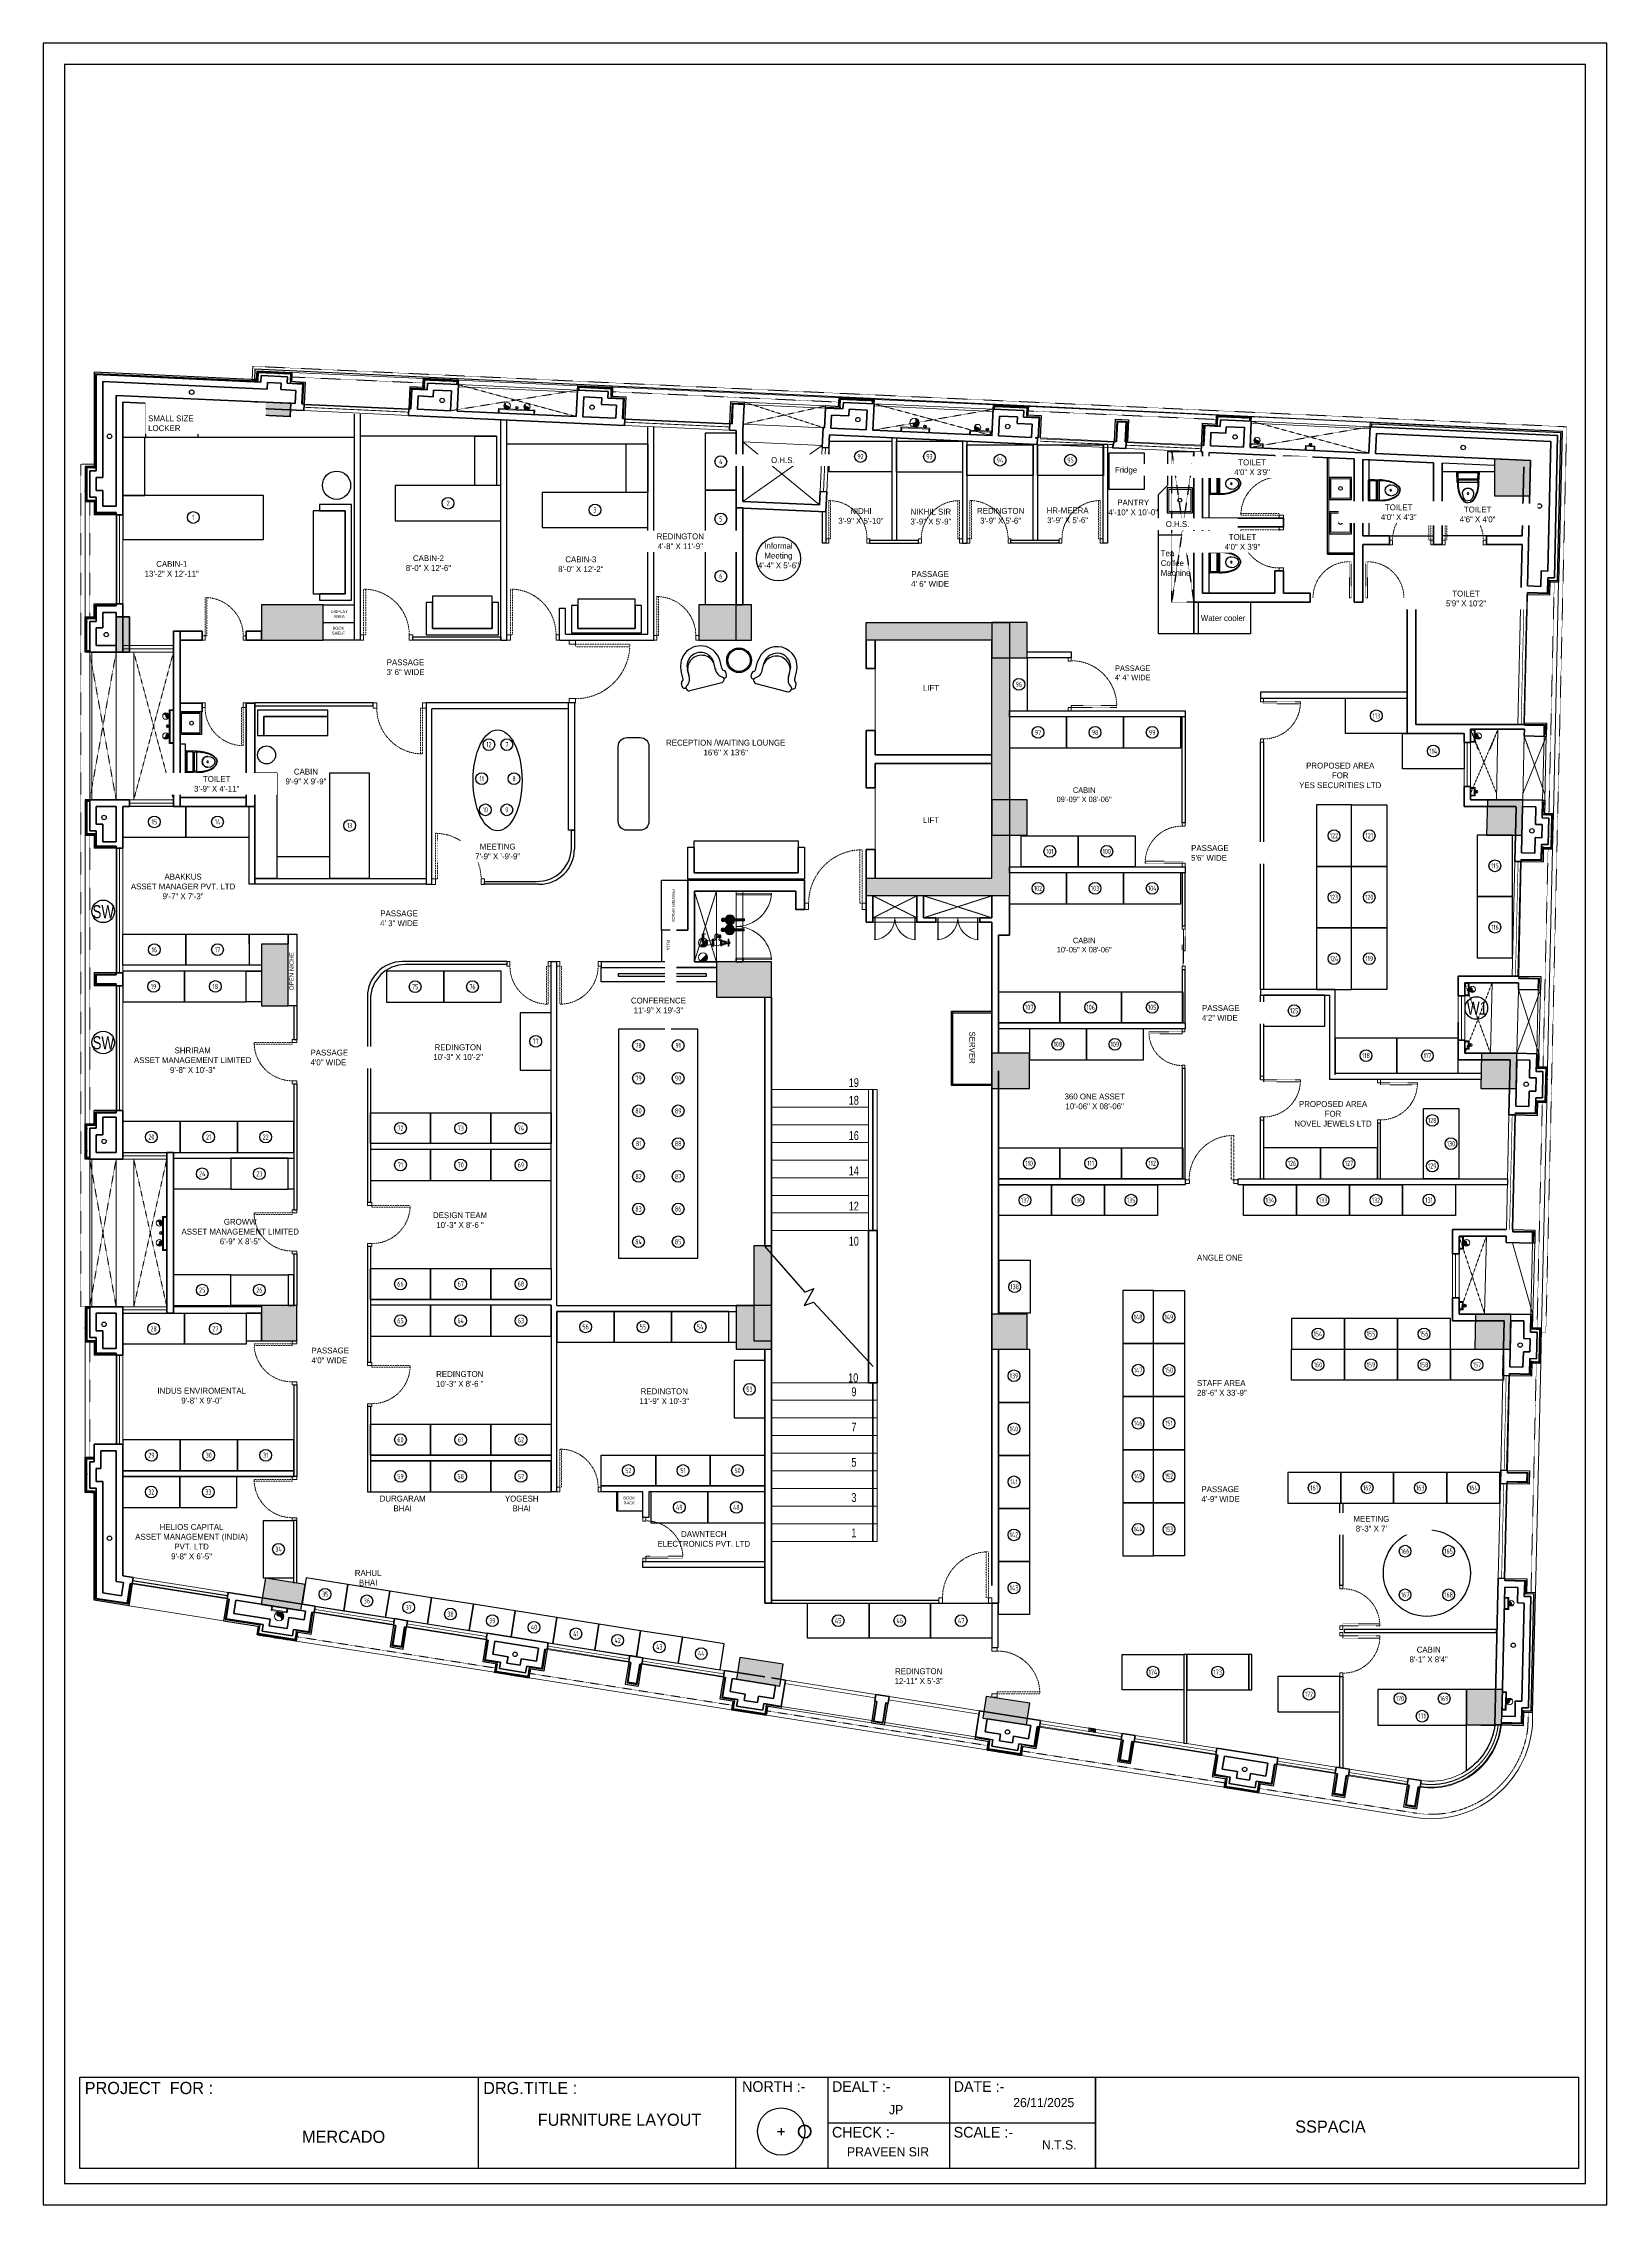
# Model space of a CAD drawing. Header units: millimetres. Extents: x 2165 to 3229, y 834 to 2305.
import ezdxf
from ezdxf.enums import TextEntityAlignment as Align

# ---------------------------------------------------------------- set-up
doc = ezdxf.new("R2010")
doc.units = ezdxf.units.MM
for name, pattern in [('1', [0]), ('CENTER2', [1.125, 0.75, -0.125, 0.125, -0.125]), ('CONTINOUS', [0]), ('DASHED2', [0.375, 0.25, -0.125]), ('DOT2', [0.125, 0, -0.125]), ('HIDDEN', [0.375, 0.25, -0.125]), ('HIDDEN2', [0.1875, 0.125, -0.0625])]:
    doc.linetypes.add(name, pattern=pattern)
for name, color, linetype, lineweight in [('-65', 16, 'Continuous', 0), ('-F-ABC TYPE', 3, 'Continuous', 0), ('-F-CO2', 4, 'Continuous', 0), ('-F-FE', 6, 'Continuous', 0), ('-F-FHP', 190, 'HIDDEN', 0), ('-F-sprinkler pipe', 5, 'Continuous', 0), ('-P- VENT PIPE', 190, 'Continuous', 0), ('-P-CIVIL', 7, 'Continuous', 0), ('-P-SSP', 230, 'Continuous', 0), ('-RAIN WATER', 6, '1', 0), ('-SRP', 4, '1', 0), ('COL HATCH', 50, 'Continuous', 9), ('COLUMN', 1, 'Continuous', 40), ('DOOR', 7, 'Continuous', 18), ('FUR', 12, 'Continuous', 30), ('g-dot', 3, 'HIDDEN', 9), ('g-dw', 3, 'Continuous', 5), ('GLASS', 174, 'Continuous', 30), ('GYPSUM PARTITION', 33, 'Continuous', 30), ('P COLUMN HATCH', 41, 'Continuous', 0), ('text', 5, 'Continuous', 0), ('WALL', 7, 'Continuous', 35), ('WIN', 144, 'Continuous', 15)]:
    doc.layers.add(name, color=color, linetype=linetype, lineweight=lineweight)
doc.layers.add('-P-DWS', color=150, linetype='CONTINOUS', lineweight=0, true_color=0x007fff)
for name, color, linetype in [('BH', 6, 'Continuous'), ('CLADDING', 155, 'Continuous'), ('D1', 8, 'Continuous'), ('DTEXT', 6, 'Continuous'), ('ELE-2', 5, 'Continuous'), ('FILL', 253, 'Continuous'), ('HOLE', 7, 'Continuous'), ('LIFT', 222, 'Continuous'), ('S.TEXT', 8, 'Continuous'), ('STONE', 20, 'Continuous'), ('STR. COL', 222, 'Continuous'), ('TREE', 7, 'Continuous')]:
    doc.layers.add(name, color=color, linetype=linetype)
doc.layers.add('HATCH', color=7, linetype='Continuous', true_color=0x62653e)
doc.styles.add('ROMAND', font='swisscl.ttf')
doc.styles.add('swis', font='swisscl.ttf')
doc.styles.add('VIBRANT', font='BKANT.TTF')
doc.styles.add('YQ_TEXT', font='SUPEROS.SHX', dxfattribs={"width": 0.8, "bigfont": 'HZDX.SHX'})
pattern_1 = [(34.7235616, (-8839.4057, 1176.846), (0.434362353, 0.909370302), [1.25, -0.25, 0, -0.25])]
pattern_2 = [(33.403178, (-6688.7682, 2081.3902), (0.455201642, 0.899119828), [1.25, -0.25, 0, -0.25])]
pattern_3 = [(36.04150366, (-240601.4127, 11595.83817), (0.4133315642, 0.9191202413), [1.25, -0.25, 0, -0.25])]
pattern_4 = [(27.0830073, (-6705.60614, 1236.784), (0.551413952, 0.843544696), [1.25, -0.25, 0, -0.25])]

# ---------------------------------------------------------------- blocks, each defined once
blk = doc.blocks.new('door 750')
at = {"layer": 'g-dot', "color": 250, "linetype": 'HIDDEN2', "lineweight": 5}
blk.add_lwpolyline([(120, 80), (770, 80), (770, 50), (120, 50)], close=True, dxfattribs=at)
at = {"layer": 'g-dot', "color": 250, "linetype": 'DOT2', "lineweight": 5, "ltscale": 0.05}
blk.add_arc((120, 50), 650, 2.6454, 90, dxfattribs=at)
at = {"layer": 'g-dw'}
for points in [[(43, 700), (120, 700), (120, 750), (43, 750)], [(43, 0), (120, 0), (120, 50), (43, 50)]]:
    blk.add_lwpolyline(points, close=True, dxfattribs=at)
blk = doc.blocks.new('D')
at = {"color": 232}
for p, q in [((-3.1, 0), (-3.1, 29.8)), ((0, 0), (-3.1, 0))]:
    blk.add_line(p, q, dxfattribs=at)
at = {"color": 232, "const_width": 0.432}
blk.add_lwpolyline([(-1.8, 0), (-1.8, 29.9)], dxfattribs=at)
at = {"color": 232}
blk.add_arc((0, 0), 30, 93.3869, 180, dxfattribs=at)
blk = doc.blocks.new('F1')
at = {"layer": '-F-FE', "color": 1}
for p, q in [((207438, -2057047), (207380, -2057105)), ((207380, -2057105), (207444, -2057157)), ((207511, -2057090), (207424, -2057178)), ((207432, -2057186), (207424, -2057178)), ((207520, -2057099), (207432, -2057186)), ((207523, -2057102), (207435, -2057189)), ((207438, -2057047), (207491, -2057111)), ((207531, -2057111), (207444, -2057198)), ((207462, -2057180), (207468, -2057185)), ((207520, -2057099), (207511, -2057090)), ((207513, -2057129), (207519, -2057135)), ((207531, -2057111), (207523, -2057102)), ((207444, -2057198), (207435, -2057189)), ((207455, -2057281), (207452, -2057297)), ((207452, -2057297), (207508, -2057309)), ((207465, -2057275), (207455, -2057281)), ((207458, -2057298), (207457, -2057304)), ((207457, -2057304), (207502, -2057313)), ((207467, -2057267), (207465, -2057275)), ((207465, -2057275), (207505, -2057283)), ((207503, -2057308), (207502, -2057313)), ((207511, -2057258), (207505, -2057283)), ((207512, -2057293), (207505, -2057283)), ((207512, -2057293), (207508, -2057309)), ((207621, -2057201), (207534, -2057288)), ((207603, -2057202), (207535, -2057270)), ((207535, -2057270), (207544, -2057278)), ((207538, -2057255), (207544, -2057261)), ((207616, -2057224), (207557, -2057283)), ((207561, -2057278), (207586, -2057303)), ((207600, -2057290), (207575, -2057265)), ((207634, -2057264), (207597, -2057301)), ((207607, -2057303), (207597, -2057301)), ((207623, -2057267), (207598, -2057242)), ((207636, -2057274), (207607, -2057303)), ((207613, -2057308), (207607, -2057303)), ((207645, -2057276), (207610, -2057311)), ((207621, -2057323), (207610, -2057311)), ((207612, -2057228), (207637, -2057253)), ((207656, -2057288), (207621, -2057323)), ((207701, -2057289), (207623, -2057368)), ((207653, -2057337), (207630, -2057314)), ((207710, -2057298), (207632, -2057377)), ((207636, -2057274), (207634, -2057264)), ((207642, -2057279), (207636, -2057274)), ((207656, -2057288), (207645, -2057276)), ((207671, -2057320), (207648, -2057297)), ((207658, -2057350), (207671, -2057363)), ((207677, -2057356), (207665, -2057343)), ((207695, -2057343), (207676, -2057361)), ((207689, -2057344), (207677, -2057332)), ((207683, -2057325), (207696, -2057337))]:
    blk.add_line(p, q, dxfattribs=at)
for points in [[(207470, -2057209), (207455, -2057219), (207435, -2057237), (207419, -2057252), (207408, -2057268), (207406, -2057284), (207415, -2057296), (207426, -2057306), (207436, -2057308), (207443, -2057307)], [(207470, -2057314), (207442, -2057305)], [(207478, -2057291), (207465, -2057289)], [(207487, -2057293), (207500, -2057296)]]:
    blk.add_lwpolyline(points, dxfattribs=at)
for points in [[(207420, -2057260, -1), (207414, -2057253, -1)], [(207433, -2057246, -1), (207426, -2057239, -1)], [(207436, -2057310, -1), (207429, -2057304, -1)], [(207446, -2057233, -1), (207439, -2057227, -1)], [(207459, -2057221, -1), (207453, -2057215, -1)], [(207471, -2057211, -1), (207468, -2057208, -1)], [(207486, -2057295, -1), (207479, -2057289, -1)]]:
    blk.add_lwpolyline(points, format="xyb", close=True, dxfattribs=at)
for centre, radius, start, end in [((207513, -2057210), 75.5, 4.217, 85.783), ((207479, -2057309), 22.1, 168.0222, 348.0222), ((207479, -2057309), 16.3, 168.0222, 348.0222), ((207515, -2057253), 50.5, 139.5757, 196.4687), ((207543, -2057180), 75.5, 184.217, 207.3586), ((207469, -2057218), 8.22, 348.0222, 27.3586), ((207519, -2057260), 8.22, 73.0696, 168.0222), ((207543, -2057180), 75.5, 253.0696, 265.783), ((207541, -2057266), 22.9, 252.4451, 315.5975), ((207589, -2057293), 11, 253.6085, 16.3916), ((207597, -2057264), 26.4, 276.4199, 353.5801), ((207600, -2057208), 22.9, 314.4025, 17.5549), ((207627, -2057372), 6.17, 135, 315), ((207626, -2057256), 11, 253.6085, 16.3916), ((207672, -2057357), 5.52, 253.6085, 16.3916), ((207676, -2057343), 13.2, 276.4199, 353.5801), ((207691, -2057339), 5.52, 253.6085, 16.3916), ((207706, -2057294), 6.17, 315, 135)]:
    blk.add_arc(centre, radius, start, end, dxfattribs=at)
blk = doc.blocks.new('eresee')
at = {"ltscale": 15}
mesh = blk.add_polyface(dxfattribs=at)
corners = [(634953, -20387981, 346), (634954, -20387978, 346), (634953, -20387981, 346), (634952, -20387983, 346), (634952, -20387983, 346), (634952, -20387986, 346), (634952, -20387986, 346), (634954, -20387978, 346), (634953, -20387981, 346), (634952, -20387983, 346), (634952, -20387986, 346), (634954, -20387978, 335), (634953, -20387981, 335), (634952, -20387983, 335), (634952, -20387986, 335), (634954, -20387978, 335), (634953, -20387981, 335), (634952, -20387983, 335), (634952, -20387986, 335), (634954, -20387978, 335), (634953, -20387981, 335), (634952, -20387983, 335), (634952, -20387986, 335), (634958, -20387982, 312), (634958, -20387981, 312), (634941, -20387970, 207), (634957, -20387984, 312), (634938, -20387975, 207), (634937, -20387981, 207), (634957, -20387986, 312), (634936, -20387986, 207), (634938, -20387975, 207), (634937, -20387981, 207), (634936, -20387986, 207), (634938, -20387975, 207), (634937, -20387981, 207), (634936, -20387986, 207), (634940, -20387976, 207), (634939, -20387981, 207), (634939, -20387986, 207), (634941, -20387976, 207), (634939, -20387981, 207), (634939, -20387986, 207), (634941, -20387976, 207), (634939, -20387981, 207), (634939, -20387986, 207), (634960, -20387983, 312), (634960, -20387985, 312), (634960, -20387986, 312)]
mesh.append_faces([[corners[k] for k in face] for face in [(0, 1, 2), (3, 2, 4), (5, 4, 6), (2, 7, 8), (4, 8, 9), (6, 9, 10), (8, 11, 12), (9, 12, 13), (10, 13, 14), (12, 15, 16), (13, 16, 17), (14, 17, 18), (16, 19, 20), (17, 20, 21), (18, 21, 22), (26, 27, 28), (29, 28, 30), (28, 31, 32), (30, 32, 33), (32, 34, 35), (33, 35, 36), (35, 37, 38), (36, 38, 39), (38, 40, 41), (39, 41, 42), (41, 43, 44), (42, 44, 45), (44, 46, 47), (45, 47, 48)]], dxfattribs={"vtx0": -1})
mesh.append_faces([[corners[k] for k in face] for face in [(3, 0, 2), (5, 3, 4), (2, 1, 7), (4, 2, 8), (6, 4, 9), (9, 8, 12), (10, 9, 13), (13, 12, 16), (14, 13, 17), (17, 16, 20), (18, 17, 21), (23, 24, 25), (26, 23, 27), (29, 26, 28), (30, 28, 32), (33, 32, 35), (36, 35, 38), (39, 38, 41), (41, 40, 43), (42, 41, 44), (44, 43, 46), (45, 44, 47)]], dxfattribs={"vtx2": -1})
mesh = blk.add_polyface(dxfattribs=at)
corners = [(634958, -20387974, 346), (634960, -20387973, 346), (634960, -20387972, 346), (634958, -20387974, 346), (634956, -20387976, 346), (634956, -20387976, 346), (634954, -20387978, 346), (634954, -20387978, 346), (634960, -20387972, 346), (634958, -20387974, 346), (634956, -20387976, 346), (634954, -20387978, 346), (634960, -20387972, 335), (634958, -20387974, 335), (634956, -20387976, 335), (634954, -20387978, 335), (634960, -20387972, 335), (634958, -20387974, 335), (634956, -20387976, 335), (634954, -20387978, 335), (634960, -20387973, 335), (634958, -20387974, 335), (634956, -20387976, 335), (634954, -20387978, 335), (634961, -20387978, 335), (634960, -20387979, 335), (634960, -20387979, 312), (634961, -20387978, 312), (634948, -20387962, 207), (634958, -20387981, 312), (634944, -20387966, 207), (634941, -20387970, 207), (634958, -20387982, 312), (634938, -20387975, 207), (634940, -20387970, 207), (634938, -20387975, 207), (634937, -20387981, 207), (634941, -20387970, 207), (634938, -20387975, 207), (634937, -20387981, 207), (634943, -20387972, 207), (634940, -20387976, 207), (634937, -20387981, 207), (634943, -20387972, 207), (634941, -20387976, 207), (634939, -20387981, 207), (634943, -20387972, 207), (634941, -20387976, 207), (634949, -20387964, 207), (634964, -20387979, 312), (634963, -20387980, 312), (634946, -20387968, 207), (634962, -20387981, 312), (634961, -20387982, 312)]
mesh.append_faces([[corners[k] for k in face] for face in [(0, 2, 3), (4, 3, 5), (6, 5, 7), (3, 8, 9), (5, 9, 10), (7, 10, 11), (9, 12, 13), (10, 13, 14), (11, 14, 15), (13, 16, 17), (14, 17, 18), (15, 18, 19), (17, 20, 21), (18, 21, 22), (19, 22, 23), (22, 24, 25), (29, 30, 31), (32, 31, 33), (33, 34, 35), (35, 37, 38), (38, 40, 41), (41, 43, 44), (44, 46, 47), (48, 49, 50), (51, 50, 52)]], dxfattribs={"vtx0": -1})
mesh.append_faces([[corners[k] for k in face] for face in [(0, 1, 2), (4, 0, 3), (6, 4, 5), (3, 2, 8), (5, 3, 9), (7, 5, 10), (9, 8, 12), (10, 9, 13), (11, 10, 14), (13, 12, 16), (14, 13, 17), (15, 14, 18), (17, 16, 20), (18, 17, 21), (19, 18, 22), (22, 21, 24), (26, 27, 28), (29, 26, 30), (36, 33, 35), (39, 35, 38), (38, 37, 40), (42, 38, 41), (41, 40, 43), (45, 41, 44), (44, 43, 46), (46, 51, 52), (47, 46, 53)]], dxfattribs={"vtx2": -1})
mesh = blk.add_polyface(dxfattribs=at)
corners = [(634962, -20387977, 312), (634957, -20387957, 207), (634952, -20387959, 207), (634961, -20387978, 312), (634948, -20387962, 207), (634960, -20387979, 312), (634944, -20387966, 207), (634962, -20387955, 207), (634957, -20387956, 207), (634952, -20387959, 207), (634947, -20387962, 207), (634944, -20387966, 207), (634941, -20387970, 207), (634940, -20387970, 207), (634938, -20387975, 207), (634962, -20387955, 207), (634957, -20387957, 207), (634952, -20387959, 207), (634948, -20387962, 207), (634944, -20387966, 207), (634941, -20387970, 207), (634938, -20387975, 207), (634963, -20387957, 207), (634958, -20387959, 207), (634953, -20387961, 207), (634949, -20387964, 207), (634945, -20387967, 207), (634943, -20387972, 207), (634958, -20387959, 207), (634953, -20387961, 207), (634949, -20387964, 207), (634946, -20387967, 207), (634943, -20387972, 207), (634958, -20387959, 207), (634953, -20387961, 207), (634949, -20387964, 207), (634946, -20387968, 207), (634943, -20387972, 207), (634965, -20387978, 312), (634964, -20387979, 312), (634963, -20387980, 312)]
mesh.append_faces([[corners[k] for k in face] for face in [(0, 1, 2), (3, 2, 4), (5, 4, 6), (1, 7, 8), (2, 8, 9), (4, 9, 10), (6, 10, 11), (12, 11, 13), (8, 15, 16), (9, 16, 17), (10, 17, 18), (11, 18, 19), (13, 19, 20), (16, 22, 23), (17, 23, 24), (18, 24, 25), (19, 25, 26), (20, 26, 27), (24, 28, 29), (25, 29, 30), (26, 30, 31), (27, 31, 32), (29, 33, 34), (30, 34, 35), (31, 35, 36), (32, 36, 37)]], dxfattribs={"vtx0": -1})
mesh.append_faces([[corners[k] for k in face] for face in [(3, 0, 2), (2, 1, 8), (4, 2, 9), (6, 4, 10), (12, 6, 11), (14, 12, 13), (9, 8, 16), (10, 9, 17), (11, 10, 18), (13, 11, 19), (21, 13, 20), (17, 16, 23), (18, 17, 24), (19, 18, 25), (20, 19, 26), (24, 23, 28), (25, 24, 29), (26, 25, 30), (27, 26, 31), (29, 28, 33), (30, 29, 34), (31, 30, 35), (32, 31, 36), (34, 33, 38), (35, 34, 39), (36, 35, 40)]], dxfattribs={"vtx2": -1})
mesh = blk.add_polyface(dxfattribs=at)
corners = [(634968, -20387986, 346), (634954, -20387978, 346), (634953, -20387981, 346), (634968, -20387986, 346), (634952, -20387983, 346), (634968, -20387986, 346), (634952, -20387986, 346), (634954, -20387978, 346), (634953, -20387981, 346), (634954, -20387978, 346), (634954, -20387978, 335), (634953, -20387981, 335), (634954, -20387978, 335), (634953, -20387981, 335), (634954, -20387978, 335), (634956, -20387976, 335), (634960, -20387979, 335), (634958, -20387981, 335), (634953, -20387981, 335), (634958, -20387982, 335), (634952, -20387983, 335), (634957, -20387984, 335), (634952, -20387986, 335), (634957, -20387986, 335), (634960, -20387979, 335), (634959, -20387981, 335), (634958, -20387982, 335), (634957, -20387984, 335), (634957, -20387986, 335), (634960, -20387979, 335), (634959, -20387981, 335), (634958, -20387982, 335), (634957, -20387984, 335), (634957, -20387986, 335), (634960, -20387979, 312), (634959, -20387981, 312), (634958, -20387982, 312), (634957, -20387984, 312), (634957, -20387986, 312), (634960, -20387979, 312), (634959, -20387981, 312), (634958, -20387982, 312), (634957, -20387984, 312), (634957, -20387986, 312), (634960, -20387979, 312), (634958, -20387981, 312), (634958, -20387982, 312), (634957, -20387984, 312), (634957, -20387986, 312), (634943, -20387972, 207), (634962, -20387981, 312), (634961, -20387982, 312), (634941, -20387976, 207), (634960, -20387983, 312)]
mesh.append_faces([[corners[k] for k in face] for face in [(0, 1, 2), (3, 2, 4), (5, 4, 6), (14, 16, 17), (18, 17, 19), (20, 19, 21), (22, 21, 23), (17, 24, 25), (19, 25, 26), (21, 26, 27), (23, 27, 28), (25, 29, 30), (26, 30, 31), (27, 31, 32), (28, 32, 33), (30, 34, 35), (31, 35, 36), (32, 36, 37), (33, 37, 38), (35, 39, 40), (36, 40, 41), (37, 41, 42), (38, 42, 43), (40, 44, 45), (41, 45, 46), (42, 46, 47), (43, 47, 48), (49, 50, 51), (52, 51, 53)]], dxfattribs={"vtx0": -1})
mesh.append_faces([[corners[k] for k in face] for face in [(2, 1, 7), (8, 9, 10), (11, 10, 12), (13, 12, 14), (14, 15, 16), (18, 14, 17), (20, 18, 19), (22, 20, 21), (19, 17, 25), (21, 19, 26), (23, 21, 27), (26, 25, 30), (27, 26, 31), (28, 27, 32), (31, 30, 35), (32, 31, 36), (33, 32, 37), (36, 35, 40), (37, 36, 41), (38, 37, 42), (41, 40, 45), (42, 41, 46), (43, 42, 47)]], dxfattribs={"vtx2": -1})
mesh = blk.add_polyface(dxfattribs=at)
corners = [(634968, -20387986, 346), (634958, -20387974, 346), (634956, -20387976, 346), (634968, -20387986, 346), (634954, -20387978, 346), (634968, -20387986, 346), (634968, -20387986, 346), (634953, -20387981, 346), (634968, -20387986, 346), (634952, -20387983, 346), (634961, -20387978, 335), (634962, -20387977, 335), (634961, -20387978, 335), (634960, -20387979, 335), (634960, -20387979, 335), (634958, -20387981, 335), (634962, -20387977, 335), (634961, -20387978, 335), (634960, -20387979, 335), (634959, -20387981, 335), (634962, -20387977, 312), (634961, -20387978, 312), (634960, -20387979, 312), (634959, -20387981, 335), (634962, -20387977, 312), (634961, -20387978, 312), (634960, -20387979, 312), (634959, -20387981, 312), (634962, -20387977, 312), (634961, -20387978, 312), (634960, -20387979, 312), (634959, -20387981, 312), (634963, -20387980, 312), (634964, -20387979, 312), (634964, -20387979, 312), (634963, -20387980, 312), (634962, -20387981, 312), (634962, -20387981, 312), (634961, -20387982, 312), (634961, -20387982, 312), (634960, -20387983, 312), (634960, -20387983, 312), (634960, -20387985, 312), (634960, -20387985, 312), (634960, -20387986, 312), (634960, -20387986, 312), (634964, -20387979, 312), (634963, -20387980, 312), (634962, -20387981, 312), (634961, -20387982, 312), (634960, -20387983, 312), (634960, -20387985, 312), (634960, -20387986, 312), (634968, -20387986, 312), (634968, -20387986, 312), (634968, -20387986, 312)]
mesh.append_faces([[corners[k] for k in face] for face in [(0, 1, 2), (3, 2, 4), (10, 11, 12), (13, 12, 14), (12, 16, 17), (14, 17, 18), (17, 20, 21), (18, 21, 22), (21, 24, 25), (22, 25, 26), (25, 28, 29), (26, 29, 30), (32, 34, 35), (36, 35, 37), (38, 37, 39), (40, 39, 41), (42, 41, 43), (44, 43, 45), (35, 46, 47), (37, 47, 48), (39, 48, 49), (41, 49, 50), (43, 50, 51), (45, 51, 52)]], dxfattribs={"vtx0": -1})
mesh.append_faces([[corners[k] for k in face] for face in [(5, 3, 4), (6, 5, 7), (8, 6, 9), (13, 10, 12), (15, 13, 14), (14, 12, 17), (19, 14, 18), (18, 17, 21), (23, 18, 22), (22, 21, 25), (27, 22, 26), (26, 25, 29), (31, 26, 30), (32, 33, 34), (36, 32, 35), (38, 36, 37), (40, 38, 39), (42, 40, 41), (44, 42, 43), (37, 35, 47), (39, 37, 48), (41, 39, 49), (43, 41, 50), (45, 43, 51), (50, 49, 53), (51, 50, 54), (52, 51, 55)]], dxfattribs={"vtx2": -1})
mesh = blk.add_polyface(dxfattribs=at)
corners = [(634968, -20387986, 346), (634968, -20387970, 346), (634965, -20387971, 346), (634968, -20387986, 346), (634962, -20387971, 346), (634968, -20387986, 346), (634960, -20387973, 346), (634968, -20387986, 346), (634958, -20387974, 346), (634962, -20387971, 346), (634960, -20387972, 346), (634962, -20387971, 346), (634960, -20387972, 346), (634962, -20387971, 335), (634960, -20387972, 335), (634960, -20387972, 335), (634962, -20387971, 335), (634960, -20387973, 335), (634965, -20387971, 335), (634968, -20387970, 335), (634968, -20387975, 335), (634966, -20387976, 335), (634964, -20387976, 335), (634962, -20387977, 335), (634958, -20387974, 335), (634961, -20387978, 335), (634968, -20387976, 335), (634966, -20387976, 335), (634964, -20387976, 335), (634962, -20387977, 335), (634968, -20387976, 335), (634966, -20387976, 335), (634964, -20387976, 335), (634962, -20387977, 335), (634961, -20387978, 335), (634968, -20387976, 312), (634966, -20387976, 312), (634964, -20387976, 312), (634962, -20387977, 312), (634961, -20387978, 335), (634968, -20387976, 312), (634966, -20387976, 312), (634964, -20387976, 312), (634962, -20387977, 312), (634961, -20387978, 312), (634968, -20387975, 312), (634966, -20387976, 312), (634964, -20387976, 312), (634962, -20387977, 312), (634961, -20387978, 312), (634953, -20387961, 207), (634965, -20387978, 312), (634964, -20387979, 312)]
mesh.append_faces([[corners[k] for k in face] for face in [(0, 1, 2), (3, 2, 4), (5, 4, 6), (7, 6, 8), (6, 9, 10), (10, 11, 12), (12, 13, 14), (15, 16, 17), (18, 20, 21), (16, 21, 22), (17, 22, 23), (24, 23, 25), (21, 26, 27), (22, 27, 28), (23, 28, 29), (27, 30, 31), (28, 31, 32), (29, 32, 33), (31, 35, 36), (32, 36, 37), (33, 37, 38), (36, 40, 41), (37, 41, 42), (38, 42, 43), (41, 45, 46), (42, 46, 47), (43, 47, 48), (50, 51, 52)]], dxfattribs={"vtx0": -1})
mesh.append_faces([[corners[k] for k in face] for face in [(18, 19, 20), (16, 18, 21), (17, 16, 22), (24, 17, 23), (21, 20, 26), (22, 21, 27), (23, 22, 28), (25, 23, 29), (27, 26, 30), (28, 27, 31), (29, 28, 32), (34, 29, 33), (31, 30, 35), (32, 31, 36), (33, 32, 37), (39, 33, 38), (36, 35, 40), (37, 36, 41), (38, 37, 42), (44, 38, 43), (41, 40, 45), (42, 41, 46), (43, 42, 47), (49, 43, 48)]], dxfattribs={"vtx2": -1})
mesh = blk.add_polyface(dxfattribs=at)
corners = [(634968, -20387986, 346), (634968, -20387986, 346), (634968, -20387986, 346), (634968, -20387986, 346), (634968, -20387986, 346), (634968, -20387986, 346), (634968, -20387986, 346), (634968, -20387986, 346), (634968, -20387986, 346), (634968, -20387986, 346), (634968, -20387986, 346), (634968, -20387970, 346), (634965, -20387971, 346), (634962, -20387971, 346), (634960, -20387973, 346), (634958, -20387974, 346), (634956, -20387976, 346), (634966, -20387978, 312), (634968, -20387978, 312), (634968, -20387978, 312), (634966, -20387978, 312), (634965, -20387978, 312), (634965, -20387979, 312), (634964, -20387979, 312), (634964, -20387979, 312), (634968, -20387978, 312), (634966, -20387978, 312), (634965, -20387979, 312), (634964, -20387979, 312), (634963, -20387980, 312), (634968, -20387986, 312), (634968, -20387986, 312), (634968, -20387986, 312), (634968, -20387986, 312), (634963, -20387980, 312), (634968, -20387986, 312), (634962, -20387981, 312), (634968, -20387986, 312), (634961, -20387982, 312), (634968, -20387986, 312), (634960, -20387983, 312), (634968, -20387986, 312), (634960, -20387985, 312), (634968, -20387986, 312), (634960, -20387986, 312), (634968, -20387986, 312), (634968, -20387986, 312)]
mesh.append_faces([[corners[k] for k in face] for face in [(0, 1, 2), (0, 2, 3), (0, 3, 4), (0, 4, 5), (0, 5, 6), (0, 6, 7), (0, 7, 8), (0, 8, 9), (0, 9, 10), (31, 30, 46), (32, 31, 46), (33, 32, 46), (35, 33, 46), (37, 35, 46), (39, 37, 46), (41, 39, 46), (43, 41, 46), (45, 43, 46)]])
mesh.append_faces([[corners[k] for k in face] for face in [(17, 19, 20), (21, 20, 22), (23, 22, 24), (20, 25, 26), (22, 26, 27), (24, 27, 28), (26, 30, 31), (27, 31, 32), (28, 32, 33), (34, 33, 35), (36, 35, 37), (38, 37, 39), (40, 39, 41), (42, 41, 43), (44, 43, 45)]], dxfattribs={"vtx0": -1})
mesh.append_faces([[corners[k] for k in face] for face in [(2, 1, 11), (3, 2, 12), (4, 3, 13), (5, 4, 14), (6, 5, 15), (7, 6, 16), (17, 18, 19), (21, 17, 20), (23, 21, 22), (20, 19, 25), (22, 20, 26), (24, 22, 27), (29, 24, 28), (26, 25, 30), (27, 26, 31), (28, 27, 32), (34, 28, 33), (36, 34, 35), (38, 36, 37)]], dxfattribs={"vtx2": -1})
mesh = blk.add_polyface(dxfattribs=at)
corners = [(634965, -20387971, 346), (634968, -20387970, 346), (634968, -20387970, 346), (634965, -20387971, 346), (634962, -20387971, 346), (634962, -20387971, 346), (634960, -20387973, 346), (634968, -20387970, 346), (634965, -20387971, 346), (634962, -20387971, 346), (634960, -20387972, 346), (634968, -20387970, 335), (634965, -20387971, 335), (634962, -20387971, 335), (634960, -20387972, 346), (634968, -20387970, 335), (634965, -20387971, 335), (634962, -20387971, 335), (634960, -20387972, 335), (634960, -20387972, 335), (634968, -20387970, 335), (634965, -20387971, 335), (634962, -20387971, 335), (634966, -20387976, 312), (634968, -20387975, 312), (634968, -20387955, 207), (634962, -20387955, 207), (634964, -20387976, 312), (634957, -20387957, 207), (634962, -20387977, 312), (634968, -20387955, 207), (634962, -20387955, 207), (634968, -20387955, 207), (634962, -20387955, 207), (634957, -20387956, 207), (634968, -20387957, 207), (634963, -20387957, 207), (634957, -20387957, 207), (634968, -20387957, 207), (634963, -20387958, 207), (634958, -20387959, 207), (634958, -20387959, 207), (634968, -20387957, 207), (634963, -20387958, 207), (634958, -20387959, 207), (634968, -20387978, 312), (634966, -20387978, 312), (634965, -20387978, 312)]
mesh.append_faces([[corners[k] for k in face] for face in [(0, 2, 3), (4, 3, 5), (3, 7, 8), (5, 8, 9), (8, 11, 12), (9, 12, 13), (12, 15, 16), (13, 16, 17), (18, 17, 19), (16, 20, 21), (17, 21, 22), (23, 25, 26), (27, 26, 28), (26, 30, 31), (31, 32, 33), (33, 35, 36), (36, 38, 39), (40, 39, 41), (39, 42, 43), (41, 43, 44), (43, 45, 46), (44, 46, 47)]], dxfattribs={"vtx0": -1})
mesh.append_faces([[corners[k] for k in face] for face in [(0, 1, 2), (4, 0, 3), (6, 4, 5), (3, 2, 7), (5, 3, 8), (10, 5, 9), (8, 7, 11), (9, 8, 12), (14, 9, 13), (12, 11, 15), (13, 12, 16), (18, 13, 17), (16, 15, 20), (17, 16, 21), (19, 17, 22), (23, 24, 25), (27, 23, 26), (29, 27, 28), (26, 25, 30), (28, 26, 31), (31, 30, 32), (34, 31, 33), (33, 32, 35), (37, 33, 36), (36, 35, 38), (40, 36, 39), (39, 38, 42), (41, 39, 43), (43, 42, 45), (44, 43, 46)]], dxfattribs={"vtx2": -1})
mesh = blk.add_polyface(dxfattribs=at)
corners = [(634970, -20387986, 487), (634963, -20387984, 472), (634963, -20387986, 472), (634970, -20387984, 487), (634963, -20387982, 472), (634970, -20387982, 487), (634964, -20387981, 472), (634959, -20387984, 456), (634959, -20387986, 456), (634959, -20387982, 456), (634960, -20387981, 456), (634965, -20387979, 471), (634961, -20387979, 456), (634966, -20387978, 471), (634962, -20387978, 456), (634968, -20387977, 471), (634964, -20387977, 456), (634965, -20387976, 455), (634957, -20387984, 441), (634957, -20387986, 441), (634958, -20387982, 440), (634959, -20387981, 440), (634960, -20387979, 440), (634961, -20387978, 440), (634962, -20387977, 440), (634964, -20387976, 440), (634967, -20387976, 455), (634966, -20387976, 440), (634957, -20387984, 346), (634957, -20387986, 346), (634958, -20387982, 346), (634959, -20387981, 346), (634960, -20387979, 346), (634961, -20387978, 346), (634962, -20387977, 346), (634964, -20387976, 346), (634966, -20387976, 346), (634968, -20387976, 346), (634978, -20387986, 346)]
mesh.append_faces([[corners[k] for k in face] for face in [(0, 1, 2), (3, 4, 1), (5, 6, 4), (2, 7, 8), (1, 9, 7), (4, 10, 9), (6, 12, 10), (11, 14, 12), (13, 16, 14), (15, 17, 16), (8, 18, 19), (7, 20, 18), (9, 21, 20), (10, 22, 21), (12, 23, 22), (14, 24, 23), (16, 25, 24), (17, 27, 25), (19, 28, 29), (18, 30, 28), (20, 31, 30), (21, 32, 31), (22, 33, 32), (23, 34, 33), (24, 35, 34), (25, 36, 35), (27, 37, 36)]], dxfattribs={"vtx0": -1})
mesh.append_faces([[corners[k] for k in face] for face in [(38, 29, 28), (38, 28, 30), (38, 30, 31), (38, 31, 32), (38, 32, 33)]], dxfattribs={"vtx0": -1, "vtx2": -1})
mesh.append_faces([[corners[k] for k in face] for face in [(2, 1, 7), (1, 4, 9), (4, 6, 10), (6, 11, 12), (11, 13, 14), (13, 15, 16), (8, 7, 18), (7, 9, 20), (9, 10, 21), (10, 12, 22), (12, 14, 23), (14, 16, 24), (16, 17, 25), (17, 26, 27), (19, 18, 28), (18, 20, 30), (20, 21, 31), (21, 22, 32), (22, 23, 33), (23, 24, 34), (24, 25, 35), (25, 27, 36)]], dxfattribs={"vtx2": -1})
mesh = blk.add_polyface(dxfattribs=at)
corners = [(634979, -20387986, 501), (634970, -20387984, 487), (634970, -20387986, 487), (634979, -20387984, 501), (634970, -20387982, 487), (634980, -20387982, 500), (634971, -20387981, 487), (634980, -20387981, 500), (634972, -20387979, 486), (634963, -20387984, 472), (634963, -20387982, 472), (634964, -20387981, 472), (634965, -20387979, 471), (634973, -20387978, 485), (634966, -20387978, 471), (634974, -20387977, 485), (634968, -20387977, 471), (634976, -20387976, 484), (634969, -20387976, 470), (634977, -20387976, 483), (634971, -20387976, 469), (634973, -20387976, 469), (634965, -20387976, 455), (634967, -20387976, 455), (634969, -20387976, 455), (634974, -20387976, 468), (634971, -20387976, 454), (634976, -20387976, 467), (634972, -20387976, 454), (634974, -20387977, 454), (634968, -20387976, 440), (634966, -20387976, 440), (634969, -20387976, 440), (634971, -20387976, 440), (634973, -20387977, 440), (634976, -20387978, 453), (634974, -20387978, 440), (634968, -20387976, 346), (634969, -20387976, 346), (634971, -20387976, 346), (634973, -20387977, 346), (634974, -20387978, 346), (634978, -20387986, 346), (634961, -20387978, 346), (634962, -20387977, 346), (634964, -20387976, 346), (634966, -20387976, 346)]
mesh.append_faces([[corners[k] for k in face] for face in [(0, 1, 2), (3, 4, 1), (5, 6, 4), (7, 8, 6), (6, 12, 11), (8, 14, 12), (13, 16, 14), (15, 18, 16), (17, 20, 18), (19, 21, 20), (18, 23, 22), (20, 24, 23), (21, 26, 24), (25, 28, 26), (27, 29, 28), (23, 30, 31), (24, 32, 30), (26, 33, 32), (28, 34, 33), (29, 36, 34), (30, 38, 37), (32, 39, 38), (33, 40, 39), (34, 41, 40)]], dxfattribs={"vtx0": -1})
mesh.append_faces([[corners[k] for k in face] for face in [(42, 43, 44), (42, 44, 45), (42, 45, 46), (42, 46, 37), (42, 37, 38), (42, 38, 39), (42, 39, 40)]], dxfattribs={"vtx0": -1, "vtx2": -1})
mesh.append_faces([[corners[k] for k in face] for face in [(2, 1, 9), (1, 4, 10), (4, 6, 11), (6, 8, 12), (8, 13, 14), (13, 15, 16), (15, 17, 18), (17, 19, 20), (16, 18, 22), (18, 20, 23), (20, 21, 24), (21, 25, 26), (25, 27, 28), (23, 24, 30), (24, 26, 32), (26, 28, 33), (28, 29, 34), (29, 35, 36), (31, 30, 37), (30, 32, 38), (32, 33, 39), (33, 34, 40), (34, 36, 41)]], dxfattribs={"vtx2": -1})
mesh = blk.add_polyface(dxfattribs=at)
corners = [(634973, -20387971, 346), (634976, -20387972, 346), (634973, -20387971, 346), (634970, -20387971, 346), (634970, -20387971, 346), (634968, -20387970, 346), (634968, -20387970, 346), (634976, -20387972, 346), (634973, -20387971, 346), (634970, -20387971, 346), (634968, -20387970, 346), (634976, -20387972, 335), (634973, -20387971, 335), (634970, -20387971, 335), (634968, -20387970, 335), (634976, -20387972, 335), (634973, -20387971, 335), (634970, -20387971, 335), (634968, -20387970, 335), (634975, -20387973, 335), (634973, -20387971, 335), (634970, -20387971, 335), (634968, -20387970, 335), (634971, -20387976, 312), (634973, -20387977, 312), (634983, -20387959, 207), (634970, -20387976, 312), (634978, -20387957, 207), (634973, -20387955, 207), (634968, -20387975, 312), (634968, -20387955, 207), (634978, -20387956, 207), (634973, -20387955, 207), (634968, -20387955, 207), (634978, -20387957, 207), (634973, -20387955, 207), (634968, -20387955, 207), (634978, -20387959, 207), (634973, -20387957, 207), (634968, -20387957, 207), (634978, -20387959, 207), (634973, -20387958, 207), (634968, -20387957, 207), (634977, -20387959, 207), (634973, -20387958, 207), (634968, -20387957, 207), (634970, -20387978, 312), (634969, -20387978, 312), (634968, -20387978, 312)]
mesh.append_faces([[corners[k] for k in face] for face in [(0, 1, 2), (3, 2, 4), (5, 4, 6), (2, 7, 8), (4, 8, 9), (6, 9, 10), (8, 11, 12), (9, 12, 13), (10, 13, 14), (12, 15, 16), (13, 16, 17), (14, 17, 18), (16, 19, 20), (17, 20, 21), (18, 21, 22), (26, 27, 28), (29, 28, 30), (28, 31, 32), (30, 32, 33), (32, 34, 35), (33, 35, 36), (35, 37, 38), (36, 38, 39), (38, 40, 41), (39, 41, 42), (41, 43, 44), (42, 44, 45), (44, 46, 47), (45, 47, 48)]], dxfattribs={"vtx0": -1})
mesh.append_faces([[corners[k] for k in face] for face in [(3, 0, 2), (5, 3, 4), (4, 2, 8), (6, 4, 9), (9, 8, 12), (10, 9, 13), (12, 11, 15), (13, 12, 16), (14, 13, 17), (17, 16, 20), (18, 17, 21), (23, 24, 25), (26, 23, 27), (29, 26, 28), (30, 28, 32), (33, 32, 35), (36, 35, 38), (38, 37, 40), (39, 38, 41), (41, 40, 43), (42, 41, 44), (44, 43, 46), (45, 44, 47)]], dxfattribs={"vtx2": -1})
mesh = blk.add_polyface(dxfattribs=at)
corners = [(634968, -20387986, 346), (634975, -20387973, 346), (634973, -20387971, 346), (634968, -20387986, 346), (634970, -20387971, 346), (634968, -20387986, 346), (634968, -20387970, 346), (634976, -20387972, 346), (634973, -20387971, 346), (634976, -20387972, 346), (634973, -20387971, 346), (634976, -20387972, 335), (634973, -20387971, 335), (634976, -20387972, 335), (634975, -20387973, 335), (634978, -20387974, 335), (634976, -20387979, 335), (634975, -20387978, 335), (634973, -20387977, 335), (634973, -20387971, 335), (634971, -20387976, 335), (634970, -20387971, 335), (634970, -20387976, 335), (634968, -20387970, 335), (634968, -20387975, 335), (634974, -20387978, 335), (634973, -20387977, 335), (634971, -20387976, 335), (634969, -20387976, 335), (634968, -20387976, 335), (634973, -20387977, 335), (634971, -20387976, 335), (634969, -20387976, 335), (634968, -20387976, 335), (634974, -20387978, 312), (634973, -20387977, 312), (634971, -20387976, 312), (634969, -20387976, 312), (634968, -20387976, 312), (634974, -20387978, 312), (634973, -20387977, 312), (634971, -20387976, 312), (634969, -20387976, 312), (634968, -20387976, 312), (634975, -20387978, 312), (634973, -20387977, 312), (634971, -20387976, 312), (634970, -20387976, 312), (634968, -20387975, 312), (634982, -20387961, 207), (634973, -20387980, 312), (634972, -20387979, 312), (634977, -20387959, 207), (634970, -20387978, 312)]
mesh.append_faces([[corners[k] for k in face] for face in [(0, 1, 2), (3, 2, 4), (5, 4, 6), (15, 16, 17), (14, 17, 18), (19, 18, 20), (21, 20, 22), (23, 22, 24), (18, 25, 26), (20, 26, 27), (22, 27, 28), (24, 28, 29), (27, 30, 31), (28, 31, 32), (29, 32, 33), (30, 34, 35), (31, 35, 36), (32, 36, 37), (33, 37, 38), (35, 39, 40), (36, 40, 41), (37, 41, 42), (38, 42, 43), (40, 44, 45), (41, 45, 46), (42, 46, 47), (43, 47, 48), (49, 50, 51), (52, 51, 53)]], dxfattribs={"vtx0": -1})
mesh.append_faces([[corners[k] for k in face] for face in [(2, 1, 7), (8, 7, 9), (10, 9, 11), (12, 13, 14), (14, 15, 17), (19, 14, 18), (21, 19, 20), (23, 21, 22), (20, 18, 26), (22, 20, 27), (24, 22, 28), (27, 26, 30), (28, 27, 31), (29, 28, 32), (31, 30, 35), (32, 31, 36), (33, 32, 37), (36, 35, 40), (37, 36, 41), (38, 37, 42), (41, 40, 45), (42, 41, 46), (43, 42, 47)]], dxfattribs={"vtx2": -1})
mesh = blk.add_polyface(dxfattribs=at)
corners = [(634968, -20387986, 346), (634980, -20387976, 346), (634978, -20387974, 346), (634968, -20387986, 346), (634975, -20387973, 346), (634968, -20387986, 346), (634968, -20387986, 346), (634973, -20387971, 346), (634968, -20387986, 346), (634970, -20387971, 346), (634976, -20387979, 335), (634977, -20387981, 335), (634976, -20387979, 335), (634975, -20387978, 335), (634974, -20387978, 335), (634973, -20387977, 335), (634977, -20387981, 335), (634976, -20387979, 335), (634974, -20387978, 335), (634973, -20387977, 335), (634973, -20387977, 335), (634977, -20387981, 312), (634976, -20387979, 312), (634974, -20387978, 312), (634977, -20387981, 312), (634976, -20387979, 312), (634974, -20387978, 312), (634973, -20387977, 312), (634976, -20387979, 312), (634975, -20387978, 312), (634973, -20387977, 312), (634974, -20387981, 312), (634975, -20387982, 312), (634974, -20387982, 312), (634974, -20387981, 312), (634973, -20387980, 312), (634973, -20387980, 312), (634972, -20387979, 312), (634972, -20387979, 312), (634970, -20387978, 312), (634970, -20387979, 312), (634969, -20387978, 312), (634969, -20387978, 312), (634968, -20387978, 312), (634968, -20387978, 312), (634974, -20387982, 312), (634974, -20387981, 312), (634973, -20387980, 312), (634972, -20387979, 312), (634970, -20387979, 312), (634969, -20387978, 312), (634968, -20387978, 312), (634968, -20387986, 312), (634968, -20387986, 312), (634968, -20387986, 312)]
mesh.append_faces([[corners[k] for k in face] for face in [(0, 1, 2), (3, 2, 4), (10, 11, 12), (13, 12, 14), (12, 16, 17), (14, 17, 18), (19, 18, 20), (17, 21, 22), (18, 22, 23), (22, 24, 25), (23, 25, 26), (26, 28, 29), (31, 33, 34), (35, 34, 36), (37, 36, 38), (39, 38, 40), (41, 40, 42), (43, 42, 44), (34, 45, 46), (36, 46, 47), (38, 47, 48), (40, 48, 49), (42, 49, 50), (44, 50, 51)]], dxfattribs={"vtx0": -1})
mesh.append_faces([[corners[k] for k in face] for face in [(5, 3, 4), (6, 5, 7), (8, 6, 9), (13, 10, 12), (15, 13, 14), (14, 12, 17), (19, 14, 18), (18, 17, 22), (20, 18, 23), (23, 22, 25), (27, 23, 26), (26, 25, 28), (30, 26, 29), (31, 32, 33), (35, 31, 34), (37, 35, 36), (39, 37, 38), (41, 39, 40), (43, 41, 42), (34, 33, 45), (36, 34, 46), (38, 36, 47), (40, 38, 48), (42, 40, 49), (44, 42, 50), (49, 48, 52), (50, 49, 53), (51, 50, 54)]], dxfattribs={"vtx2": -1})
mesh = blk.add_polyface(dxfattribs=at)
corners = [(634968, -20387986, 346), (634983, -20387986, 346), (634983, -20387983, 346), (634968, -20387986, 346), (634982, -20387981, 346), (634968, -20387986, 346), (634981, -20387978, 346), (634968, -20387986, 346), (634980, -20387976, 346), (634982, -20387981, 346), (634981, -20387978, 346), (634981, -20387978, 335), (634982, -20387981, 335), (634981, -20387978, 335), (634983, -20387983, 335), (634983, -20387986, 335), (634978, -20387986, 335), (634978, -20387984, 335), (634978, -20387982, 335), (634977, -20387981, 335), (634980, -20387976, 335), (634976, -20387979, 335), (634978, -20387986, 335), (634978, -20387984, 335), (634978, -20387982, 335), (634977, -20387981, 335), (634978, -20387986, 335), (634978, -20387984, 335), (634978, -20387982, 335), (634977, -20387981, 335), (634976, -20387979, 335), (634978, -20387986, 312), (634978, -20387984, 312), (634978, -20387982, 312), (634977, -20387981, 312), (634976, -20387979, 335), (634978, -20387986, 312), (634978, -20387984, 312), (634978, -20387982, 312), (634977, -20387981, 312), (634976, -20387979, 312), (634978, -20387986, 312), (634978, -20387984, 312), (634978, -20387982, 312), (634977, -20387981, 312), (634976, -20387979, 312), (634976, -20387979, 312), (634992, -20387972, 207), (634975, -20387983, 312), (634975, -20387982, 312)]
mesh.append_faces([[corners[k] for k in face] for face in [(0, 1, 2), (3, 2, 4), (5, 4, 6), (7, 6, 8), (6, 9, 10), (11, 12, 13), (14, 16, 17), (12, 17, 18), (13, 18, 19), (20, 19, 21), (17, 22, 23), (18, 23, 24), (19, 24, 25), (23, 26, 27), (24, 27, 28), (25, 28, 29), (27, 31, 32), (28, 32, 33), (29, 33, 34), (32, 36, 37), (33, 37, 38), (34, 38, 39), (37, 41, 42), (38, 42, 43), (39, 43, 44), (45, 44, 46), (47, 48, 49)]], dxfattribs={"vtx0": -1})
mesh.append_faces([[corners[k] for k in face] for face in [(14, 15, 16), (12, 14, 17), (13, 12, 18), (20, 13, 19), (17, 16, 22), (18, 17, 23), (19, 18, 24), (21, 19, 25), (23, 22, 26), (24, 23, 27), (25, 24, 28), (30, 25, 29), (27, 26, 31), (28, 27, 32), (29, 28, 33), (35, 29, 34), (32, 31, 36), (33, 32, 37), (34, 33, 38), (40, 34, 39), (37, 36, 41), (38, 37, 42), (39, 38, 43), (45, 39, 44)]], dxfattribs={"vtx2": -1})
mesh = blk.add_polyface(dxfattribs=at)
corners = [(634968, -20387986, 346), (634968, -20387986, 346), (634968, -20387986, 346), (634968, -20387986, 346), (634968, -20387986, 346), (634968, -20387986, 346), (634968, -20387986, 346), (634968, -20387986, 346), (634968, -20387986, 346), (634968, -20387986, 346), (634968, -20387986, 346), (634983, -20387986, 346), (634983, -20387983, 346), (634982, -20387981, 346), (634981, -20387978, 346), (634980, -20387976, 346), (634978, -20387974, 346), (634976, -20387985, 312), (634976, -20387986, 312), (634976, -20387986, 312), (634975, -20387985, 312), (634975, -20387983, 312), (634975, -20387983, 312), (634975, -20387982, 312), (634974, -20387982, 312), (634975, -20387986, 312), (634975, -20387985, 312), (634975, -20387983, 312), (634974, -20387982, 312), (634968, -20387986, 312), (634968, -20387986, 312), (634968, -20387986, 312), (634968, -20387986, 312), (634974, -20387981, 312), (634968, -20387986, 312), (634973, -20387980, 312), (634968, -20387986, 312), (634972, -20387979, 312), (634968, -20387986, 312), (634970, -20387979, 312), (634968, -20387986, 312), (634969, -20387978, 312), (634968, -20387986, 312), (634968, -20387978, 312), (634968, -20387986, 312), (634968, -20387986, 312)]
mesh.append_faces([[corners[k] for k in face] for face in [(0, 1, 2), (0, 2, 3), (0, 3, 4), (0, 4, 5), (0, 5, 6), (0, 6, 7), (0, 7, 8), (0, 8, 9), (0, 9, 10), (30, 29, 45), (31, 30, 45), (32, 31, 45), (34, 32, 45), (36, 34, 45), (38, 36, 45), (40, 38, 45), (42, 40, 45), (44, 42, 45)]])
mesh.append_faces([[corners[k] for k in face] for face in [(17, 19, 20), (21, 20, 22), (23, 22, 24), (20, 25, 26), (22, 26, 27), (24, 27, 28), (26, 29, 30), (27, 30, 31), (28, 31, 32), (33, 32, 34), (35, 34, 36), (37, 36, 38), (39, 38, 40), (41, 40, 42), (43, 42, 44)]], dxfattribs={"vtx0": -1})
mesh.append_faces([[corners[k] for k in face] for face in [(2, 1, 11), (3, 2, 12), (4, 3, 13), (5, 4, 14), (6, 5, 15), (7, 6, 16), (17, 18, 19), (21, 17, 20), (23, 21, 22), (20, 19, 25), (22, 20, 26), (24, 22, 27), (26, 25, 29), (27, 26, 30), (28, 27, 31), (33, 28, 32), (35, 33, 34), (37, 35, 36)]], dxfattribs={"vtx2": -1})
mesh = blk.add_polyface(dxfattribs=at)
corners = [(634979, -20387986, 501), (634979, -20387984, 501), (634970, -20387984, 487), (634980, -20387982, 500), (634970, -20387982, 487), (634980, -20387981, 500), (634971, -20387981, 487), (634981, -20387979, 499), (634972, -20387979, 486), (634982, -20387978, 498), (634973, -20387978, 485), (634983, -20387977, 497), (634974, -20387977, 485), (634976, -20387976, 484), (634985, -20387976, 496), (634977, -20387976, 483), (634979, -20387976, 482), (634973, -20387976, 469), (634980, -20387976, 481), (634974, -20387976, 468), (634982, -20387976, 480), (634976, -20387976, 467), (634978, -20387977, 467), (634983, -20387977, 479), (634979, -20387978, 466), (634974, -20387977, 454), (634976, -20387978, 453), (634980, -20387979, 466), (634977, -20387979, 453), (634981, -20387981, 466), (634978, -20387981, 453), (634982, -20387982, 465), (634979, -20387982, 453), (634979, -20387984, 453), (634982, -20387984, 465), (634979, -20387986, 453), (634976, -20387979, 440), (634974, -20387978, 440), (634977, -20387981, 440), (634978, -20387982, 440), (634978, -20387984, 440), (634978, -20387986, 440), (634978, -20387988, 346), (634978, -20387986, 346), (634976, -20387979, 346), (634974, -20387978, 346), (634977, -20387981, 346), (634978, -20387982, 346), (634978, -20387984, 346), (634973, -20387977, 346)]
mesh.append_faces([[corners[k] for k in face] for face in [(7, 10, 8), (9, 12, 10), (11, 13, 12), (14, 15, 13), (16, 19, 17), (18, 21, 19), (20, 22, 21), (23, 24, 22), (22, 26, 25), (24, 28, 26), (27, 30, 28), (29, 32, 30), (31, 33, 32), (34, 35, 33), (26, 36, 37), (28, 38, 36), (30, 39, 38), (32, 40, 39), (33, 41, 40), (41, 42, 43), (37, 44, 45), (36, 46, 44), (38, 47, 46), (39, 48, 47), (40, 43, 48), (43, 47, 48)]], dxfattribs={"vtx0": -1})
mesh.append_faces([[corners[k] for k in face] for face in [(43, 49, 45), (43, 45, 44), (43, 44, 46), (43, 46, 47)]], dxfattribs={"vtx0": -1, "vtx2": -1})
mesh.append_faces([[corners[k] for k in face] for face in [(0, 1, 2), (1, 3, 4), (3, 5, 6), (5, 7, 8), (7, 9, 10), (9, 11, 12), (15, 16, 17), (16, 18, 19), (18, 20, 21), (21, 22, 25), (22, 24, 26), (24, 27, 28), (27, 29, 30), (29, 31, 32), (26, 28, 36), (28, 30, 38), (30, 32, 39), (32, 33, 40), (33, 35, 41), (37, 36, 44), (36, 38, 46), (38, 39, 47), (39, 40, 48), (40, 41, 43)]], dxfattribs={"vtx2": -1})
mesh = blk.add_polyface(dxfattribs=at)
corners = [(634976, -20387979, 312), (634995, -20387970, 207), (634992, -20387966, 207), (634975, -20387978, 312), (634988, -20387962, 207), (634973, -20387977, 312), (634983, -20387959, 207), (634971, -20387976, 312), (634978, -20387957, 207), (634997, -20387975, 207), (634995, -20387970, 207), (634992, -20387966, 207), (634988, -20387962, 207), (634983, -20387959, 207), (634978, -20387956, 207), (634973, -20387955, 207), (634997, -20387975, 207), (634995, -20387970, 207), (634992, -20387966, 207), (634988, -20387962, 207), (634983, -20387959, 207), (634978, -20387957, 207), (634973, -20387955, 207), (634993, -20387972, 207), (634990, -20387967, 207), (634986, -20387964, 207), (634982, -20387961, 207), (634978, -20387959, 207), (634973, -20387955, 207), (634993, -20387972, 207), (634990, -20387967, 207), (634986, -20387964, 207), (634982, -20387961, 207), (634978, -20387959, 207), (634992, -20387972, 207), (634990, -20387968, 207), (634986, -20387964, 207), (634982, -20387961, 207), (634977, -20387959, 207), (634974, -20387981, 312), (634973, -20387980, 312), (634972, -20387979, 312)]
mesh.append_faces([[corners[k] for k in face] for face in [(0, 1, 2), (3, 2, 4), (5, 4, 6), (7, 6, 8), (1, 9, 10), (2, 10, 11), (4, 11, 12), (6, 12, 13), (8, 13, 14), (10, 16, 17), (11, 17, 18), (12, 18, 19), (13, 19, 20), (14, 20, 21), (18, 23, 24), (19, 24, 25), (20, 25, 26), (21, 26, 27), (24, 29, 30), (25, 30, 31), (26, 31, 32), (27, 32, 33), (30, 34, 35), (31, 35, 36), (32, 36, 37), (33, 37, 38)]], dxfattribs={"vtx0": -1})
mesh.append_faces([[corners[k] for k in face] for face in [(2, 1, 10), (4, 2, 11), (6, 4, 12), (8, 6, 13), (15, 8, 14), (11, 10, 17), (12, 11, 18), (13, 12, 19), (14, 13, 20), (22, 14, 21), (18, 17, 23), (19, 18, 24), (20, 19, 25), (21, 20, 26), (28, 21, 27), (24, 23, 29), (25, 24, 30), (26, 25, 31), (27, 26, 32), (30, 29, 34), (31, 30, 35), (32, 31, 36), (33, 32, 37), (36, 35, 39), (37, 36, 40), (38, 37, 41)]], dxfattribs={"vtx2": -1})
mesh = blk.add_polyface(dxfattribs=at)
corners = [(634980, -20387976, 346), (634981, -20387978, 346), (634981, -20387978, 346), (634980, -20387976, 346), (634978, -20387974, 346), (634978, -20387974, 346), (634975, -20387973, 346), (634976, -20387972, 346), (634981, -20387978, 346), (634980, -20387976, 346), (634978, -20387974, 346), (634976, -20387972, 346), (634981, -20387978, 335), (634980, -20387976, 335), (634978, -20387974, 335), (634976, -20387972, 335), (634981, -20387978, 335), (634980, -20387976, 335), (634978, -20387974, 335), (634976, -20387972, 335), (634981, -20387978, 335), (634980, -20387976, 335), (634978, -20387974, 335), (634975, -20387973, 335), (634976, -20387979, 335), (634977, -20387981, 312), (634997, -20387975, 207), (634995, -20387970, 207), (634976, -20387979, 312), (634975, -20387978, 312), (634992, -20387966, 207), (634973, -20387977, 312), (634988, -20387962, 207), (634999, -20387981, 207), (634997, -20387975, 207), (634998, -20387981, 207), (634997, -20387975, 207), (634995, -20387970, 207), (634996, -20387981, 207), (634995, -20387976, 207), (634995, -20387970, 207), (634993, -20387972, 207), (634996, -20387981, 207), (634995, -20387976, 207), (634993, -20387972, 207), (634996, -20387981, 207), (634995, -20387976, 207), (634992, -20387972, 207), (634975, -20387983, 312), (634990, -20387968, 207), (634975, -20387982, 312), (634974, -20387981, 312), (634986, -20387964, 207), (634973, -20387980, 312)]
mesh.append_faces([[corners[k] for k in face] for face in [(0, 2, 3), (4, 3, 5), (6, 5, 7), (3, 8, 9), (5, 9, 10), (7, 10, 11), (9, 12, 13), (10, 13, 14), (11, 14, 15), (13, 16, 17), (14, 17, 18), (15, 18, 19), (17, 20, 21), (18, 21, 22), (19, 22, 23), (25, 26, 27), (26, 33, 34), (34, 35, 36), (36, 38, 39), (40, 39, 41), (39, 42, 43), (41, 43, 44), (43, 45, 46), (44, 46, 47), (49, 50, 51), (52, 51, 53)]], dxfattribs={"vtx0": -1})
mesh.append_faces([[corners[k] for k in face] for face in [(0, 1, 2), (4, 0, 3), (6, 4, 5), (3, 2, 8), (5, 3, 9), (7, 5, 10), (9, 8, 12), (10, 9, 13), (11, 10, 14), (13, 12, 16), (14, 13, 17), (15, 14, 18), (17, 16, 20), (18, 17, 21), (19, 18, 22), (22, 21, 24), (28, 25, 27), (29, 28, 30), (31, 29, 32), (27, 26, 34), (37, 34, 36), (40, 36, 39), (41, 39, 43), (44, 43, 46), (47, 46, 48), (49, 47, 50)]], dxfattribs={"vtx2": -1})
mesh = blk.add_polyface(dxfattribs=at)
corners = [(634983, -20387983, 346), (634983, -20387986, 346), (634983, -20387986, 346), (634983, -20387983, 346), (634982, -20387981, 346), (634982, -20387981, 346), (634981, -20387978, 346), (634983, -20387986, 346), (634983, -20387983, 346), (634982, -20387981, 346), (634981, -20387978, 346), (634981, -20387978, 346), (634983, -20387986, 335), (634983, -20387983, 335), (634982, -20387981, 335), (634981, -20387978, 335), (634983, -20387986, 335), (634983, -20387983, 335), (634982, -20387981, 335), (634981, -20387978, 335), (634983, -20387986, 335), (634983, -20387983, 335), (634982, -20387981, 335), (634978, -20387984, 312), (634978, -20387986, 312), (634999, -20387986, 207), (634998, -20387981, 207), (634978, -20387982, 312), (634997, -20387975, 207), (634977, -20387981, 312), (634999, -20387986, 207), (634999, -20387981, 207), (634999, -20387986, 207), (634998, -20387981, 207), (634997, -20387975, 207), (634997, -20387986, 207), (634996, -20387981, 207), (634997, -20387975, 207), (634996, -20387986, 207), (634996, -20387981, 207), (634995, -20387976, 207), (634996, -20387986, 207), (634996, -20387981, 207), (634995, -20387976, 207), (634976, -20387986, 312), (634976, -20387985, 312), (634995, -20387976, 207), (634975, -20387983, 312)]
mesh.append_faces([[corners[k] for k in face] for face in [(0, 2, 3), (4, 3, 5), (3, 7, 8), (5, 8, 9), (10, 9, 11), (8, 12, 13), (9, 13, 14), (11, 14, 15), (13, 16, 17), (14, 17, 18), (15, 18, 19), (17, 20, 21), (18, 21, 22), (23, 25, 26), (27, 26, 28), (26, 30, 31), (31, 32, 33), (33, 35, 36), (36, 38, 39), (39, 41, 42), (42, 44, 45), (46, 45, 47)]], dxfattribs={"vtx0": -1})
mesh.append_faces([[corners[k] for k in face] for face in [(0, 1, 2), (4, 0, 3), (6, 4, 5), (3, 2, 7), (5, 3, 8), (10, 5, 9), (8, 7, 12), (9, 8, 13), (11, 9, 14), (13, 12, 16), (14, 13, 17), (15, 14, 18), (17, 16, 20), (18, 17, 21), (19, 18, 22), (23, 24, 25), (27, 23, 26), (29, 27, 28), (26, 25, 30), (28, 26, 31), (31, 30, 32), (34, 31, 33), (33, 32, 35), (37, 33, 36), (36, 35, 38), (40, 36, 39), (39, 38, 41), (43, 39, 42), (42, 41, 44), (46, 42, 45)]], dxfattribs={"vtx2": -1})
mesh = blk.add_polyface(dxfattribs=at)
corners = [(634991, -20387986, 512), (634991, -20387984, 512), (634979, -20387984, 501), (634979, -20387986, 501), (634991, -20387982, 512), (634980, -20387982, 500), (634992, -20387981, 511), (634980, -20387981, 500), (634992, -20387979, 510), (634981, -20387979, 499), (634993, -20387978, 509), (634982, -20387978, 498), (634994, -20387977, 508), (634983, -20387977, 497), (634995, -20387976, 507), (634985, -20387976, 496), (634996, -20387976, 506), (634986, -20387976, 495), (634987, -20387976, 494), (634998, -20387976, 504), (634989, -20387976, 493), (634999, -20387976, 503), (634990, -20387976, 492), (634976, -20387976, 484), (634977, -20387976, 483), (634979, -20387976, 482), (634980, -20387976, 481), (634982, -20387976, 480), (634991, -20387977, 491), (634983, -20387977, 479), (634992, -20387978, 490), (634985, -20387978, 479), (634993, -20387979, 489), (634986, -20387979, 478), (634994, -20387981, 488), (634987, -20387981, 477), (634995, -20387982, 488), (634987, -20387982, 477), (634995, -20387984, 487), (634988, -20387984, 477), (634988, -20387986, 477), (634978, -20387977, 467), (634979, -20387978, 466), (634980, -20387979, 466), (634981, -20387981, 466), (634982, -20387982, 465), (634982, -20387984, 465), (634983, -20387986, 465), (634979, -20387984, 453), (634979, -20387986, 453)]
mesh.append_faces([[corners[k] for k in face] for face in [(0, 2, 3), (1, 5, 2), (4, 7, 5), (6, 9, 7), (8, 11, 9), (10, 13, 11), (12, 15, 13), (14, 17, 15), (16, 18, 17), (19, 20, 18), (21, 22, 20), (17, 25, 24), (18, 26, 25), (20, 27, 26), (22, 29, 27), (28, 31, 29), (30, 33, 31), (32, 35, 33), (34, 37, 35), (36, 39, 37), (38, 40, 39), (31, 43, 42), (33, 44, 43), (35, 45, 44), (37, 46, 45), (39, 47, 46)]], dxfattribs={"vtx0": -1})
mesh.append_faces([[corners[k] for k in face] for face in [(0, 1, 2), (1, 4, 5), (4, 6, 7), (6, 8, 9), (8, 10, 11), (10, 12, 13), (12, 14, 15), (14, 16, 17), (13, 15, 23), (15, 17, 24), (17, 18, 25), (18, 20, 26), (20, 22, 27), (22, 28, 29), (28, 30, 31), (30, 32, 33), (32, 34, 35), (34, 36, 37), (36, 38, 39), (27, 29, 41), (29, 31, 42), (31, 33, 43), (33, 35, 44), (35, 37, 45), (37, 39, 46), (39, 40, 47), (45, 46, 48), (46, 47, 49)]], dxfattribs={"vtx2": -1})
mesh = blk.add_polyface(dxfattribs=at)
corners = [(635019, -20387986, 529), (635004, -20387984, 522), (635004, -20387986, 522), (635019, -20387984, 529), (635005, -20387982, 521), (635019, -20387982, 528), (635005, -20387981, 521), (635020, -20387981, 527), (635006, -20387979, 520), (634991, -20387984, 512), (634991, -20387986, 512), (634991, -20387982, 512), (634992, -20387981, 511), (634992, -20387979, 510), (635006, -20387978, 519), (634993, -20387978, 509), (635007, -20387977, 517), (634994, -20387977, 508), (635008, -20387976, 516), (634995, -20387976, 507), (635009, -20387976, 514), (634996, -20387976, 506), (635010, -20387976, 513), (634998, -20387976, 504), (635010, -20387976, 511), (634999, -20387976, 503), (635011, -20387976, 510), (635000, -20387976, 502), (635012, -20387977, 508), (635001, -20387977, 500), (635013, -20387978, 507), (635002, -20387978, 499), (635014, -20387979, 506), (635003, -20387979, 498), (635003, -20387981, 497), (635014, -20387981, 505), (635004, -20387982, 497), (635015, -20387982, 504), (635004, -20387984, 496), (635015, -20387984, 504), (635004, -20387986, 496), (634987, -20387976, 494), (634989, -20387976, 493), (634990, -20387976, 492), (634991, -20387977, 491), (634992, -20387978, 490), (634993, -20387979, 489), (634994, -20387981, 488), (634995, -20387982, 488), (634995, -20387984, 487), (634995, -20387986, 487), (634988, -20387986, 477)]
mesh.append_faces([[corners[k] for k in face] for face in [(0, 1, 2), (3, 4, 1), (5, 6, 4), (7, 8, 6), (2, 9, 10), (1, 11, 9), (4, 12, 11), (6, 13, 12), (8, 15, 13), (14, 17, 15), (16, 19, 17), (18, 21, 19), (20, 23, 21), (22, 25, 23), (24, 27, 25), (26, 29, 27), (28, 31, 29), (30, 33, 31), (32, 34, 33), (35, 36, 34), (37, 38, 36), (39, 40, 38), (27, 44, 43), (29, 45, 44), (31, 46, 45), (33, 47, 46), (34, 48, 47), (36, 49, 48), (38, 50, 49)]], dxfattribs={"vtx0": -1})
mesh.append_faces([[corners[k] for k in face] for face in [(2, 1, 9), (1, 4, 11), (4, 6, 12), (6, 8, 13), (8, 14, 15), (14, 16, 17), (16, 18, 19), (18, 20, 21), (20, 22, 23), (22, 24, 25), (24, 26, 27), (26, 28, 29), (28, 30, 31), (30, 32, 33), (21, 23, 41), (23, 25, 42), (25, 27, 43), (27, 29, 44), (29, 31, 45), (31, 33, 46), (33, 34, 47), (34, 36, 48), (36, 38, 49), (38, 40, 50), (49, 50, 51)]], dxfattribs={"vtx2": -1})
mesh = blk.add_polyface(dxfattribs=at)
corners = [(635060, -20387986, 475), (635060, -20387982, 475), (635059, -20387982, 474), (635059, -20387986, 474), (635060, -20387978, 474), (635059, -20387977, 473), (635058, -20387982, 473), (635058, -20387986, 473), (635059, -20387977, 473), (635058, -20387982, 473), (635058, -20387986, 473), (635061, -20387973, 473), (635059, -20387977, 473), (635058, -20387982, 473), (635058, -20387986, 473), (635064, -20387970, 473), (635051, -20387959, 462), (635047, -20387965, 462), (635044, -20387972, 462), (635042, -20387979, 462), (635042, -20387986, 462), (635035, -20387958, 448), (635031, -20387967, 448), (635028, -20387976, 448), (635027, -20387986, 448), (635020, -20387963, 433), (635017, -20387974, 433), (635016, -20387986, 433), (635012, -20387960, 415), (635008, -20387973, 415), (635007, -20387986, 415), (635006, -20387958, 397), (635003, -20387972, 397), (635001, -20387986, 397), (635004, -20387957, 377), (635001, -20387971, 377), (634999, -20387986, 377), (635004, -20387957, 377), (635000, -20387971, 377), (634999, -20387986, 377), (635004, -20387957, 377), (635000, -20387971, 377), (634999, -20387986, 377), (635004, -20387957, 335), (635000, -20387971, 335), (634999, -20387986, 335), (635004, -20387957, 335), (635000, -20387971, 335), (634999, -20387986, 335), (635004, -20387957, 335), (635001, -20387971, 335), (634999, -20387986, 335), (635010, -20387944, 335), (635083, -20387986, 335), (635083, -20387986, 335), (635083, -20387986, 335), (635083, -20387986, 335), (635083, -20387986, 335)]
mesh.append_faces([[corners[k] for k in face] for face in [(0, 2, 3), (2, 5, 6), (3, 6, 7), (6, 8, 9), (7, 9, 10), (8, 11, 12), (9, 12, 13), (10, 13, 14), (11, 16, 17), (12, 17, 18), (13, 18, 19), (14, 19, 20), (18, 21, 22), (19, 22, 23), (20, 23, 24), (23, 25, 26), (24, 26, 27), (26, 28, 29), (27, 29, 30), (29, 31, 32), (30, 32, 33), (32, 34, 35), (33, 35, 36), (35, 37, 38), (36, 38, 39), (38, 40, 41), (39, 41, 42), (41, 43, 44), (42, 44, 45), (44, 46, 47), (45, 47, 48), (47, 49, 50), (48, 50, 51), (52, 53, 54), (49, 54, 55), (50, 55, 56), (51, 56, 57)]], dxfattribs={"vtx0": -1})
mesh.append_faces([[corners[k] for k in face] for face in [(0, 1, 2), (2, 4, 5), (3, 2, 6), (6, 5, 8), (7, 6, 9), (9, 8, 12), (10, 9, 13), (11, 15, 16), (12, 11, 17), (13, 12, 18), (14, 13, 19), (19, 18, 22), (20, 19, 23), (23, 22, 25), (24, 23, 26), (26, 25, 28), (27, 26, 29), (30, 29, 32), (33, 32, 35), (36, 35, 38), (39, 38, 41), (42, 41, 44), (45, 44, 47), (48, 47, 50), (50, 49, 55), (51, 50, 56)]], dxfattribs={"vtx2": -1})
mesh = blk.add_polyface(dxfattribs=at)
corners = [(635035, -20387958, 448), (635031, -20387943, 433), (635025, -20387952, 433), (635031, -20387967, 448), (635020, -20387963, 433), (635034, -20387928, 415), (635025, -20387937, 415), (635017, -20387948, 415), (635012, -20387960, 415), (635031, -20387924, 397), (635020, -20387934, 397), (635012, -20387945, 397), (635006, -20387958, 397), (635008, -20387973, 415), (635029, -20387922, 377), (635019, -20387932, 377), (635010, -20387944, 377), (635004, -20387957, 377), (635003, -20387972, 397), (635041, -20387913, 377), (635029, -20387922, 377), (635019, -20387932, 377), (635010, -20387944, 377), (635004, -20387957, 377), (635001, -20387971, 377), (635041, -20387913, 377), (635029, -20387922, 377), (635019, -20387932, 377), (635010, -20387944, 377), (635004, -20387957, 377), (635000, -20387971, 377), (635041, -20387913, 335), (635029, -20387922, 335), (635019, -20387932, 335), (635010, -20387944, 335), (635004, -20387957, 335), (635000, -20387971, 377), (635041, -20387913, 335), (635029, -20387922, 335), (635019, -20387932, 335), (635010, -20387944, 335), (635004, -20387957, 335), (635000, -20387971, 335), (635041, -20387914, 335), (635029, -20387922, 335), (635019, -20387932, 335), (635010, -20387944, 335), (635004, -20387957, 335), (635000, -20387971, 335), (635083, -20387986, 335)]
mesh.append_faces([[corners[k] for k in face] for face in [(0, 1, 2), (3, 2, 4), (1, 5, 6), (2, 6, 7), (4, 7, 8), (6, 9, 10), (7, 10, 11), (8, 11, 12), (10, 14, 15), (11, 15, 16), (12, 16, 17), (14, 19, 20), (15, 20, 21), (16, 21, 22), (17, 22, 23), (20, 25, 26), (21, 26, 27), (22, 27, 28), (23, 28, 29), (26, 31, 32), (27, 32, 33), (28, 33, 34), (29, 34, 35), (32, 37, 38), (33, 38, 39), (34, 39, 40), (35, 40, 41), (38, 43, 44), (39, 44, 45), (40, 45, 46), (41, 46, 47)]], dxfattribs={"vtx0": -1})
mesh.append_faces([[corners[k] for k in face] for face in [(3, 0, 2), (2, 1, 6), (4, 2, 7), (6, 5, 9), (7, 6, 10), (8, 7, 11), (13, 8, 12), (10, 9, 14), (11, 10, 15), (12, 11, 16), (18, 12, 17), (15, 14, 20), (16, 15, 21), (17, 16, 22), (24, 17, 23), (21, 20, 26), (22, 21, 27), (23, 22, 28), (30, 23, 29), (27, 26, 32), (28, 27, 33), (29, 28, 34), (36, 29, 35), (33, 32, 38), (34, 33, 39), (35, 34, 40), (42, 35, 41), (39, 38, 44), (40, 39, 45), (41, 40, 46), (48, 41, 47), (47, 46, 49)]], dxfattribs={"vtx2": -1})
mesh = blk.add_polyface(dxfattribs=at)
corners = [(635035, -20387986, 533), (635035, -20387984, 533), (635019, -20387984, 529), (635019, -20387986, 529), (635035, -20387982, 532), (635019, -20387982, 528), (635020, -20387981, 527), (635035, -20387981, 532), (635020, -20387979, 526), (635036, -20387979, 531), (635021, -20387978, 525), (635036, -20387978, 529), (635021, -20387977, 524), (635036, -20387977, 528), (635022, -20387976, 522), (635036, -20387976, 526), (635022, -20387976, 521), (635037, -20387976, 524), (635023, -20387976, 519), (635037, -20387976, 523), (635023, -20387976, 517), (635037, -20387976, 521), (635024, -20387976, 515), (635038, -20387976, 519), (635025, -20387977, 514), (635038, -20387977, 517), (635025, -20387978, 512), (635038, -20387978, 516), (635026, -20387979, 511), (635038, -20387979, 515), (635026, -20387981, 510), (635019, -20387988, 529), (635004, -20387986, 522), (635004, -20387984, 522), (635005, -20387982, 521), (635005, -20387981, 521), (635006, -20387979, 520), (635006, -20387978, 519), (635007, -20387977, 517), (635008, -20387976, 516), (635009, -20387976, 514), (635010, -20387976, 513), (635010, -20387976, 511), (635011, -20387976, 510), (635012, -20387977, 508), (635013, -20387978, 507), (635014, -20387979, 506), (635014, -20387981, 505), (635026, -20387982, 510), (635015, -20387982, 504), (635026, -20387984, 509), (635015, -20387984, 504), (635026, -20387986, 509), (635015, -20387986, 504), (635003, -20387981, 497), (635004, -20387982, 497), (635004, -20387984, 496), (635004, -20387986, 496)]
mesh.append_faces([[corners[k] for k in face] for face in [(0, 2, 3), (1, 5, 2), (4, 6, 5), (7, 8, 6), (9, 10, 8), (11, 12, 10), (13, 14, 12), (15, 16, 14), (17, 18, 16), (19, 20, 18), (21, 22, 20), (23, 24, 22), (25, 26, 24), (27, 28, 26), (29, 30, 28), (8, 37, 36), (10, 38, 37), (12, 39, 38), (14, 40, 39), (16, 41, 40), (18, 42, 41), (20, 43, 42), (22, 44, 43), (24, 45, 44), (26, 46, 45), (28, 47, 46), (30, 49, 47), (48, 51, 49), (50, 53, 51)]], dxfattribs={"vtx0": -1})
mesh.append_faces([[corners[k] for k in face] for face in [(0, 1, 2), (1, 4, 5), (31, 3, 32), (3, 2, 33), (2, 5, 34), (5, 6, 35), (6, 8, 36), (8, 10, 37), (10, 12, 38), (12, 14, 39), (14, 16, 40), (16, 18, 41), (18, 20, 42), (20, 22, 43), (22, 24, 44), (24, 26, 45), (26, 28, 46), (28, 30, 47), (30, 48, 49), (48, 50, 51), (50, 52, 53), (46, 47, 54), (47, 49, 55), (49, 51, 56), (51, 53, 57)]], dxfattribs={"vtx2": -1})
mesh = blk.add_polyface(dxfattribs=at)
corners = [(635067, -20387967, 473), (635062, -20387950, 462), (635056, -20387954, 462), (635064, -20387970, 473), (635051, -20387959, 462), (635064, -20387934, 448), (635055, -20387938, 448), (635047, -20387943, 448), (635040, -20387950, 448), (635047, -20387965, 462), (635035, -20387958, 448), (635044, -20387972, 462), (635060, -20387923, 433), (635049, -20387928, 433), (635040, -20387935, 433), (635031, -20387943, 433), (635070, -20387911, 415), (635057, -20387915, 415), (635045, -20387920, 415), (635034, -20387928, 415), (635069, -20387906, 397), (635055, -20387909, 397), (635042, -20387915, 397), (635031, -20387924, 397), (635068, -20387904, 377), (635054, -20387907, 377), (635041, -20387914, 377), (635029, -20387922, 377), (635068, -20387903, 377), (635054, -20387907, 377), (635041, -20387913, 377), (635068, -20387903, 377), (635054, -20387907, 377), (635041, -20387913, 377), (635029, -20387922, 377), (635068, -20387903, 335), (635054, -20387907, 335), (635041, -20387913, 335), (635029, -20387922, 377), (635068, -20387903, 335), (635054, -20387907, 335), (635041, -20387913, 335), (635029, -20387922, 335), (635068, -20387904, 335), (635054, -20387907, 335), (635041, -20387914, 335), (635029, -20387922, 335), (635083, -20387986, 335), (635029, -20387922, 335), (635083, -20387986, 335), (635019, -20387932, 335), (635083, -20387986, 335), (635010, -20387944, 335), (635083, -20387986, 335)]
mesh.append_faces([[corners[k] for k in face] for face in [(0, 1, 2), (3, 2, 4), (1, 5, 6), (2, 6, 7), (4, 7, 8), (9, 8, 10), (6, 12, 13), (7, 13, 14), (8, 14, 15), (12, 16, 17), (13, 17, 18), (14, 18, 19), (17, 20, 21), (18, 21, 22), (19, 22, 23), (21, 24, 25), (22, 25, 26), (23, 26, 27), (25, 28, 29), (26, 29, 30), (29, 31, 32), (30, 32, 33), (32, 35, 36), (33, 36, 37), (36, 39, 40), (37, 40, 41), (40, 43, 44), (41, 44, 45)]], dxfattribs={"vtx0": -1})
mesh.append_faces([[corners[k] for k in face] for face in [(3, 0, 2), (2, 1, 6), (4, 2, 7), (9, 4, 8), (11, 9, 10), (6, 5, 12), (7, 6, 13), (8, 7, 14), (10, 8, 15), (13, 12, 17), (14, 13, 18), (15, 14, 19), (18, 17, 21), (19, 18, 22), (22, 21, 25), (23, 22, 26), (25, 24, 28), (26, 25, 29), (27, 26, 30), (29, 28, 31), (30, 29, 32), (34, 30, 33), (32, 31, 35), (33, 32, 36), (38, 33, 37), (36, 35, 39), (37, 36, 40), (42, 37, 41), (40, 39, 43), (41, 40, 44), (46, 41, 45), (45, 44, 47), (48, 45, 49), (50, 48, 51), (52, 50, 53)]], dxfattribs={"vtx2": -1})
mesh = blk.add_polyface(dxfattribs=at)
corners = [(635062, -20387982, 503), (635063, -20387979, 503), (635063, -20387979, 503), (635062, -20387982, 503), (635062, -20387986, 503), (635062, -20387986, 503), (635063, -20387979, 503), (635062, -20387982, 503), (635062, -20387986, 503), (635063, -20387979, 482), (635062, -20387982, 482), (635062, -20387986, 482), (635063, -20387979, 482), (635062, -20387982, 482), (635062, -20387986, 482), (635063, -20387979, 482), (635062, -20387982, 482), (635062, -20387986, 482), (635063, -20387979, 480), (635062, -20387982, 480), (635062, -20387986, 480), (635065, -20387975, 479), (635063, -20387979, 479), (635062, -20387982, 479), (635062, -20387986, 479), (635064, -20387975, 477), (635063, -20387979, 477), (635062, -20387982, 477), (635061, -20387986, 477), (635064, -20387975, 476), (635062, -20387978, 476), (635061, -20387982, 476), (635061, -20387986, 476), (635063, -20387975, 475), (635061, -20387978, 475), (635060, -20387982, 475), (635060, -20387986, 475), (635065, -20387971, 474), (635062, -20387974, 474), (635060, -20387978, 474), (635059, -20387982, 474), (635064, -20387970, 473), (635061, -20387974, 473), (635059, -20387977, 473), (635064, -20387970, 473), (635061, -20387973, 473), (635059, -20387977, 473), (635064, -20387970, 473), (635061, -20387973, 473), (635019, -20387932, 335), (635083, -20387986, 335), (635083, -20387986, 335)]
mesh.append_faces([[corners[k] for k in face] for face in [(0, 2, 3), (4, 3, 5), (3, 6, 7), (5, 7, 8), (7, 9, 10), (8, 10, 11), (10, 12, 13), (11, 13, 14), (13, 15, 16), (14, 16, 17), (16, 18, 19), (17, 19, 20), (18, 21, 22), (19, 22, 23), (20, 23, 24), (22, 25, 26), (23, 26, 27), (24, 27, 28), (26, 29, 30), (27, 30, 31), (28, 31, 32), (30, 33, 34), (31, 34, 35), (32, 35, 36), (33, 37, 38), (34, 38, 39), (35, 39, 40), (38, 41, 42), (39, 42, 43), (42, 44, 45), (43, 45, 46), (45, 47, 48), (49, 50, 51)]], dxfattribs={"vtx0": -1})
mesh.append_faces([[corners[k] for k in face] for face in [(0, 1, 2), (4, 0, 3), (3, 2, 6), (5, 3, 7), (7, 6, 9), (8, 7, 10), (10, 9, 12), (11, 10, 13), (13, 12, 15), (14, 13, 16), (16, 15, 18), (17, 16, 19), (19, 18, 22), (20, 19, 23), (23, 22, 26), (24, 23, 27), (26, 25, 29), (27, 26, 30), (28, 27, 31), (30, 29, 33), (31, 30, 34), (32, 31, 35), (34, 33, 38), (35, 34, 39), (38, 37, 41), (39, 38, 42), (42, 41, 44), (43, 42, 45), (45, 44, 47), (46, 45, 48)]], dxfattribs={"vtx2": -1})
mesh = blk.add_polyface(dxfattribs=at)
corners = [(635051, -20387986, 534), (635051, -20387984, 534), (635035, -20387984, 533), (635035, -20387986, 533), (635051, -20387982, 534), (635035, -20387982, 532), (635051, -20387981, 533), (635035, -20387981, 532), (635051, -20387979, 532), (635036, -20387979, 531), (635051, -20387978, 531), (635036, -20387978, 529), (635051, -20387977, 529), (635036, -20387977, 528), (635051, -20387976, 527), (635036, -20387976, 526), (635051, -20387976, 526), (635037, -20387976, 524), (635051, -20387976, 524), (635037, -20387976, 523), (635052, -20387976, 522), (635037, -20387976, 521), (635052, -20387976, 520), (635038, -20387976, 519), (635052, -20387977, 519), (635038, -20387977, 517), (635052, -20387978, 517), (635038, -20387978, 516), (635052, -20387979, 516), (635038, -20387979, 515), (635052, -20387981, 515), (635039, -20387981, 514), (635052, -20387982, 514), (635039, -20387982, 513), (635052, -20387984, 514), (635039, -20387984, 512), (635039, -20387986, 512), (635020, -20387981, 527), (635020, -20387979, 526), (635021, -20387978, 525), (635021, -20387977, 524), (635022, -20387976, 522), (635022, -20387976, 521), (635023, -20387976, 519), (635023, -20387976, 517), (635024, -20387976, 515), (635025, -20387977, 514), (635025, -20387978, 512), (635026, -20387979, 511), (635026, -20387981, 510), (635026, -20387982, 510), (635026, -20387984, 509), (635026, -20387986, 509)]
mesh.append_faces([[corners[k] for k in face] for face in [(0, 2, 3), (1, 5, 2), (4, 7, 5), (6, 9, 7), (8, 11, 9), (10, 13, 11), (12, 15, 13), (14, 17, 15), (16, 19, 17), (18, 21, 19), (20, 23, 21), (22, 25, 23), (24, 27, 25), (26, 29, 27), (28, 31, 29), (30, 33, 31), (32, 35, 33), (34, 36, 35), (31, 50, 49), (33, 51, 50), (35, 52, 51)]], dxfattribs={"vtx0": -1})
mesh.append_faces([[corners[k] for k in face] for face in [(0, 1, 2), (1, 4, 5), (4, 6, 7), (6, 8, 9), (8, 10, 11), (10, 12, 13), (12, 14, 15), (14, 16, 17), (16, 18, 19), (18, 20, 21), (20, 22, 23), (22, 24, 25), (24, 26, 27), (26, 28, 29), (28, 30, 31), (30, 32, 33), (32, 34, 35), (5, 7, 37), (7, 9, 38), (9, 11, 39), (11, 13, 40), (13, 15, 41), (15, 17, 42), (17, 19, 43), (19, 21, 44), (21, 23, 45), (23, 25, 46), (25, 27, 47), (27, 29, 48), (29, 31, 49), (31, 33, 50), (33, 35, 51), (35, 36, 52)]], dxfattribs={"vtx2": -1})
mesh = blk.add_polyface(dxfattribs=at)
corners = [(635079, -20387966, 503), (635083, -20387965, 503), (635083, -20387965, 503), (635079, -20387965, 503), (635076, -20387966, 503), (635076, -20387966, 503), (635073, -20387968, 503), (635083, -20387965, 503), (635079, -20387965, 503), (635076, -20387966, 503), (635072, -20387968, 503), (635083, -20387965, 482), (635079, -20387965, 482), (635076, -20387966, 482), (635072, -20387968, 503), (635083, -20387965, 482), (635079, -20387965, 482), (635076, -20387966, 482), (635072, -20387968, 482), (635083, -20387965, 482), (635079, -20387965, 482), (635076, -20387966, 482), (635072, -20387968, 482), (635083, -20387965, 480), (635079, -20387965, 480), (635076, -20387966, 480), (635072, -20387968, 482), (635083, -20387965, 479), (635079, -20387965, 479), (635076, -20387966, 479), (635072, -20387968, 480), (635083, -20387965, 477), (635079, -20387965, 477), (635076, -20387966, 477), (635072, -20387968, 479), (635072, -20387967, 477), (635083, -20387964, 476), (635079, -20387964, 476), (635075, -20387965, 476), (635072, -20387967, 476), (635079, -20387963, 475), (635075, -20387964, 475), (635071, -20387966, 475), (635075, -20387963, 474), (635071, -20387965, 474), (635068, -20387968, 475), (635068, -20387968, 474), (635074, -20387963, 473), (635070, -20387964, 473), (635067, -20387967, 473), (635070, -20387964, 473), (635067, -20387967, 473), (635070, -20387964, 473), (635067, -20387967, 473), (635029, -20387922, 335), (635083, -20387986, 335), (635083, -20387986, 335)]
mesh.append_faces([[corners[k] for k in face] for face in [(0, 2, 3), (4, 3, 5), (3, 7, 8), (5, 8, 9), (8, 11, 12), (9, 12, 13), (12, 15, 16), (13, 16, 17), (16, 19, 20), (17, 20, 21), (20, 23, 24), (21, 24, 25), (24, 27, 28), (25, 28, 29), (28, 31, 32), (29, 32, 33), (34, 33, 35), (32, 36, 37), (33, 37, 38), (35, 38, 39), (38, 40, 41), (39, 41, 42), (42, 43, 44), (45, 44, 46), (44, 47, 48), (46, 48, 49), (49, 50, 51), (51, 52, 53), (54, 55, 56)]], dxfattribs={"vtx0": -1})
mesh.append_faces([[corners[k] for k in face] for face in [(0, 1, 2), (4, 0, 3), (6, 4, 5), (3, 2, 7), (5, 3, 8), (10, 5, 9), (8, 7, 11), (9, 8, 12), (14, 9, 13), (12, 11, 15), (13, 12, 16), (18, 13, 17), (16, 15, 19), (17, 16, 20), (22, 17, 21), (20, 19, 23), (21, 20, 24), (26, 21, 25), (24, 23, 27), (25, 24, 28), (30, 25, 29), (28, 27, 31), (29, 28, 32), (34, 29, 33), (32, 31, 36), (33, 32, 37), (35, 33, 38), (38, 37, 40), (39, 38, 41), (42, 41, 43), (45, 42, 44), (46, 44, 48), (49, 48, 50), (51, 50, 52)]], dxfattribs={"vtx2": -1})
mesh = blk.add_polyface(dxfattribs=at)
corners = [(635067, -20387986, 534), (635067, -20387984, 534), (635051, -20387984, 534), (635051, -20387986, 534), (635067, -20387982, 534), (635051, -20387982, 534), (635067, -20387981, 533), (635051, -20387981, 533), (635067, -20387979, 532), (635051, -20387979, 532), (635067, -20387978, 531), (635051, -20387978, 531), (635067, -20387977, 529), (635051, -20387977, 529), (635067, -20387976, 527), (635051, -20387976, 527), (635067, -20387976, 526), (635051, -20387976, 526), (635067, -20387976, 524), (635051, -20387976, 524), (635067, -20387976, 522), (635052, -20387976, 522), (635067, -20387976, 520), (635052, -20387976, 520), (635067, -20387977, 519), (635052, -20387977, 519), (635067, -20387978, 517), (635052, -20387978, 517), (635067, -20387979, 516), (635052, -20387979, 516), (635067, -20387981, 515), (635052, -20387981, 515), (635067, -20387982, 514), (635052, -20387982, 514), (635067, -20387984, 514), (635052, -20387984, 514), (635067, -20387986, 513), (635052, -20387986, 513), (635039, -20387986, 512)]
mesh.append_faces([[corners[k] for k in face] for face in [(0, 2, 3), (1, 5, 2), (4, 7, 5), (6, 9, 7), (8, 11, 9), (10, 13, 11), (12, 15, 13), (14, 17, 15), (16, 19, 17), (18, 21, 19), (20, 23, 21), (22, 25, 23), (24, 27, 25), (26, 29, 27), (28, 31, 29), (30, 33, 31), (32, 35, 33), (34, 37, 35)]], dxfattribs={"vtx0": -1})
mesh.append_faces([[corners[k] for k in face] for face in [(36, 32, 30), (36, 30, 28), (36, 28, 26), (36, 26, 24), (36, 24, 22), (36, 22, 20), (36, 20, 18), (36, 18, 16), (36, 16, 14), (36, 14, 12), (36, 12, 10), (36, 10, 8), (36, 8, 6), (36, 6, 4), (36, 4, 1), (36, 1, 0)]], dxfattribs={"vtx0": -1, "vtx2": -1})
mesh.append_faces([[corners[k] for k in face] for face in [(0, 1, 2), (1, 4, 5), (4, 6, 7), (6, 8, 9), (8, 10, 11), (10, 12, 13), (12, 14, 15), (14, 16, 17), (16, 18, 19), (18, 20, 21), (20, 22, 23), (22, 24, 25), (24, 26, 27), (26, 28, 29), (28, 30, 31), (30, 32, 33), (32, 34, 35), (34, 36, 37), (35, 37, 38), (36, 34, 32)]], dxfattribs={"vtx2": -1})
mesh = blk.add_polyface(dxfattribs=at)
corners = [(635079, -20387964, 476), (635083, -20387964, 476), (635083, -20387963, 475), (635079, -20387963, 475), (635083, -20387962, 474), (635079, -20387962, 474), (635075, -20387964, 475), (635075, -20387963, 474), (635083, -20387961, 473), (635079, -20387961, 473), (635074, -20387963, 473), (635071, -20387965, 474), (635083, -20387961, 473), (635079, -20387961, 473), (635074, -20387962, 473), (635070, -20387964, 473), (635070, -20387964, 473), (635083, -20387961, 473), (635079, -20387961, 473), (635074, -20387962, 473), (635070, -20387964, 473), (635083, -20387945, 462), (635076, -20387945, 462), (635069, -20387947, 462), (635062, -20387950, 462), (635067, -20387967, 473), (635083, -20387930, 448), (635073, -20387931, 448), (635064, -20387934, 448), (635083, -20387919, 433), (635071, -20387920, 433), (635060, -20387923, 433), (635083, -20387910, 415), (635070, -20387911, 415), (635083, -20387904, 397), (635069, -20387906, 397), (635057, -20387915, 415), (635083, -20387902, 377), (635068, -20387904, 377), (635055, -20387909, 397), (635083, -20387902, 377), (635068, -20387903, 377), (635083, -20387902, 377), (635068, -20387903, 377), (635083, -20387902, 335), (635068, -20387903, 335), (635083, -20387902, 335), (635068, -20387903, 335), (635083, -20387902, 335), (635068, -20387904, 335), (635083, -20387986, 335), (635083, -20387986, 335), (635054, -20387907, 335), (635083, -20387986, 335), (635041, -20387914, 335), (635083, -20387986, 335)]
mesh.append_faces([[corners[k] for k in face] for face in [(0, 2, 3), (3, 4, 5), (6, 5, 7), (5, 8, 9), (7, 9, 10), (9, 12, 13), (10, 13, 14), (15, 14, 16), (13, 17, 18), (14, 18, 19), (16, 19, 20), (18, 21, 22), (19, 22, 23), (20, 23, 24), (22, 26, 27), (23, 27, 28), (27, 29, 30), (28, 30, 31), (30, 32, 33), (33, 34, 35), (35, 37, 38), (38, 40, 41), (41, 42, 43), (43, 44, 45), (45, 46, 47), (47, 48, 49), (49, 50, 51), (52, 51, 53), (54, 53, 55)]], dxfattribs={"vtx0": -1})
mesh.append_faces([[corners[k] for k in face] for face in [(0, 1, 2), (3, 2, 4), (6, 3, 5), (5, 4, 8), (7, 5, 9), (11, 7, 10), (9, 8, 12), (10, 9, 13), (15, 10, 14), (13, 12, 17), (14, 13, 18), (16, 14, 19), (18, 17, 21), (19, 18, 22), (20, 19, 23), (25, 20, 24), (22, 21, 26), (23, 22, 27), (24, 23, 28), (27, 26, 29), (28, 27, 30), (30, 29, 32), (31, 30, 33), (33, 32, 34), (36, 33, 35), (35, 34, 37), (39, 35, 38), (38, 37, 40), (41, 40, 42), (43, 42, 44), (45, 44, 46), (47, 46, 48), (49, 48, 50), (52, 49, 51)]], dxfattribs={"vtx2": -1})
mesh = blk.add_polyface(dxfattribs=at)
corners = [(635083, -20387986, 503), (635083, -20387986, 503), (635083, -20387986, 503), (635083, -20387986, 503), (635083, -20387986, 503), (635083, -20387986, 503), (635083, -20387986, 503), (635083, -20387986, 503), (635083, -20387986, 503), (635083, -20387986, 503), (635083, -20387986, 503), (635083, -20387965, 503), (635079, -20387966, 503), (635076, -20387966, 503), (635073, -20387968, 503), (635070, -20387970, 503), (635067, -20387973, 503), (635065, -20387976, 503), (635063, -20387979, 503), (635062, -20387982, 503), (635062, -20387986, 503), (635076, -20387966, 503), (635072, -20387968, 503), (635069, -20387970, 503), (635076, -20387966, 503), (635072, -20387968, 503), (635069, -20387970, 503), (635076, -20387966, 482), (635072, -20387968, 482), (635069, -20387970, 482), (635076, -20387966, 482), (635072, -20387968, 482), (635069, -20387970, 482), (635076, -20387966, 482), (635072, -20387968, 482), (635069, -20387970, 482), (635076, -20387966, 480), (635072, -20387968, 480), (635069, -20387970, 480), (635076, -20387966, 479), (635072, -20387968, 479), (635069, -20387970, 479), (635072, -20387967, 477), (635069, -20387970, 477), (635072, -20387967, 476), (635069, -20387969, 476), (635071, -20387966, 475), (635068, -20387968, 475), (635083, -20387986, 335), (635083, -20387986, 335), (635083, -20387986, 335), (635083, -20387986, 335), (635083, -20387986, 335), (635083, -20387986, 335), (635083, -20387986, 335), (635083, -20387986, 335), (635083, -20387986, 335), (635083, -20387986, 335), (635083, -20387986, 335)]
mesh.append_faces([[corners[k] for k in face] for face in [(0, 1, 2), (0, 2, 3), (0, 3, 4), (0, 4, 5), (0, 5, 6), (0, 6, 7), (0, 7, 8), (0, 8, 9), (0, 9, 10), (48, 49, 50), (51, 48, 50), (52, 51, 50), (53, 52, 50), (54, 53, 50), (55, 54, 50), (56, 55, 50), (57, 56, 50), (58, 57, 50)]])
mesh.append_faces([[corners[k] for k in face] for face in [(2, 11, 12), (3, 12, 13), (4, 13, 14), (5, 14, 15), (6, 15, 16), (7, 16, 17), (8, 17, 18), (9, 18, 19), (10, 19, 20), (14, 21, 22), (15, 22, 23), (22, 24, 25), (23, 25, 26), (25, 27, 28), (26, 28, 29), (28, 30, 31), (29, 31, 32), (31, 33, 34), (32, 34, 35), (34, 36, 37), (35, 37, 38), (37, 39, 40), (38, 40, 41), (41, 42, 43), (43, 44, 45), (45, 46, 47)]], dxfattribs={"vtx0": -1})
mesh.append_faces([[corners[k] for k in face] for face in [(2, 1, 11), (3, 2, 12), (4, 3, 13), (5, 4, 14), (6, 5, 15), (7, 6, 16), (8, 7, 17), (9, 8, 18), (10, 9, 19), (15, 14, 22), (23, 22, 25), (26, 25, 28), (29, 28, 31), (32, 31, 34), (35, 34, 37), (38, 37, 40), (41, 40, 42), (43, 42, 44), (45, 44, 46)]], dxfattribs={"vtx2": -1})
mesh = blk.add_polyface(dxfattribs=at)
corners = [(635104, -20387986, 503), (635104, -20387984, 503), (635104, -20387984, 513), (635104, -20387986, 513), (635103, -20387981, 503), (635103, -20387981, 513), (635102, -20387977, 503), (635102, -20387977, 513), (635100, -20387974, 503), (635100, -20387974, 513), (635098, -20387971, 503), (635098, -20387971, 513), (635095, -20387969, 503), (635095, -20387969, 513), (635092, -20387967, 503), (635092, -20387967, 513), (635088, -20387966, 503), (635088, -20387966, 513), (635085, -20387965, 503), (635085, -20387965, 513), (635081, -20387965, 503), (635081, -20387965, 513), (635077, -20387966, 503), (635077, -20387966, 513), (635074, -20387967, 503), (635074, -20387967, 513), (635071, -20387969, 503), (635071, -20387969, 513), (635068, -20387971, 503), (635068, -20387971, 513), (635066, -20387974, 503), (635066, -20387974, 513), (635064, -20387977, 503), (635064, -20387977, 513), (635063, -20387981, 503), (635063, -20387981, 513), (635062, -20387984, 503), (635062, -20387984, 513), (635062, -20387986, 503), (635062, -20387986, 513), (635062, -20387988, 503), (635062, -20387988, 513), (635063, -20387991, 503), (635063, -20387991, 513), (635064, -20387995, 503), (635064, -20387995, 513), (635066, -20387998, 503), (635066, -20387998, 513), (635068, -20388001, 503), (635068, -20388001, 513), (635071, -20388003, 503), (635071, -20388003, 513), (635074, -20388005, 503), (635074, -20388005, 513), (635077, -20388006, 503), (635077, -20388006, 513), (635081, -20388007, 503), (635081, -20388007, 513), (635085, -20388007, 503), (635085, -20388007, 513), (635088, -20388006, 503), (635088, -20388006, 513), (635092, -20388005, 503), (635092, -20388005, 513), (635095, -20388003, 503), (635095, -20388003, 513), (635098, -20388001, 503), (635098, -20388001, 513), (635100, -20387998, 503), (635100, -20387998, 513), (635102, -20387995, 503), (635102, -20387995, 513), (635103, -20387991, 503), (635103, -20387991, 513), (635104, -20387988, 503), (635104, -20387988, 513)]
mesh.append_faces([[corners[k] for k in face] for face in [(0, 2, 3), (1, 5, 2), (4, 7, 5), (6, 9, 7), (8, 11, 9), (10, 13, 11), (12, 15, 13), (14, 17, 15), (16, 19, 17), (18, 21, 19), (20, 23, 21), (22, 25, 23), (24, 27, 25), (26, 29, 27), (28, 31, 29), (30, 33, 31), (32, 35, 33), (34, 37, 35), (36, 39, 37), (38, 41, 39), (40, 43, 41), (42, 45, 43), (44, 47, 45), (46, 49, 47), (48, 51, 49), (50, 53, 51), (52, 55, 53), (54, 57, 55), (56, 59, 57), (58, 61, 59), (60, 63, 61), (62, 65, 63), (64, 67, 65), (66, 69, 67), (68, 71, 69), (70, 73, 71), (72, 75, 73), (74, 3, 75), (0, 4, 1), (3, 73, 75)]], dxfattribs={"vtx0": -1})
mesh.append_faces([[corners[k] for k in face] for face in [(0, 72, 70), (0, 70, 68), (0, 68, 66), (0, 66, 64), (0, 64, 62), (0, 62, 60), (0, 60, 58), (0, 58, 56), (0, 56, 54), (0, 54, 52), (0, 52, 50), (0, 50, 48), (0, 48, 46), (0, 46, 44), (0, 44, 42), (0, 42, 40), (0, 40, 38), (0, 38, 36), (0, 36, 34), (0, 34, 32), (0, 32, 30), (0, 30, 28), (0, 28, 26), (0, 26, 24), (0, 24, 22), (0, 22, 20), (0, 20, 18), (0, 18, 16), (0, 16, 14), (0, 14, 12), (0, 12, 10), (0, 10, 8), (0, 8, 6), (0, 6, 4), (3, 5, 7), (3, 7, 9), (3, 9, 11), (3, 11, 13), (3, 13, 15), (3, 15, 17), (3, 17, 19), (3, 19, 21), (3, 21, 23), (3, 23, 25), (3, 25, 27), (3, 27, 29), (3, 29, 31), (3, 31, 33), (3, 33, 35), (3, 35, 37), (3, 37, 39), (3, 39, 41), (3, 41, 43), (3, 43, 45), (3, 45, 47), (3, 47, 49), (3, 49, 51), (3, 51, 53), (3, 53, 55), (3, 55, 57), (3, 57, 59), (3, 59, 61), (3, 61, 63), (3, 63, 65), (3, 65, 67), (3, 67, 69), (3, 69, 71), (3, 71, 73)]], dxfattribs={"vtx0": -1, "vtx2": -1})
mesh.append_faces([[corners[k] for k in face] for face in [(0, 1, 2), (1, 4, 5), (4, 6, 7), (6, 8, 9), (8, 10, 11), (10, 12, 13), (12, 14, 15), (14, 16, 17), (16, 18, 19), (18, 20, 21), (20, 22, 23), (22, 24, 25), (24, 26, 27), (26, 28, 29), (28, 30, 31), (30, 32, 33), (32, 34, 35), (34, 36, 37), (36, 38, 39), (38, 40, 41), (40, 42, 43), (42, 44, 45), (44, 46, 47), (46, 48, 49), (48, 50, 51), (50, 52, 53), (52, 54, 55), (54, 56, 57), (56, 58, 59), (58, 60, 61), (60, 62, 63), (62, 64, 65), (64, 66, 67), (66, 68, 69), (68, 70, 71), (70, 72, 73), (72, 74, 75), (74, 0, 3), (0, 74, 72), (3, 2, 5)]], dxfattribs={"vtx2": -1})
mesh = blk.add_polyface(dxfattribs=at)
corners = [(635067, -20387973, 503), (635070, -20387970, 503), (635069, -20387970, 503), (635067, -20387973, 503), (635065, -20387976, 503), (635065, -20387976, 503), (635063, -20387979, 503), (635063, -20387979, 503), (635069, -20387970, 503), (635067, -20387973, 503), (635065, -20387976, 503), (635063, -20387979, 503), (635069, -20387970, 482), (635067, -20387973, 482), (635065, -20387976, 482), (635063, -20387979, 482), (635069, -20387970, 482), (635067, -20387973, 482), (635065, -20387976, 482), (635063, -20387979, 482), (635069, -20387970, 482), (635067, -20387973, 482), (635065, -20387976, 482), (635063, -20387979, 482), (635069, -20387970, 480), (635067, -20387973, 480), (635065, -20387976, 480), (635063, -20387979, 480), (635069, -20387970, 479), (635067, -20387972, 479), (635065, -20387975, 479), (635069, -20387970, 477), (635066, -20387972, 477), (635064, -20387975, 477), (635063, -20387979, 479), (635069, -20387969, 476), (635066, -20387972, 476), (635064, -20387975, 476), (635068, -20387968, 475), (635065, -20387971, 475), (635063, -20387975, 475), (635068, -20387968, 474), (635065, -20387971, 474), (635067, -20387967, 473), (635064, -20387970, 473), (635067, -20387967, 473), (635064, -20387970, 473), (635067, -20387967, 473), (635064, -20387970, 473)]
mesh.append_faces([[corners[k] for k in face] for face in [(0, 2, 3), (4, 3, 5), (6, 5, 7), (3, 8, 9), (5, 9, 10), (7, 10, 11), (9, 12, 13), (10, 13, 14), (11, 14, 15), (13, 16, 17), (14, 17, 18), (15, 18, 19), (17, 20, 21), (18, 21, 22), (19, 22, 23), (21, 24, 25), (22, 25, 26), (23, 26, 27), (25, 28, 29), (26, 29, 30), (29, 31, 32), (30, 32, 33), (32, 35, 36), (33, 36, 37), (36, 38, 39), (37, 39, 40), (39, 41, 42), (42, 43, 44), (44, 45, 46), (46, 47, 48)]], dxfattribs={"vtx0": -1})
mesh.append_faces([[corners[k] for k in face] for face in [(0, 1, 2), (4, 0, 3), (6, 4, 5), (3, 2, 8), (5, 3, 9), (7, 5, 10), (9, 8, 12), (10, 9, 13), (11, 10, 14), (13, 12, 16), (14, 13, 17), (15, 14, 18), (17, 16, 20), (18, 17, 21), (19, 18, 22), (21, 20, 24), (22, 21, 25), (23, 22, 26), (25, 24, 28), (26, 25, 29), (27, 26, 30), (29, 28, 31), (30, 29, 32), (34, 30, 33), (32, 31, 35), (33, 32, 36), (36, 35, 38), (37, 36, 39), (39, 38, 41), (40, 39, 42), (42, 41, 43), (44, 43, 45), (46, 45, 47)]], dxfattribs={"vtx2": -1})
mesh = blk.add_polyface(dxfattribs=at)
corners = [(635138, -20387976, 552), (635135, -20387976, 562), (635135, -20387996, 562), (635138, -20387996, 552), (635123, -20387976, 559), (635123, -20387996, 559), (635122, -20387976, 563), (635122, -20387996, 563), (635121, -20387976, 564), (635121, -20387996, 564), (635121, -20387976, 565), (635121, -20387996, 565), (635120, -20387976, 567), (635120, -20387996, 567), (635118, -20387976, 568), (635118, -20387996, 568), (635117, -20387976, 569), (635117, -20387996, 569), (635115, -20387976, 570), (635115, -20387996, 570), (635115, -20387976, 570), (635115, -20387996, 570), (635113, -20387976, 571), (635113, -20387996, 571), (635111, -20387976, 571), (635111, -20387996, 571), (635109, -20387976, 571), (635109, -20387996, 571), (635108, -20387976, 571), (635108, -20387996, 571), (635106, -20387976, 570), (635106, -20387996, 570), (635104, -20387976, 569), (635104, -20387996, 569), (635065, -20387976, 543), (635065, -20387996, 543), (635065, -20387976, 543), (635065, -20387996, 543), (635065, -20387976, 543), (635065, -20387996, 543), (635064, -20387976, 542), (635064, -20387996, 542), (635064, -20387976, 542), (635064, -20387996, 542), (635064, -20387976, 541), (635064, -20387996, 541), (635064, -20387976, 541), (635064, -20387996, 541), (635064, -20387976, 541), (635064, -20387996, 541), (635064, -20387976, 540), (635064, -20387996, 540), (635064, -20387976, 540), (635064, -20387996, 540), (635065, -20387976, 539), (635065, -20387996, 539), (635065, -20387976, 539), (635065, -20387996, 539), (635065, -20387976, 539), (635065, -20387996, 539), (635066, -20387976, 538), (635066, -20387996, 538), (635066, -20387976, 538), (635066, -20387996, 538), (635067, -20387976, 538), (635067, -20387996, 538), (635067, -20387976, 538), (635067, -20387996, 538), (635067, -20387976, 538), (635067, -20387996, 538), (635079, -20387976, 541), (635079, -20387996, 541), (635080, -20387976, 542), (635080, -20387996, 542), (635081, -20387976, 542), (635081, -20387996, 542), (635083, -20387976, 542), (635083, -20387996, 542), (635084, -20387976, 541), (635084, -20387996, 541), (635085, -20387976, 541), (635085, -20387996, 541), (635088, -20387976, 539), (635088, -20387996, 539)]
mesh.append_faces([[corners[k] for k in face] for face in [(0, 2, 3), (1, 5, 2), (4, 7, 5), (6, 9, 7), (8, 11, 9), (10, 13, 11), (12, 15, 13), (14, 17, 15), (16, 19, 17), (18, 21, 19), (20, 23, 21), (22, 25, 23), (24, 27, 25), (26, 29, 27), (28, 31, 29), (30, 33, 31), (32, 35, 33), (34, 37, 35), (36, 39, 37), (38, 41, 39), (40, 43, 41), (42, 45, 43), (44, 47, 45), (46, 49, 47), (48, 51, 49), (50, 53, 51), (52, 55, 53), (54, 57, 55), (56, 59, 57), (58, 61, 59), (60, 63, 61), (62, 65, 63), (64, 67, 65), (66, 69, 67), (68, 71, 69), (70, 73, 71), (72, 75, 73), (74, 77, 75), (76, 79, 77), (78, 81, 79), (80, 83, 81), (82, 3, 83)]], dxfattribs={"vtx0": -1})
mesh.append_faces([[corners[k] for k in face] for face in [(32, 20, 16), (34, 4, 0), (74, 42, 0), (17, 21, 33), (3, 5, 35), (3, 43, 75)]], dxfattribs={"vtx0": -1, "vtx1": -1, "vtx2": -1})
mesh.append_faces([[corners[k] for k in face] for face in [(28, 22, 20), (32, 16, 14), (32, 14, 12), (32, 12, 10), (32, 10, 8), (32, 8, 6), (32, 6, 4), (42, 74, 72), (42, 72, 70), (60, 70, 68), (62, 68, 66), (23, 27, 29), (21, 29, 31), (21, 31, 33), (5, 33, 35), (3, 35, 37), (3, 37, 39), (3, 39, 41), (3, 41, 43), (3, 75, 77), (71, 43, 45), (3, 77, 79), (71, 45, 47), (3, 79, 81), (71, 47, 49), (71, 49, 51), (71, 51, 53), (71, 53, 55), (71, 55, 57), (71, 57, 59), (71, 59, 61), (69, 61, 63)]], dxfattribs={"vtx0": -1, "vtx2": -1})
mesh.append_faces([[corners[k] for k in face] for face in [(82, 80, 0), (64, 62, 66), (83, 3, 81), (65, 67, 63)]], dxfattribs={"vtx1": -1})
mesh.append_faces([[corners[k] for k in face] for face in [(28, 26, 22), (30, 28, 20), (32, 30, 20), (34, 32, 4), (36, 34, 0), (38, 36, 0), (40, 38, 0), (42, 40, 0), (76, 74, 0), (44, 42, 70), (78, 76, 0), (46, 44, 70), (80, 78, 0), (48, 46, 70), (50, 48, 70), (52, 50, 70), (54, 52, 70), (56, 54, 70), (58, 56, 70), (60, 58, 70), (62, 60, 68), (21, 23, 29), (15, 17, 33), (13, 15, 33), (11, 13, 33), (9, 11, 33), (7, 9, 33), (5, 7, 33), (73, 75, 43), (71, 73, 43), (69, 71, 61), (67, 69, 63)]], dxfattribs={"vtx1": -1, "vtx2": -1})
mesh.append_faces([[corners[k] for k in face] for face in [(0, 1, 2), (1, 4, 5), (4, 6, 7), (6, 8, 9), (8, 10, 11), (10, 12, 13), (12, 14, 15), (14, 16, 17), (16, 18, 19), (18, 20, 21), (20, 22, 23), (22, 24, 25), (24, 26, 27), (26, 28, 29), (28, 30, 31), (30, 32, 33), (32, 34, 35), (34, 36, 37), (36, 38, 39), (38, 40, 41), (40, 42, 43), (42, 44, 45), (44, 46, 47), (46, 48, 49), (48, 50, 51), (50, 52, 53), (52, 54, 55), (54, 56, 57), (56, 58, 59), (58, 60, 61), (60, 62, 63), (62, 64, 65), (64, 66, 67), (66, 68, 69), (68, 70, 71), (70, 72, 73), (72, 74, 75), (74, 76, 77), (76, 78, 79), (78, 80, 81), (80, 82, 83), (82, 0, 3), (26, 24, 22), (4, 1, 0), (23, 25, 27), (3, 2, 5)]], dxfattribs={"vtx2": -1})
mesh = blk.add_polyface(dxfattribs=at)
corners = [(635067, -20387976, 513), (635141, -20387976, 513), (635141, -20387996, 513), (635067, -20387996, 513), (635141, -20387976, 524), (635141, -20387996, 524), (635098, -20387976, 524), (635098, -20387996, 524), (635098, -20387976, 525), (635098, -20387996, 525), (635097, -20387976, 526), (635097, -20387996, 526), (635096, -20387976, 528), (635096, -20387996, 528), (635086, -20387976, 537), (635086, -20387996, 537), (635085, -20387976, 538), (635085, -20387996, 538), (635084, -20387976, 539), (635084, -20387996, 539), (635083, -20387976, 539), (635083, -20387996, 539), (635082, -20387976, 540), (635082, -20387996, 540), (635080, -20387976, 540), (635080, -20387996, 540), (635072, -20387976, 540), (635072, -20387996, 540), (635072, -20387976, 540), (635072, -20387996, 540), (635071, -20387976, 539), (635071, -20387996, 539), (635070, -20387976, 539), (635070, -20387996, 539), (635069, -20387976, 539), (635069, -20387996, 539), (635069, -20387976, 538), (635069, -20387996, 538), (635068, -20387976, 537), (635068, -20387996, 537), (635068, -20387976, 537), (635068, -20387996, 537), (635067, -20387976, 536), (635067, -20387996, 536), (635067, -20387976, 535), (635067, -20387996, 535), (635067, -20387976, 534), (635067, -20387996, 534)]
mesh.append_faces([[corners[k] for k in face] for face in [(0, 2, 3), (1, 5, 2), (4, 7, 5), (6, 9, 7), (8, 11, 9), (10, 13, 11), (12, 15, 13), (14, 17, 15), (16, 19, 17), (18, 21, 19), (20, 23, 21), (22, 25, 23), (24, 27, 25), (26, 29, 27), (28, 31, 29), (30, 33, 31), (32, 35, 33), (34, 37, 35), (36, 39, 37), (38, 41, 39), (40, 43, 41), (42, 45, 43), (44, 47, 45), (46, 3, 47), (1, 6, 4)]], dxfattribs={"vtx0": -1})
mesh.append_faces([[corners[k] for k in face] for face in [(0, 6, 1), (2, 7, 3)]], dxfattribs={"vtx0": -1, "vtx1": -1})
mesh.append_faces([[corners[k] for k in face] for face in [(44, 16, 12), (0, 44, 6), (13, 17, 45), (3, 7, 45)]], dxfattribs={"vtx0": -1, "vtx1": -1, "vtx2": -1})
mesh.append_faces([[corners[k] for k in face] for face in [(28, 24, 22), (30, 22, 20), (34, 20, 18), (36, 18, 16), (44, 12, 10), (44, 10, 8), (44, 8, 6), (23, 29, 31), (21, 31, 33), (21, 33, 35), (19, 35, 37), (17, 37, 39), (17, 39, 41), (17, 41, 43), (17, 43, 45)]], dxfattribs={"vtx0": -1, "vtx2": -1})
mesh.append_faces([[corners[k] for k in face] for face in [(30, 28, 22), (32, 30, 20), (34, 32, 20), (36, 34, 18), (38, 36, 16), (40, 38, 16), (42, 40, 16), (44, 42, 16), (23, 25, 29), (21, 23, 31), (19, 21, 35), (17, 19, 37), (11, 13, 45), (9, 11, 45), (7, 9, 45)]], dxfattribs={"vtx1": -1, "vtx2": -1})
mesh.append_faces([[corners[k] for k in face] for face in [(0, 1, 2), (1, 4, 5), (4, 6, 7), (6, 8, 9), (8, 10, 11), (10, 12, 13), (12, 14, 15), (14, 16, 17), (16, 18, 19), (18, 20, 21), (20, 22, 23), (22, 24, 25), (24, 26, 27), (26, 28, 29), (28, 30, 31), (30, 32, 33), (32, 34, 35), (34, 36, 37), (36, 38, 39), (38, 40, 41), (40, 42, 43), (42, 44, 45), (44, 46, 47), (46, 0, 3), (2, 5, 7)]], dxfattribs={"vtx2": -1})
mesh = blk.add_polyface(dxfattribs=at)
corners = [(635083, -20387964, 476), (635087, -20387964, 476), (635087, -20387963, 475), (635083, -20387963, 475), (635091, -20387964, 475), (635091, -20387963, 474), (635087, -20387962, 474), (635083, -20387962, 474), (635095, -20387964, 473), (635091, -20387963, 473), (635087, -20387961, 473), (635083, -20387961, 473), (635095, -20387964, 473), (635092, -20387962, 473), (635087, -20387961, 473), (635083, -20387961, 473), (635096, -20387964, 473), (635092, -20387962, 473), (635087, -20387961, 473), (635083, -20387961, 473), (635099, -20387967, 473), (635110, -20387954, 462), (635104, -20387950, 462), (635097, -20387947, 462), (635090, -20387945, 462), (635083, -20387945, 462), (635102, -20387934, 448), (635093, -20387931, 448), (635083, -20387930, 448), (635106, -20387923, 433), (635095, -20387920, 433), (635083, -20387919, 433), (635109, -20387915, 415), (635096, -20387911, 415), (635083, -20387910, 415), (635111, -20387909, 397), (635097, -20387906, 397), (635083, -20387904, 397), (635112, -20387907, 377), (635097, -20387904, 377), (635083, -20387902, 377), (635097, -20387903, 377), (635083, -20387902, 377), (635097, -20387903, 377), (635083, -20387902, 377), (635097, -20387903, 335), (635083, -20387902, 335), (635097, -20387903, 335), (635083, -20387902, 335), (635097, -20387904, 335), (635083, -20387902, 335), (635125, -20387914, 335), (635083, -20387986, 335), (635083, -20387986, 335), (635112, -20387907, 335), (635083, -20387986, 335), (635083, -20387986, 335), (635083, -20387986, 335)]
mesh.append_faces([[corners[k] for k in face] for face in [(0, 2, 3), (2, 5, 6), (3, 6, 7), (5, 8, 9), (6, 9, 10), (7, 10, 11), (9, 12, 13), (10, 13, 14), (11, 14, 15), (13, 16, 17), (14, 17, 18), (15, 18, 19), (17, 22, 23), (18, 23, 24), (19, 24, 25), (24, 26, 27), (25, 27, 28), (27, 29, 30), (28, 30, 31), (30, 32, 33), (31, 33, 34), (33, 35, 36), (34, 36, 37), (36, 38, 39), (37, 39, 40), (40, 41, 42), (42, 43, 44), (44, 45, 46), (46, 47, 48), (48, 49, 50), (51, 52, 53), (54, 53, 55), (49, 55, 56), (50, 56, 57)]], dxfattribs={"vtx0": -1})
mesh.append_faces([[corners[k] for k in face] for face in [(0, 1, 2), (2, 4, 5), (3, 2, 6), (6, 5, 9), (7, 6, 10), (9, 8, 12), (10, 9, 13), (11, 10, 14), (13, 12, 16), (14, 13, 17), (15, 14, 18), (16, 20, 21), (17, 16, 22), (18, 17, 23), (19, 18, 24), (24, 23, 26), (25, 24, 27), (27, 26, 29), (28, 27, 30), (31, 30, 33), (34, 33, 36), (37, 36, 39), (40, 39, 41), (42, 41, 43), (44, 43, 45), (46, 45, 47), (48, 47, 49), (49, 54, 55), (50, 49, 56)]], dxfattribs={"vtx2": -1})
mesh = blk.add_polyface(dxfattribs=at)
corners = [(635099, -20387967, 473), (635115, -20387959, 462), (635110, -20387954, 462), (635096, -20387964, 473), (635104, -20387950, 462), (635119, -20387965, 462), (635135, -20387967, 448), (635131, -20387958, 448), (635125, -20387950, 448), (635119, -20387943, 448), (635111, -20387938, 448), (635097, -20387947, 462), (635102, -20387934, 448), (635141, -20387952, 433), (635134, -20387943, 433), (635126, -20387935, 433), (635117, -20387928, 433), (635106, -20387923, 433), (635132, -20387928, 415), (635121, -20387920, 415), (635109, -20387915, 415), (635095, -20387920, 433), (635135, -20387924, 397), (635124, -20387915, 397), (635111, -20387909, 397), (635096, -20387911, 415), (635137, -20387922, 377), (635125, -20387914, 377), (635112, -20387907, 377), (635097, -20387906, 397), (635137, -20387922, 377), (635125, -20387913, 377), (635112, -20387907, 377), (635097, -20387904, 377), (635097, -20387903, 377), (635137, -20387922, 377), (635125, -20387913, 377), (635112, -20387907, 377), (635097, -20387903, 377), (635137, -20387922, 335), (635125, -20387913, 335), (635112, -20387907, 335), (635097, -20387903, 335), (635137, -20387922, 335), (635125, -20387913, 335), (635112, -20387907, 335), (635097, -20387903, 335), (635137, -20387922, 335), (635125, -20387914, 335), (635112, -20387907, 335), (635097, -20387904, 335), (635147, -20387932, 335), (635155, -20387944, 335), (635083, -20387986, 335), (635083, -20387986, 335), (635083, -20387986, 335), (635083, -20387986, 335)]
mesh.append_faces([[corners[k] for k in face] for face in [(0, 1, 2), (3, 2, 4), (5, 6, 7), (1, 7, 8), (2, 8, 9), (4, 9, 10), (11, 10, 12), (9, 14, 15), (10, 15, 16), (12, 16, 17), (16, 18, 19), (17, 19, 20), (19, 22, 23), (20, 23, 24), (23, 26, 27), (24, 27, 28), (27, 30, 31), (28, 31, 32), (33, 32, 34), (31, 35, 36), (32, 36, 37), (34, 37, 38), (36, 39, 40), (37, 40, 41), (38, 41, 42), (40, 43, 44), (41, 44, 45), (42, 45, 46), (44, 47, 48), (45, 48, 49), (46, 49, 50)]], dxfattribs={"vtx0": -1})
mesh.append_faces([[corners[k] for k in face] for face in [(1, 5, 7), (2, 1, 8), (4, 2, 9), (11, 4, 10), (8, 7, 13), (9, 8, 14), (10, 9, 15), (12, 10, 16), (16, 15, 18), (17, 16, 19), (21, 17, 20), (19, 18, 22), (20, 19, 23), (25, 20, 24), (23, 22, 26), (24, 23, 27), (29, 24, 28), (27, 26, 30), (28, 27, 31), (33, 28, 32), (32, 31, 36), (34, 32, 37), (37, 36, 40), (38, 37, 41), (41, 40, 44), (42, 41, 45), (45, 44, 48), (46, 45, 49), (51, 52, 53), (47, 51, 54), (48, 47, 55), (49, 48, 56)]], dxfattribs={"vtx2": -1})
mesh = blk.add_polyface(dxfattribs=at)
corners = [(635131, -20387958, 448), (635135, -20387967, 448), (635146, -20387963, 433), (635141, -20387952, 433), (635125, -20387950, 448), (635134, -20387943, 433), (635154, -20387960, 415), (635149, -20387948, 415), (635141, -20387937, 415), (635126, -20387935, 433), (635132, -20387928, 415), (635163, -20387972, 397), (635160, -20387958, 397), (635154, -20387945, 397), (635145, -20387934, 397), (635135, -20387924, 397), (635165, -20387971, 377), (635162, -20387957, 377), (635155, -20387944, 377), (635147, -20387932, 377), (635137, -20387922, 377), (635165, -20387971, 377), (635162, -20387957, 377), (635156, -20387944, 377), (635147, -20387932, 377), (635137, -20387922, 377), (635165, -20387971, 377), (635162, -20387957, 377), (635156, -20387944, 377), (635147, -20387932, 377), (635137, -20387922, 377), (635125, -20387913, 377), (635165, -20387971, 335), (635162, -20387957, 335), (635156, -20387944, 335), (635147, -20387932, 335), (635137, -20387922, 335), (635125, -20387913, 377), (635165, -20387971, 335), (635162, -20387957, 335), (635156, -20387944, 335), (635147, -20387932, 335), (635137, -20387922, 335), (635125, -20387913, 335), (635165, -20387971, 335), (635162, -20387957, 335), (635155, -20387944, 335), (635147, -20387932, 335), (635137, -20387922, 335), (635125, -20387913, 335), (635083, -20387986, 335)]
mesh.append_faces([[corners[k] for k in face] for face in [(0, 2, 3), (4, 3, 5), (3, 6, 7), (5, 7, 8), (9, 8, 10), (6, 11, 12), (7, 12, 13), (8, 13, 14), (10, 14, 15), (12, 16, 17), (13, 17, 18), (14, 18, 19), (15, 19, 20), (17, 21, 22), (18, 22, 23), (19, 23, 24), (20, 24, 25), (22, 26, 27), (23, 27, 28), (24, 28, 29), (25, 29, 30), (27, 32, 33), (28, 33, 34), (29, 34, 35), (30, 35, 36), (33, 38, 39), (34, 39, 40), (35, 40, 41), (36, 41, 42), (39, 44, 45), (40, 45, 46), (41, 46, 47), (42, 47, 48)]], dxfattribs={"vtx0": -1})
mesh.append_faces([[corners[k] for k in face] for face in [(0, 1, 2), (3, 2, 6), (5, 3, 7), (9, 5, 8), (7, 6, 12), (8, 7, 13), (10, 8, 14), (13, 12, 17), (14, 13, 18), (15, 14, 19), (18, 17, 22), (19, 18, 23), (20, 19, 24), (23, 22, 27), (24, 23, 28), (25, 24, 29), (31, 25, 30), (28, 27, 33), (29, 28, 34), (30, 29, 35), (37, 30, 36), (34, 33, 39), (35, 34, 40), (36, 35, 41), (43, 36, 42), (40, 39, 45), (41, 40, 46), (42, 41, 47), (49, 42, 48), (46, 45, 50)]], dxfattribs={"vtx2": -1})
mesh = blk.add_polyface(dxfattribs=at)
corners = [(635090, -20387966, 503), (635093, -20387968, 503), (635090, -20387966, 503), (635087, -20387966, 503), (635087, -20387965, 503), (635083, -20387965, 503), (635083, -20387965, 503), (635093, -20387968, 503), (635090, -20387966, 503), (635087, -20387965, 503), (635083, -20387965, 503), (635093, -20387968, 482), (635090, -20387966, 482), (635087, -20387965, 482), (635083, -20387965, 482), (635093, -20387968, 482), (635090, -20387966, 482), (635087, -20387965, 482), (635083, -20387965, 482), (635093, -20387968, 482), (635090, -20387966, 482), (635087, -20387965, 482), (635083, -20387965, 482), (635093, -20387968, 480), (635090, -20387966, 480), (635087, -20387965, 480), (635083, -20387965, 480), (635093, -20387968, 479), (635090, -20387966, 479), (635087, -20387965, 479), (635083, -20387965, 479), (635094, -20387967, 477), (635090, -20387966, 477), (635087, -20387965, 477), (635083, -20387965, 477), (635094, -20387967, 476), (635090, -20387965, 476), (635087, -20387964, 476), (635083, -20387964, 476), (635098, -20387968, 475), (635094, -20387966, 475), (635091, -20387964, 475), (635087, -20387963, 475), (635098, -20387968, 474), (635095, -20387965, 474), (635091, -20387963, 474), (635099, -20387967, 473), (635095, -20387964, 473), (635099, -20387967, 473), (635095, -20387964, 473), (635099, -20387967, 473), (635096, -20387964, 473), (635137, -20387922, 335), (635083, -20387986, 335), (635083, -20387986, 335)]
mesh.append_faces([[corners[k] for k in face] for face in [(0, 1, 2), (3, 2, 4), (5, 4, 6), (2, 7, 8), (4, 8, 9), (6, 9, 10), (8, 11, 12), (9, 12, 13), (10, 13, 14), (12, 15, 16), (13, 16, 17), (14, 17, 18), (16, 19, 20), (17, 20, 21), (18, 21, 22), (20, 23, 24), (21, 24, 25), (22, 25, 26), (24, 27, 28), (25, 28, 29), (26, 29, 30), (28, 31, 32), (29, 32, 33), (30, 33, 34), (32, 35, 36), (33, 36, 37), (34, 37, 38), (35, 39, 40), (36, 40, 41), (37, 41, 42), (40, 43, 44), (41, 44, 45), (44, 46, 47), (47, 48, 49), (49, 50, 51), (52, 53, 54)]], dxfattribs={"vtx0": -1})
mesh.append_faces([[corners[k] for k in face] for face in [(3, 0, 2), (5, 3, 4), (4, 2, 8), (6, 4, 9), (9, 8, 12), (10, 9, 13), (13, 12, 16), (14, 13, 17), (17, 16, 20), (18, 17, 21), (21, 20, 24), (22, 21, 25), (25, 24, 28), (26, 25, 29), (28, 27, 31), (29, 28, 32), (30, 29, 33), (32, 31, 35), (33, 32, 36), (34, 33, 37), (36, 35, 40), (37, 36, 41), (41, 40, 44), (44, 43, 46), (45, 44, 47), (47, 46, 48), (49, 48, 50)]], dxfattribs={"vtx2": -1})
mesh = blk.add_polyface(dxfattribs=at)
corners = [(635103, -20387982, 503), (635104, -20387986, 503), (635104, -20387986, 503), (635104, -20387982, 503), (635102, -20387979, 503), (635103, -20387979, 503), (635104, -20387986, 503), (635104, -20387982, 503), (635103, -20387979, 503), (635104, -20387986, 482), (635104, -20387982, 482), (635103, -20387979, 482), (635104, -20387986, 482), (635104, -20387982, 482), (635103, -20387979, 482), (635104, -20387986, 482), (635104, -20387982, 482), (635103, -20387979, 482), (635101, -20387976, 482), (635104, -20387986, 480), (635103, -20387982, 480), (635103, -20387979, 480), (635104, -20387986, 479), (635104, -20387982, 479), (635103, -20387979, 479), (635104, -20387986, 477), (635104, -20387982, 477), (635103, -20387979, 477), (635101, -20387975, 479), (635105, -20387986, 476), (635105, -20387982, 476), (635104, -20387978, 476), (635102, -20387975, 477), (635102, -20387975, 476), (635106, -20387986, 475), (635105, -20387982, 475), (635104, -20387978, 475), (635103, -20387975, 475), (635107, -20387982, 474), (635105, -20387978, 474), (635104, -20387974, 474), (635100, -20387971, 475), (635106, -20387977, 473), (635105, -20387974, 473), (635101, -20387971, 474), (635102, -20387970, 473), (635107, -20387977, 473), (635105, -20387973, 473), (635102, -20387970, 473), (635107, -20387977, 473), (635105, -20387973, 473), (635102, -20387970, 473), (635099, -20387967, 473), (635115, -20387959, 462), (635147, -20387932, 335), (635083, -20387986, 335), (635083, -20387986, 335)]
mesh.append_faces([[corners[k] for k in face] for face in [(0, 2, 3), (4, 3, 5), (3, 6, 7), (5, 7, 8), (7, 9, 10), (8, 10, 11), (10, 12, 13), (11, 13, 14), (13, 15, 16), (14, 16, 17), (16, 19, 20), (17, 20, 21), (20, 22, 23), (21, 23, 24), (23, 25, 26), (24, 26, 27), (26, 29, 30), (27, 30, 31), (32, 31, 33), (30, 34, 35), (31, 35, 36), (33, 36, 37), (36, 38, 39), (37, 39, 40), (40, 42, 43), (44, 43, 45), (43, 46, 47), (45, 47, 48), (47, 49, 50), (48, 50, 51), (54, 55, 56)]], dxfattribs={"vtx0": -1})
mesh.append_faces([[corners[k] for k in face] for face in [(0, 1, 2), (4, 0, 3), (3, 2, 6), (5, 3, 7), (7, 6, 9), (8, 7, 10), (10, 9, 12), (11, 10, 13), (13, 12, 15), (14, 13, 16), (18, 14, 17), (16, 15, 19), (17, 16, 20), (20, 19, 22), (21, 20, 23), (23, 22, 25), (24, 23, 26), (28, 24, 27), (26, 25, 29), (27, 26, 30), (32, 27, 31), (30, 29, 34), (31, 30, 35), (33, 31, 36), (36, 35, 38), (37, 36, 39), (41, 37, 40), (40, 39, 42), (44, 40, 43), (45, 43, 47), (48, 47, 50), (52, 51, 53)]], dxfattribs={"vtx2": -1})
mesh = blk.add_polyface(dxfattribs=at)
corners = [(635105, -20387982, 475), (635106, -20387986, 475), (635107, -20387986, 474), (635107, -20387982, 474), (635108, -20387986, 473), (635108, -20387982, 473), (635105, -20387978, 474), (635106, -20387977, 473), (635108, -20387986, 473), (635108, -20387982, 473), (635107, -20387977, 473), (635105, -20387974, 473), (635108, -20387986, 473), (635108, -20387982, 473), (635107, -20387977, 473), (635105, -20387973, 473), (635124, -20387986, 462), (635124, -20387979, 462), (635122, -20387972, 462), (635105, -20387973, 473), (635119, -20387965, 462), (635102, -20387970, 473), (635115, -20387959, 462), (635138, -20387986, 448), (635138, -20387976, 448), (635135, -20387967, 448), (635150, -20387986, 433), (635149, -20387974, 433), (635146, -20387963, 433), (635159, -20387986, 415), (635158, -20387973, 415), (635154, -20387960, 415), (635164, -20387986, 397), (635163, -20387972, 397), (635167, -20387986, 377), (635165, -20387971, 377), (635160, -20387958, 397), (635167, -20387986, 377), (635165, -20387971, 377), (635162, -20387957, 377), (635167, -20387986, 377), (635165, -20387971, 377), (635162, -20387957, 377), (635167, -20387986, 335), (635165, -20387971, 335), (635162, -20387957, 377), (635167, -20387986, 335), (635165, -20387971, 335), (635162, -20387957, 335), (635167, -20387986, 335), (635165, -20387971, 335), (635162, -20387957, 335), (635083, -20387986, 335), (635083, -20387986, 335), (635162, -20387957, 335), (635083, -20387986, 335), (635155, -20387944, 335), (635083, -20387986, 335)]
mesh.append_faces([[corners[k] for k in face] for face in [(0, 2, 3), (3, 4, 5), (6, 5, 7), (5, 8, 9), (7, 9, 10), (9, 12, 13), (10, 13, 14), (13, 16, 17), (14, 17, 18), (19, 18, 20), (21, 20, 22), (17, 23, 24), (18, 24, 25), (24, 26, 27), (25, 27, 28), (27, 29, 30), (28, 30, 31), (30, 32, 33), (33, 34, 35), (35, 37, 38), (38, 40, 41), (41, 43, 44), (44, 46, 47), (47, 49, 50), (50, 52, 53), (54, 53, 55), (56, 55, 57)]], dxfattribs={"vtx0": -1})
mesh.append_faces([[corners[k] for k in face] for face in [(0, 1, 2), (3, 2, 4), (6, 3, 5), (5, 4, 8), (7, 5, 9), (11, 7, 10), (9, 8, 12), (10, 9, 13), (15, 10, 14), (13, 12, 16), (14, 13, 17), (19, 14, 18), (21, 19, 20), (17, 16, 23), (18, 17, 24), (20, 18, 25), (24, 23, 26), (25, 24, 27), (27, 26, 29), (28, 27, 30), (30, 29, 32), (31, 30, 33), (33, 32, 34), (36, 33, 35), (35, 34, 37), (39, 35, 38), (38, 37, 40), (42, 38, 41), (41, 40, 43), (45, 41, 44), (44, 43, 46), (48, 44, 47), (47, 46, 49), (51, 47, 50), (50, 49, 52), (54, 50, 53)]], dxfattribs={"vtx2": -1})
mesh = blk.add_polyface(dxfattribs=at)
corners = [(635083, -20387986, 503), (635083, -20387986, 503), (635083, -20387986, 503), (635083, -20387986, 503), (635083, -20387986, 503), (635083, -20387986, 503), (635083, -20387986, 503), (635083, -20387986, 503), (635083, -20387986, 503), (635083, -20387986, 503), (635083, -20387986, 503), (635104, -20387986, 503), (635103, -20387982, 503), (635102, -20387979, 503), (635101, -20387976, 503), (635099, -20387973, 503), (635096, -20387970, 503), (635093, -20387968, 503), (635090, -20387966, 503), (635087, -20387966, 503), (635083, -20387965, 503), (635096, -20387970, 503), (635093, -20387968, 503), (635096, -20387970, 503), (635093, -20387968, 503), (635090, -20387966, 503), (635096, -20387970, 482), (635093, -20387968, 482), (635090, -20387966, 503), (635096, -20387970, 482), (635093, -20387968, 482), (635090, -20387966, 482), (635096, -20387970, 482), (635093, -20387968, 482), (635090, -20387966, 482), (635096, -20387970, 480), (635093, -20387968, 480), (635090, -20387966, 482), (635096, -20387970, 479), (635093, -20387968, 479), (635090, -20387966, 480), (635097, -20387970, 477), (635094, -20387967, 477), (635097, -20387969, 476), (635094, -20387967, 476), (635098, -20387968, 475), (635094, -20387966, 475), (635098, -20387968, 474), (635083, -20387986, 335), (635083, -20387986, 335), (635083, -20387986, 335), (635083, -20387986, 335), (635083, -20387986, 335), (635083, -20387986, 335), (635083, -20387986, 335), (635083, -20387986, 335), (635083, -20387986, 335), (635083, -20387986, 335), (635083, -20387986, 335)]
mesh.append_faces([[corners[k] for k in face] for face in [(0, 1, 2), (0, 2, 3), (0, 3, 4), (0, 4, 5), (0, 5, 6), (0, 6, 7), (0, 7, 8), (0, 8, 9), (0, 9, 10), (48, 49, 50), (51, 48, 50), (52, 51, 50), (53, 52, 50), (54, 53, 50), (55, 54, 50), (56, 55, 50), (57, 56, 50), (58, 57, 50)]])
mesh.append_faces([[corners[k] for k in face] for face in [(2, 11, 12), (3, 12, 13), (4, 13, 14), (5, 14, 15), (6, 15, 16), (7, 16, 17), (8, 17, 18), (9, 18, 19), (10, 19, 20), (17, 21, 22), (22, 23, 24), (24, 26, 27), (27, 29, 30), (30, 32, 33), (33, 35, 36), (36, 38, 39), (39, 41, 42), (42, 43, 44)]], dxfattribs={"vtx0": -1})
mesh.append_faces([[corners[k] for k in face] for face in [(2, 1, 11), (3, 2, 12), (4, 3, 13), (5, 4, 14), (6, 5, 15), (7, 6, 16), (8, 7, 17), (9, 8, 18), (10, 9, 19), (17, 16, 21), (18, 17, 22), (22, 21, 23), (25, 22, 24), (24, 23, 26), (28, 24, 27), (27, 26, 29), (31, 27, 30), (30, 29, 32), (34, 30, 33), (33, 32, 35), (37, 33, 36), (36, 35, 38), (40, 36, 39), (39, 38, 41), (42, 41, 43), (44, 43, 45), (46, 45, 47)]], dxfattribs={"vtx2": -1})
mesh = blk.add_polyface(dxfattribs=at)
corners = [(635101, -20387976, 503), (635102, -20387979, 503), (635103, -20387979, 503), (635101, -20387976, 503), (635099, -20387973, 503), (635099, -20387973, 503), (635096, -20387970, 503), (635096, -20387970, 503), (635103, -20387979, 503), (635101, -20387976, 503), (635099, -20387973, 503), (635096, -20387970, 503), (635103, -20387979, 482), (635101, -20387976, 482), (635099, -20387973, 482), (635096, -20387970, 482), (635103, -20387979, 482), (635101, -20387976, 482), (635099, -20387973, 482), (635096, -20387970, 482), (635103, -20387979, 482), (635101, -20387976, 482), (635099, -20387973, 482), (635096, -20387970, 482), (635103, -20387979, 480), (635101, -20387976, 480), (635099, -20387973, 480), (635096, -20387970, 480), (635103, -20387979, 479), (635101, -20387975, 479), (635099, -20387972, 479), (635096, -20387970, 479), (635103, -20387979, 477), (635102, -20387975, 477), (635099, -20387972, 477), (635097, -20387970, 477), (635102, -20387975, 476), (635100, -20387972, 476), (635097, -20387969, 476), (635103, -20387975, 475), (635100, -20387971, 475), (635098, -20387968, 475), (635104, -20387974, 474), (635101, -20387971, 474), (635098, -20387968, 474), (635102, -20387970, 473), (635099, -20387967, 473), (635102, -20387970, 473), (635099, -20387967, 473), (635102, -20387970, 473), (635099, -20387967, 473)]
mesh.append_faces([[corners[k] for k in face] for face in [(0, 2, 3), (4, 3, 5), (6, 5, 7), (3, 8, 9), (5, 9, 10), (7, 10, 11), (9, 12, 13), (10, 13, 14), (11, 14, 15), (13, 16, 17), (14, 17, 18), (15, 18, 19), (17, 20, 21), (18, 21, 22), (19, 22, 23), (21, 24, 25), (22, 25, 26), (23, 26, 27), (25, 28, 29), (26, 29, 30), (27, 30, 31), (29, 32, 33), (30, 33, 34), (31, 34, 35), (34, 36, 37), (35, 37, 38), (37, 39, 40), (38, 40, 41), (40, 42, 43), (41, 43, 44), (44, 45, 46), (46, 47, 48), (48, 49, 50)]], dxfattribs={"vtx0": -1})
mesh.append_faces([[corners[k] for k in face] for face in [(0, 1, 2), (4, 0, 3), (6, 4, 5), (3, 2, 8), (5, 3, 9), (7, 5, 10), (9, 8, 12), (10, 9, 13), (11, 10, 14), (13, 12, 16), (14, 13, 17), (15, 14, 18), (18, 17, 21), (19, 18, 22), (21, 20, 24), (22, 21, 25), (23, 22, 26), (25, 24, 28), (26, 25, 29), (27, 26, 30), (30, 29, 33), (31, 30, 34), (34, 33, 36), (35, 34, 37), (37, 36, 39), (38, 37, 40), (41, 40, 43), (44, 43, 45), (46, 45, 47), (48, 47, 49)]], dxfattribs={"vtx2": -1})
mesh = blk.add_polyface(dxfattribs=at)
corners = [(635301, -20387970, 597), (635302, -20387970, 597), (635302, -20388002, 597), (635301, -20388002, 597), (635304, -20387970, 598), (635304, -20388002, 598), (635305, -20387970, 599), (635305, -20388002, 599), (635307, -20387970, 600), (635307, -20388002, 600), (635308, -20387970, 602), (635308, -20388002, 602), (635308, -20387970, 603), (635308, -20388002, 603), (635309, -20387970, 605), (635309, -20388002, 605), (635309, -20387970, 607), (635309, -20388002, 607), (635309, -20387970, 609), (635309, -20388002, 609), (635308, -20387970, 610), (635308, -20388002, 610), (635308, -20387970, 612), (635308, -20388002, 612), (635306, -20387970, 614), (635306, -20388002, 614), (635306, -20387970, 614), (635306, -20388002, 614), (635292, -20387970, 629), (635292, -20388002, 629), (635292, -20387970, 630), (635292, -20388002, 630), (635291, -20387970, 630), (635291, -20388002, 630), (635291, -20387970, 631), (635291, -20388002, 631), (635290, -20387970, 631), (635290, -20388002, 631), (635289, -20387970, 631), (635289, -20388002, 631), (635288, -20387970, 631), (635288, -20388002, 631), (635287, -20387970, 631), (635287, -20388002, 631), (635276, -20387970, 628), (635276, -20388002, 628), (635275, -20387970, 628), (635275, -20388002, 628), (635274, -20387970, 627), (635274, -20388002, 627), (635274, -20387970, 627), (635274, -20388002, 627), (635273, -20387970, 626), (635273, -20388002, 626), (635272, -20387970, 625), (635272, -20388002, 625), (635272, -20387970, 625), (635272, -20388002, 625), (635272, -20387970, 624), (635272, -20388002, 624), (635271, -20387970, 619), (635271, -20388002, 619), (635271, -20387970, 618), (635271, -20388002, 618), (635270, -20387970, 617), (635270, -20388002, 617), (635270, -20387970, 616), (635270, -20388002, 616), (635269, -20387970, 616), (635269, -20388002, 616), (635268, -20387970, 615), (635268, -20388002, 615), (635268, -20387970, 615), (635268, -20388002, 615), (635267, -20387970, 615), (635267, -20388002, 615), (635146, -20387970, 582), (635146, -20388002, 582), (635145, -20387970, 581), (635145, -20388002, 581), (635143, -20387970, 580), (635143, -20388002, 580), (635140, -20387970, 579), (635140, -20388002, 579), (635138, -20387970, 577), (635138, -20388002, 577), (635137, -20387970, 574), (635137, -20388002, 574), (635136, -20387970, 572), (635136, -20388002, 572), (635135, -20387970, 569), (635135, -20388002, 569), (635135, -20387970, 566), (635135, -20388002, 566), (635135, -20387970, 564), (635135, -20388002, 564), (635135, -20387970, 562), (635135, -20388002, 562), (635138, -20387970, 552), (635138, -20388002, 552)]
mesh.append_faces([[corners[k] for k in face] for face in [(0, 2, 3), (1, 5, 2), (4, 7, 5), (6, 9, 7), (8, 11, 9), (10, 13, 11), (12, 15, 13), (14, 17, 15), (16, 19, 17), (18, 21, 19), (20, 23, 21), (22, 25, 23), (24, 27, 25), (26, 29, 27), (28, 31, 29), (30, 33, 31), (32, 35, 33), (34, 37, 35), (36, 39, 37), (38, 41, 39), (40, 43, 41), (42, 45, 43), (44, 47, 45), (46, 49, 47), (48, 51, 49), (50, 53, 51), (52, 55, 53), (54, 57, 55), (56, 59, 57), (58, 61, 59), (60, 63, 61), (62, 65, 63), (64, 67, 65), (66, 69, 67), (68, 71, 69), (70, 73, 71), (72, 75, 73), (74, 77, 75), (76, 79, 77), (78, 81, 79), (80, 83, 81), (82, 85, 83), (84, 87, 85), (86, 89, 87), (88, 91, 89), (90, 93, 91), (92, 95, 93), (94, 97, 95), (96, 99, 97), (98, 3, 99)]], dxfattribs={"vtx0": -1})
mesh.append_faces([[corners[k] for k in face] for face in [(76, 72, 0), (3, 73, 77)]], dxfattribs={"vtx0": -1, "vtx1": -1, "vtx2": -1})
mesh.append_faces([[corners[k] for k in face] for face in [(42, 36, 34), (42, 34, 32), (42, 32, 30), (42, 30, 28), (70, 28, 26), (72, 26, 24), (72, 24, 22), (72, 22, 20), (72, 20, 18), (72, 18, 16), (72, 16, 14), (72, 14, 12), (72, 12, 10), (72, 10, 8), (72, 8, 6), (72, 6, 4), (72, 4, 1), (72, 1, 0), (37, 41, 43), (29, 43, 45), (29, 45, 47), (29, 47, 49), (29, 49, 51), (29, 51, 53), (29, 53, 55), (29, 55, 57), (29, 57, 59), (29, 59, 61), (29, 61, 63), (29, 63, 65), (29, 65, 67), (29, 67, 69), (29, 69, 71), (27, 71, 73), (3, 77, 79), (3, 79, 81), (3, 81, 83), (3, 83, 85), (3, 85, 87), (3, 87, 89), (3, 89, 91), (3, 91, 93), (3, 93, 95), (3, 95, 97)]], dxfattribs={"vtx0": -1, "vtx2": -1})
mesh.append_faces([[corners[k] for k in face] for face in [(98, 96, 0), (99, 3, 97)]], dxfattribs={"vtx1": -1})
mesh.append_faces([[corners[k] for k in face] for face in [(42, 40, 36), (44, 42, 28), (46, 44, 28), (48, 46, 28), (50, 48, 28), (52, 50, 28), (54, 52, 28), (56, 54, 28), (58, 56, 28), (60, 58, 28), (62, 60, 28), (64, 62, 28), (66, 64, 28), (68, 66, 28), (70, 68, 28), (72, 70, 26), (78, 76, 0), (80, 78, 0), (82, 80, 0), (84, 82, 0), (86, 84, 0), (88, 86, 0), (90, 88, 0), (92, 90, 0), (94, 92, 0), (96, 94, 0), (35, 37, 43), (33, 35, 43), (31, 33, 43), (29, 31, 43), (27, 29, 71), (25, 27, 73), (23, 25, 73), (21, 23, 73), (19, 21, 73), (17, 19, 73), (15, 17, 73), (13, 15, 73), (11, 13, 73), (9, 11, 73), (7, 9, 73), (5, 7, 73), (2, 5, 73), (3, 2, 73)]], dxfattribs={"vtx1": -1, "vtx2": -1})
mesh.append_faces([[corners[k] for k in face] for face in [(0, 1, 2), (1, 4, 5), (4, 6, 7), (6, 8, 9), (8, 10, 11), (10, 12, 13), (12, 14, 15), (14, 16, 17), (16, 18, 19), (18, 20, 21), (20, 22, 23), (22, 24, 25), (24, 26, 27), (26, 28, 29), (28, 30, 31), (30, 32, 33), (32, 34, 35), (34, 36, 37), (36, 38, 39), (38, 40, 41), (40, 42, 43), (42, 44, 45), (44, 46, 47), (46, 48, 49), (48, 50, 51), (50, 52, 53), (52, 54, 55), (54, 56, 57), (56, 58, 59), (58, 60, 61), (60, 62, 63), (62, 64, 65), (64, 66, 67), (66, 68, 69), (68, 70, 71), (70, 72, 73), (72, 74, 75), (74, 76, 77), (76, 78, 79), (78, 80, 81), (80, 82, 83), (82, 84, 85), (84, 86, 87), (86, 88, 89), (88, 90, 91), (90, 92, 93), (92, 94, 95), (94, 96, 97), (96, 98, 99), (98, 0, 3), (40, 38, 36), (37, 39, 41)]], dxfattribs={"vtx2": -1})
mesh = blk.add_polyface(dxfattribs=at)
corners = [(635141, -20387970, 524), (635141, -20388002, 513), (635141, -20388002, 524), (635141, -20387970, 513), (635149, -20388002, 490), (635149, -20387970, 490), (635150, -20388002, 489), (635150, -20387970, 489), (635150, -20388002, 489), (635150, -20387970, 489), (635151, -20388002, 488), (635151, -20387970, 488), (635152, -20388002, 488), (635152, -20387970, 488), (635153, -20388002, 487), (635153, -20387970, 487), (635153, -20388002, 487), (635153, -20387970, 487), (635154, -20388002, 487), (635154, -20387970, 487), (635155, -20388002, 487), (635155, -20387970, 487), (635156, -20388002, 488), (635156, -20387970, 488), (635157, -20388002, 488), (635157, -20387970, 488), (635158, -20388002, 489), (635158, -20387970, 489), (635158, -20388002, 490), (635158, -20387970, 490), (635159, -20388002, 491), (635159, -20387970, 491), (635159, -20388002, 491), (635164, -20388002, 498), (635167, -20388002, 499), (635160, -20388002, 496), (635159, -20388002, 492), (635159, -20388002, 492)]
mesh.append_faces([[corners[k] for k in face] for face in [(0, 1, 2), (3, 4, 1), (5, 6, 4), (7, 8, 6), (9, 10, 8), (11, 12, 10), (13, 14, 12), (15, 16, 14), (17, 18, 16), (19, 20, 18), (21, 22, 20), (23, 24, 22), (25, 26, 24), (27, 28, 26), (29, 30, 28), (31, 32, 30)]], dxfattribs={"vtx0": -1})
mesh.append_faces([[corners[k] for k in face] for face in [(28, 1, 4), (28, 4, 6), (26, 6, 8), (24, 8, 10), (22, 10, 12), (20, 12, 14)]], dxfattribs={"vtx0": -1, "vtx2": -1})
mesh.append_faces([[corners[k] for k in face] for face in [(16, 18, 14)]], dxfattribs={"vtx1": -1})
mesh.append_faces([[corners[k] for k in face] for face in [(33, 34, 1), (35, 33, 1), (36, 35, 1), (37, 36, 1), (32, 37, 1), (30, 32, 1), (28, 30, 1), (26, 28, 6), (24, 26, 8), (22, 24, 10), (20, 22, 12), (18, 20, 14)]], dxfattribs={"vtx1": -1, "vtx2": -1})
mesh = blk.add_polyface(dxfattribs=at)
corners = [(635141, -20387970, 524), (635141, -20387970, 513), (635141, -20388002, 513), (635149, -20387970, 490), (635149, -20388002, 490), (635150, -20387970, 489), (635150, -20388002, 489), (635150, -20387970, 489), (635150, -20388002, 489), (635151, -20387970, 488), (635151, -20388002, 488), (635152, -20387970, 488), (635152, -20388002, 488), (635153, -20387970, 487), (635153, -20388002, 487), (635153, -20387970, 487), (635153, -20388002, 487), (635154, -20387970, 487), (635154, -20388002, 487), (635155, -20387970, 487), (635155, -20388002, 487), (635156, -20387970, 488), (635156, -20388002, 488), (635157, -20387970, 488), (635157, -20388002, 488), (635158, -20387970, 489), (635158, -20388002, 489), (635158, -20387970, 490), (635158, -20388002, 490), (635159, -20387970, 491), (635159, -20388002, 491), (635159, -20387970, 491), (635159, -20388002, 491), (635159, -20388002, 492), (635167, -20387970, 499), (635164, -20387970, 498), (635160, -20387970, 496), (635159, -20387970, 492), (635159, -20387970, 492)]
mesh.append_faces([[corners[k] for k in face] for face in [(31, 33, 32)]], dxfattribs={"vtx0": -1})
mesh.append_faces([[corners[k] for k in face] for face in [(1, 34, 35), (1, 35, 36), (1, 36, 37), (1, 37, 38), (1, 38, 31), (1, 31, 29), (1, 29, 27), (5, 27, 25), (7, 25, 23), (9, 23, 21), (11, 21, 19), (13, 19, 17)]], dxfattribs={"vtx0": -1, "vtx2": -1})
mesh.append_faces([[corners[k] for k in face] for face in [(15, 13, 17)]], dxfattribs={"vtx1": -1})
mesh.append_faces([[corners[k] for k in face] for face in [(3, 1, 27), (5, 3, 27), (7, 5, 25), (9, 7, 23), (11, 9, 21), (13, 11, 19)]], dxfattribs={"vtx1": -1, "vtx2": -1})
mesh.append_faces([[corners[k] for k in face] for face in [(0, 1, 2), (1, 3, 4), (3, 5, 6), (5, 7, 8), (7, 9, 10), (9, 11, 12), (11, 13, 14), (13, 15, 16), (15, 17, 18), (17, 19, 20), (19, 21, 22), (21, 23, 24), (23, 25, 26), (25, 27, 28), (27, 29, 30), (29, 31, 32)]], dxfattribs={"vtx2": -1})
mesh = blk.add_polyface(dxfattribs=at)
corners = [(635190, -20387970, 492), (635190, -20387970, 492), (635190, -20388002, 492), (635190, -20388002, 492), (635190, -20387970, 491), (635190, -20388002, 491), (635159, -20387970, 491), (635159, -20387970, 492), (635159, -20388002, 492), (635159, -20387970, 492), (635159, -20388002, 492), (635160, -20387970, 496), (635160, -20388002, 496), (635164, -20387970, 498), (635164, -20388002, 498), (635167, -20387970, 499), (635167, -20388002, 499), (635171, -20387970, 500), (635171, -20388002, 500), (635175, -20387970, 500), (635175, -20388002, 500), (635178, -20387970, 500), (635178, -20388002, 500), (635182, -20387970, 499), (635182, -20388002, 499), (635186, -20387970, 498), (635186, -20388002, 498), (635189, -20387970, 496), (635189, -20388002, 496), (635141, -20387970, 513), (635217, -20387970, 500), (635217, -20388002, 500), (635141, -20388002, 513), (635213, -20388002, 500), (635209, -20388002, 499)]
mesh.append_faces([[corners[k] for k in face] for face in [(0, 2, 3), (1, 5, 2), (7, 10, 8), (9, 12, 10), (11, 14, 12), (13, 16, 14), (15, 18, 16), (17, 20, 18), (19, 22, 20), (21, 24, 22), (23, 26, 24), (25, 28, 26), (27, 3, 28)]], dxfattribs={"vtx0": -1})
mesh.append_faces([[corners[k] for k in face] for face in [(20, 31, 32)]], dxfattribs={"vtx0": -1, "vtx1": -1, "vtx2": -1})
mesh.append_faces([[corners[k] for k in face] for face in [(29, 19, 17), (29, 17, 15), (33, 20, 22), (34, 22, 24)]], dxfattribs={"vtx0": -1, "vtx2": -1})
mesh.append_faces([[corners[k] for k in face] for face in [(21, 19, 30), (18, 20, 32), (16, 18, 32)]], dxfattribs={"vtx1": -1, "vtx2": -1})
mesh.append_faces([[corners[k] for k in face] for face in [(0, 1, 2), (1, 4, 5), (6, 7, 8), (7, 9, 10), (9, 11, 12), (11, 13, 14), (13, 15, 16), (15, 17, 18), (17, 19, 20), (19, 21, 22), (21, 23, 24), (23, 25, 26), (25, 27, 28), (27, 0, 3)]], dxfattribs={"vtx2": -1})
mesh = blk.add_polyface(dxfattribs=at)
corners = [(635195, -20387970, 487), (635196, -20388002, 487), (635195, -20388002, 487), (635196, -20387970, 487), (635197, -20388002, 487), (635197, -20387970, 487), (635198, -20388002, 488), (635198, -20387970, 488), (635199, -20388002, 488), (635199, -20387970, 488), (635199, -20388002, 489), (635199, -20387970, 489), (635200, -20388002, 489), (635200, -20387970, 489), (635200, -20388002, 490), (635200, -20387970, 490), (635201, -20388002, 491), (635201, -20387970, 491), (635201, -20388002, 492), (635201, -20387970, 492), (635201, -20388002, 492), (635201, -20387970, 492), (635202, -20388002, 496), (635202, -20387970, 496), (635205, -20388002, 498), (635205, -20387970, 498), (635209, -20388002, 499), (635209, -20387970, 499), (635213, -20388002, 500), (635213, -20387970, 500), (635217, -20388002, 500), (635217, -20387970, 500), (635220, -20388002, 500), (635220, -20387970, 500), (635224, -20388002, 499), (635224, -20387970, 499), (635228, -20388002, 498), (635320, -20388002, 518), (635141, -20388002, 524), (635141, -20388002, 513), (635258, -20388002, 500), (635175, -20388002, 500), (635178, -20388002, 500), (635182, -20388002, 499), (635186, -20388002, 498), (635189, -20388002, 496), (635190, -20388002, 492), (635190, -20388002, 492), (635190, -20388002, 491), (635191, -20388002, 490), (635191, -20388002, 489), (635192, -20388002, 489), (635193, -20388002, 488), (635193, -20388002, 488), (635194, -20388002, 487)]
mesh.append_faces([[corners[k] for k in face] for face in [(0, 1, 2), (3, 4, 1), (5, 6, 4), (7, 8, 6), (9, 10, 8), (11, 12, 10), (13, 14, 12), (15, 16, 14), (17, 18, 16), (19, 20, 18), (21, 22, 20), (23, 24, 22), (25, 26, 24), (27, 28, 26), (29, 30, 28), (31, 32, 30), (33, 34, 32), (35, 36, 34), (1, 54, 2)]], dxfattribs={"vtx0": -1})
mesh.append_faces([[corners[k] for k in face] for face in [(30, 40, 39)]], dxfattribs={"vtx0": -1, "vtx1": -1, "vtx2": -1})
mesh.append_faces([[corners[k] for k in face] for face in [(37, 38, 39)]], dxfattribs={"vtx0": -1, "vtx2": -1})
mesh.append_faces([[corners[k] for k in face] for face in [(28, 30, 41), (26, 28, 42), (24, 26, 43), (22, 24, 44), (20, 22, 45), (18, 20, 46), (16, 18, 47), (14, 16, 48), (12, 14, 49), (10, 12, 50), (8, 10, 51), (6, 8, 52), (4, 6, 53), (1, 4, 54)]], dxfattribs={"vtx1": -1, "vtx2": -1})
mesh = blk.add_polyface(dxfattribs=at)
corners = [(635195, -20387970, 487), (635196, -20387970, 487), (635196, -20388002, 487), (635197, -20387970, 487), (635197, -20388002, 487), (635198, -20387970, 488), (635198, -20388002, 488), (635199, -20387970, 488), (635199, -20388002, 488), (635199, -20387970, 489), (635199, -20388002, 489), (635200, -20387970, 489), (635200, -20388002, 489), (635200, -20387970, 490), (635200, -20388002, 490), (635201, -20387970, 491), (635201, -20388002, 491), (635201, -20387970, 492), (635201, -20388002, 492), (635201, -20387970, 492), (635201, -20388002, 492), (635202, -20387970, 496), (635202, -20388002, 496), (635205, -20387970, 498), (635205, -20388002, 498), (635209, -20387970, 499), (635209, -20388002, 499), (635213, -20387970, 500), (635213, -20388002, 500), (635217, -20387970, 500), (635217, -20388002, 500), (635220, -20387970, 500), (635220, -20388002, 500), (635224, -20387970, 499), (635224, -20388002, 499), (635311, -20387970, 524), (635141, -20387970, 524), (635141, -20388002, 524), (635141, -20387970, 513), (635320, -20387970, 518), (635175, -20387970, 500), (635178, -20387970, 500), (635182, -20387970, 499), (635189, -20387970, 496), (635190, -20387970, 492), (635190, -20387970, 492), (635190, -20387970, 491), (635191, -20387970, 490), (635191, -20387970, 489), (635192, -20387970, 489), (635193, -20387970, 488), (635193, -20387970, 488), (635194, -20387970, 487)]
mesh.append_faces([[corners[k] for k in face] for face in [(0, 3, 1)]], dxfattribs={"vtx0": -1})
mesh.append_faces([[corners[k] for k in face] for face in [(40, 38, 39)]], dxfattribs={"vtx0": -1, "vtx1": -1, "vtx2": -1})
mesh.append_faces([[corners[k] for k in face] for face in [(41, 29, 27), (42, 27, 25), (42, 25, 23), (43, 23, 21), (44, 21, 19), (45, 19, 17), (46, 17, 15), (47, 15, 13), (48, 13, 11), (49, 11, 9), (50, 9, 7), (51, 7, 5), (52, 5, 3)]], dxfattribs={"vtx0": -1, "vtx2": -1})
mesh.append_faces([[corners[k] for k in face] for face in [(38, 36, 39), (52, 51, 5), (0, 52, 3)]], dxfattribs={"vtx1": -1, "vtx2": -1})
mesh.append_faces([[corners[k] for k in face] for face in [(0, 1, 2), (1, 3, 4), (3, 5, 6), (5, 7, 8), (7, 9, 10), (9, 11, 12), (11, 13, 14), (13, 15, 16), (15, 17, 18), (17, 19, 20), (19, 21, 22), (21, 23, 24), (23, 25, 26), (25, 27, 28), (27, 29, 30), (29, 31, 32), (31, 33, 34), (35, 36, 37)]], dxfattribs={"vtx2": -1})
mesh = blk.add_polyface(dxfattribs=at)
corners = [(635228, -20387970, 498), (635231, -20388002, 496), (635228, -20388002, 498), (635231, -20387970, 496), (635232, -20388002, 492), (635232, -20387970, 492), (635232, -20388002, 492), (635232, -20387970, 492), (635232, -20388002, 491), (635232, -20387970, 491), (635233, -20388002, 490), (635233, -20387970, 490), (635233, -20388002, 489), (635233, -20387970, 489), (635234, -20388002, 489), (635234, -20387970, 489), (635234, -20388002, 488), (635234, -20387970, 488), (635235, -20388002, 488), (635235, -20387970, 488), (635236, -20388002, 487), (635236, -20387970, 487), (635237, -20388002, 487), (635237, -20387970, 487), (635238, -20388002, 487), (635238, -20387970, 487), (635239, -20388002, 487), (635239, -20387970, 487), (635240, -20388002, 488), (635258, -20388002, 500), (635300, -20388002, 500), (635141, -20388002, 513), (635255, -20388002, 500), (635217, -20388002, 500), (635220, -20388002, 500), (635251, -20388002, 499), (635224, -20388002, 499), (635247, -20388002, 498), (635244, -20388002, 496), (635243, -20388002, 492), (635243, -20388002, 492), (635243, -20388002, 491), (635242, -20388002, 490), (635242, -20388002, 489), (635241, -20388002, 489), (635240, -20388002, 488)]
mesh.append_faces([[corners[k] for k in face] for face in [(0, 1, 2), (3, 4, 1), (5, 6, 4), (7, 8, 6), (9, 10, 8), (11, 12, 10), (13, 14, 12), (15, 16, 14), (17, 18, 16), (19, 20, 18), (21, 22, 20), (23, 24, 22), (25, 26, 24), (27, 28, 26), (24, 20, 22)]], dxfattribs={"vtx0": -1})
mesh.append_faces([[corners[k] for k in face] for face in [(29, 30, 31)]], dxfattribs={"vtx0": -1, "vtx1": -1, "vtx2": -1})
mesh.append_faces([[corners[k] for k in face] for face in [(32, 33, 34), (35, 34, 36), (37, 36, 2), (38, 2, 1), (39, 1, 4), (40, 4, 6), (41, 6, 8), (42, 8, 10), (43, 10, 12), (44, 12, 14), (45, 14, 16), (28, 16, 18), (26, 18, 20)]], dxfattribs={"vtx0": -1, "vtx2": -1})
mesh.append_faces([[corners[k] for k in face] for face in [(42, 41, 8), (43, 42, 10), (44, 43, 12), (45, 44, 14), (28, 45, 16), (26, 28, 18), (24, 26, 20)]], dxfattribs={"vtx1": -1, "vtx2": -1})
mesh = blk.add_polyface(dxfattribs=at)
corners = [(635251, -20387970, 499), (635255, -20387970, 500), (635255, -20388002, 500), (635251, -20388002, 499), (635258, -20387970, 500), (635258, -20388002, 500), (635262, -20387970, 500), (635262, -20388002, 500), (635266, -20387970, 499), (635266, -20388002, 499), (635270, -20387970, 498), (635270, -20388002, 498), (635273, -20387970, 496), (635273, -20388002, 496), (635274, -20387970, 492), (635274, -20388002, 492), (635274, -20387970, 492), (635274, -20388002, 492), (635311, -20387970, 524), (635141, -20388002, 524), (635311, -20388002, 524), (635141, -20387970, 524), (635312, -20387970, 524), (635314, -20387970, 523), (635316, -20387970, 523), (635317, -20387970, 522), (635319, -20387970, 520), (635320, -20387970, 519), (635320, -20387970, 518), (635217, -20387970, 500), (635300, -20387970, 500), (635312, -20388002, 524), (635314, -20388002, 523), (635316, -20388002, 523), (635317, -20388002, 522), (635319, -20388002, 520), (635320, -20388002, 519), (635320, -20388002, 518), (635141, -20388002, 513), (635300, -20388002, 500), (635297, -20388002, 500), (635293, -20388002, 499)]
mesh.append_faces([[corners[k] for k in face] for face in [(0, 2, 3), (1, 5, 2), (4, 7, 5), (6, 9, 7), (8, 11, 9), (10, 13, 11), (12, 15, 13), (14, 17, 15), (18, 19, 20)]], dxfattribs={"vtx0": -1})
mesh.append_faces([[corners[k] for k in face] for face in [(4, 29, 28), (37, 38, 39)]], dxfattribs={"vtx0": -1, "vtx1": -1, "vtx2": -1})
mesh.append_faces([[corners[k] for k in face] for face in [(21, 22, 23), (21, 23, 24), (21, 24, 25), (21, 25, 26), (21, 26, 27), (21, 27, 28), (40, 5, 7), (41, 7, 9)]], dxfattribs={"vtx0": -1, "vtx2": -1})
mesh.append_faces([[corners[k] for k in face] for face in [(6, 4, 30), (32, 31, 19), (33, 32, 19), (34, 33, 19), (35, 34, 19), (36, 35, 19), (37, 36, 19)]], dxfattribs={"vtx1": -1, "vtx2": -1})
mesh.append_faces([[corners[k] for k in face] for face in [(0, 1, 2), (1, 4, 5), (4, 6, 7), (6, 8, 9), (8, 10, 11), (10, 12, 13), (12, 14, 15), (14, 16, 17), (21, 18, 22), (31, 20, 19)]], dxfattribs={"vtx2": -1})
mesh = blk.add_polyface(dxfattribs=at)
corners = [(635224, -20387970, 499), (635228, -20387970, 498), (635228, -20388002, 498), (635231, -20387970, 496), (635231, -20388002, 496), (635232, -20387970, 492), (635232, -20388002, 492), (635232, -20387970, 492), (635232, -20388002, 492), (635232, -20387970, 491), (635232, -20388002, 491), (635233, -20387970, 490), (635233, -20388002, 490), (635233, -20387970, 489), (635233, -20388002, 489), (635234, -20387970, 489), (635234, -20388002, 489), (635234, -20387970, 488), (635234, -20388002, 488), (635235, -20387970, 488), (635235, -20388002, 488), (635236, -20387970, 487), (635236, -20388002, 487), (635237, -20387970, 487), (635237, -20388002, 487), (635238, -20387970, 487), (635238, -20388002, 487), (635239, -20387970, 487), (635239, -20388002, 487), (635217, -20387970, 500), (635175, -20387970, 500), (635320, -20387970, 518), (635220, -20387970, 500), (635258, -20387970, 500), (635255, -20387970, 500), (635247, -20387970, 498), (635244, -20387970, 496), (635243, -20387970, 492), (635243, -20387970, 492), (635243, -20387970, 491), (635242, -20387970, 490), (635242, -20387970, 489), (635241, -20387970, 489), (635240, -20387970, 488), (635240, -20387970, 488)]
mesh.append_faces([[corners[k] for k in face] for face in [(23, 27, 25)]], dxfattribs={"vtx0": -1})
mesh.append_faces([[corners[k] for k in face] for face in [(29, 30, 31)]], dxfattribs={"vtx0": -1, "vtx1": -1, "vtx2": -1})
mesh.append_faces([[corners[k] for k in face] for face in [(11, 39, 40), (13, 40, 41), (15, 41, 42), (17, 42, 43), (19, 43, 44), (21, 44, 27)]], dxfattribs={"vtx0": -1, "vtx2": -1})
mesh.append_faces([[corners[k] for k in face] for face in [(32, 29, 33), (0, 32, 34), (1, 0, 35), (3, 1, 35), (5, 3, 36), (7, 5, 37), (9, 7, 38), (11, 9, 39), (13, 11, 40), (15, 13, 41), (17, 15, 42), (19, 17, 43), (21, 19, 44), (23, 21, 27)]], dxfattribs={"vtx1": -1, "vtx2": -1})
mesh.append_faces([[corners[k] for k in face] for face in [(0, 1, 2), (1, 3, 4), (3, 5, 6), (5, 7, 8), (7, 9, 10), (9, 11, 12), (11, 13, 14), (13, 15, 16), (15, 17, 18), (17, 19, 20), (19, 21, 22), (21, 23, 24), (23, 25, 26), (25, 27, 28)]], dxfattribs={"vtx2": -1})
mesh = blk.add_polyface(dxfattribs=at)
corners = [(635190, -20387970, 491), (635191, -20387970, 490), (635191, -20388002, 490), (635190, -20388002, 491), (635191, -20387970, 489), (635191, -20388002, 489), (635192, -20387970, 489), (635192, -20388002, 489), (635193, -20387970, 488), (635193, -20388002, 488), (635193, -20387970, 488), (635193, -20388002, 488), (635194, -20387970, 487), (635194, -20388002, 487), (635195, -20387970, 487), (635195, -20388002, 487), (635182, -20387970, 499), (635178, -20387970, 500), (635213, -20387970, 500), (635186, -20387970, 498), (635205, -20387970, 498), (635189, -20387970, 496), (635190, -20387970, 492), (635202, -20387970, 496), (635190, -20387970, 492), (635201, -20387970, 492), (635201, -20387970, 492), (635201, -20387970, 491), (635200, -20387970, 490), (635200, -20387970, 489), (635199, -20387970, 489), (635199, -20387970, 488), (635205, -20388002, 498), (635182, -20388002, 499), (635186, -20388002, 498), (635202, -20388002, 496), (635189, -20388002, 496), (635201, -20388002, 492), (635190, -20388002, 492), (635201, -20388002, 492), (635190, -20388002, 492), (635201, -20388002, 491), (635200, -20388002, 490), (635200, -20388002, 489), (635199, -20388002, 489), (635199, -20388002, 488), (635198, -20388002, 488), (635197, -20388002, 487)]
mesh.append_faces([[corners[k] for k in face] for face in [(0, 2, 3), (1, 5, 2), (4, 7, 5), (6, 9, 7), (8, 11, 9), (10, 13, 11), (12, 15, 13)]], dxfattribs={"vtx0": -1})
mesh.append_faces([[corners[k] for k in face] for face in [(32, 33, 34), (35, 34, 36), (37, 36, 38), (39, 38, 40), (41, 40, 3), (42, 3, 2), (43, 2, 5), (44, 5, 7), (45, 7, 9), (46, 9, 11), (47, 11, 13)]], dxfattribs={"vtx0": -1, "vtx2": -1})
mesh.append_faces([[corners[k] for k in face] for face in [(16, 17, 18), (19, 16, 20), (21, 19, 20), (22, 21, 23), (24, 22, 25), (0, 24, 26), (1, 0, 27), (4, 1, 28), (6, 4, 29), (8, 6, 30), (10, 8, 31)]], dxfattribs={"vtx1": -1, "vtx2": -1})
mesh.append_faces([[corners[k] for k in face] for face in [(0, 1, 2), (1, 4, 5), (4, 6, 7), (6, 8, 9), (8, 10, 11), (10, 12, 13), (12, 14, 15)]], dxfattribs={"vtx2": -1})
mesh = blk.add_polyface(dxfattribs=at)
corners = [(635239, -20387970, 487), (635240, -20387970, 488), (635240, -20388002, 488), (635240, -20387970, 488), (635240, -20388002, 488), (635241, -20387970, 489), (635241, -20388002, 489), (635242, -20387970, 489), (635242, -20388002, 489), (635242, -20387970, 490), (635242, -20388002, 490), (635243, -20387970, 491), (635243, -20388002, 491), (635243, -20387970, 492), (635243, -20388002, 492), (635243, -20387970, 492), (635243, -20388002, 492), (635244, -20387970, 496), (635244, -20388002, 496), (635247, -20387970, 498), (635247, -20388002, 498), (635251, -20387970, 499), (635251, -20388002, 499), (635220, -20387970, 500), (635258, -20387970, 500), (635255, -20387970, 500), (635224, -20387970, 499), (635231, -20387970, 496), (635232, -20387970, 492), (635232, -20387970, 492), (635232, -20387970, 491), (635255, -20388002, 500), (635258, -20388002, 500), (635217, -20388002, 500), (635220, -20388002, 500), (635224, -20388002, 499), (635228, -20388002, 498), (635231, -20388002, 496), (635232, -20388002, 492), (635232, -20388002, 492)]
mesh.append_faces([[corners[k] for k in face] for face in [(1, 4, 2), (3, 6, 4), (5, 8, 6), (7, 10, 8), (9, 12, 10), (11, 14, 12), (13, 16, 14), (15, 18, 16), (17, 20, 18), (19, 22, 20)]], dxfattribs={"vtx0": -1})
mesh.append_faces([[corners[k] for k in face] for face in [(23, 24, 25), (26, 25, 21), (26, 21, 19), (27, 19, 17), (28, 17, 15), (29, 15, 13), (30, 13, 11)]], dxfattribs={"vtx0": -1, "vtx2": -1})
mesh.append_faces([[corners[k] for k in face] for face in [(31, 32, 33), (22, 31, 34), (20, 22, 35), (18, 20, 36), (16, 18, 37), (14, 16, 38), (12, 14, 39)]], dxfattribs={"vtx1": -1, "vtx2": -1})
mesh.append_faces([[corners[k] for k in face] for face in [(0, 1, 2), (1, 3, 4), (3, 5, 6), (5, 7, 8), (7, 9, 10), (9, 11, 12), (11, 13, 14), (13, 15, 16), (15, 17, 18), (17, 19, 20), (19, 21, 22)]], dxfattribs={"vtx2": -1})
mesh = blk.add_polyface(dxfattribs=at)
corners = [(635282, -20387970, 488), (635283, -20387970, 489), (635283, -20388002, 489), (635284, -20387970, 489), (635284, -20388002, 489), (635284, -20387970, 490), (635284, -20388002, 490), (635284, -20387970, 491), (635284, -20388002, 491), (635285, -20387970, 492), (635285, -20388002, 492), (635285, -20387970, 492), (635285, -20388002, 492), (635286, -20387970, 496), (635286, -20388002, 496), (635289, -20387970, 498), (635289, -20388002, 498), (635293, -20387970, 499), (635293, -20388002, 499), (635297, -20387970, 500), (635297, -20388002, 500), (635300, -20387970, 500), (635300, -20388002, 500), (635304, -20387970, 500), (635304, -20388002, 500), (635308, -20387970, 499), (635308, -20388002, 499), (635258, -20387970, 500), (635320, -20387970, 518), (635262, -20387970, 500), (635266, -20387970, 499), (635273, -20387970, 496), (635320, -20388002, 518), (635258, -20388002, 500), (635262, -20388002, 500), (635266, -20388002, 499)]
mesh.append_faces([[corners[k] for k in face] for face in [(1, 4, 2), (3, 6, 4), (5, 8, 6), (7, 10, 8), (9, 12, 10), (11, 14, 12), (13, 16, 14), (15, 18, 16), (17, 20, 18), (19, 22, 20), (21, 24, 22), (23, 26, 24)]], dxfattribs={"vtx0": -1})
mesh.append_faces([[corners[k] for k in face] for face in [(21, 27, 28)]], dxfattribs={"vtx0": -1, "vtx1": -1, "vtx2": -1})
mesh.append_faces([[corners[k] for k in face] for face in [(29, 21, 19), (30, 19, 17), (30, 17, 15), (31, 15, 13), (32, 22, 24)]], dxfattribs={"vtx0": -1, "vtx2": -1})
mesh.append_faces([[corners[k] for k in face] for face in [(23, 21, 28), (20, 22, 33), (18, 20, 34), (16, 18, 35)]], dxfattribs={"vtx1": -1, "vtx2": -1})
mesh.append_faces([[corners[k] for k in face] for face in [(0, 1, 2), (1, 3, 4), (3, 5, 6), (5, 7, 8), (7, 9, 10), (9, 11, 12), (11, 13, 14), (13, 15, 16), (15, 17, 18), (17, 19, 20), (19, 21, 22), (21, 23, 24), (23, 25, 26)]], dxfattribs={"vtx2": -1})
mesh = blk.add_polyface(dxfattribs=at)
corners = [(635274, -20387970, 492), (635274, -20387970, 491), (635274, -20388002, 491), (635275, -20387970, 490), (635275, -20388002, 490), (635275, -20387970, 489), (635275, -20388002, 489), (635276, -20387970, 489), (635276, -20388002, 489), (635276, -20387970, 488), (635276, -20388002, 488), (635277, -20387970, 488), (635277, -20388002, 488), (635278, -20387970, 487), (635278, -20388002, 487), (635279, -20387970, 487), (635279, -20388002, 487), (635280, -20387970, 487), (635280, -20388002, 487), (635281, -20387970, 487), (635281, -20388002, 487), (635282, -20387970, 488), (635282, -20388002, 488), (635282, -20387970, 488), (635282, -20388002, 488), (635283, -20388002, 489), (635266, -20387970, 499), (635262, -20387970, 500), (635297, -20387970, 500), (635270, -20387970, 498), (635289, -20387970, 498), (635273, -20387970, 496), (635274, -20387970, 492), (635286, -20387970, 496), (635285, -20387970, 492), (635285, -20387970, 492), (635284, -20387970, 491), (635284, -20387970, 490), (635284, -20387970, 489), (635283, -20387970, 489)]
mesh.append_faces([[corners[k] for k in face] for face in [(23, 25, 24), (15, 19, 17)]], dxfattribs={"vtx0": -1})
mesh.append_faces([[corners[k] for k in face] for face in [(32, 33, 34), (0, 34, 35), (1, 35, 36), (3, 36, 37), (5, 37, 38), (7, 38, 39), (9, 39, 23), (11, 23, 21), (13, 21, 19)]], dxfattribs={"vtx0": -1, "vtx2": -1})
mesh.append_faces([[corners[k] for k in face] for face in [(26, 27, 28), (29, 26, 30), (31, 29, 30), (32, 31, 33), (0, 32, 34), (1, 0, 35), (3, 1, 36), (5, 3, 37), (7, 5, 38), (9, 7, 39), (11, 9, 23), (13, 11, 21), (15, 13, 19)]], dxfattribs={"vtx1": -1, "vtx2": -1})
mesh.append_faces([[corners[k] for k in face] for face in [(0, 1, 2), (1, 3, 4), (3, 5, 6), (5, 7, 8), (7, 9, 10), (9, 11, 12), (11, 13, 14), (13, 15, 16), (15, 17, 18), (17, 19, 20), (19, 21, 22), (21, 23, 24)]], dxfattribs={"vtx2": -1})
mesh = blk.add_polyface(dxfattribs=at)
corners = [(635274, -20387970, 492), (635274, -20388002, 491), (635274, -20388002, 492), (635274, -20387970, 491), (635275, -20388002, 490), (635275, -20387970, 490), (635275, -20388002, 489), (635275, -20387970, 489), (635276, -20388002, 489), (635276, -20387970, 489), (635276, -20388002, 488), (635276, -20387970, 488), (635277, -20388002, 488), (635277, -20387970, 488), (635278, -20388002, 487), (635278, -20387970, 487), (635279, -20388002, 487), (635279, -20387970, 487), (635280, -20388002, 487), (635280, -20387970, 487), (635281, -20388002, 487), (635281, -20387970, 487), (635282, -20388002, 488), (635282, -20387970, 488), (635282, -20388002, 488), (635289, -20388002, 498), (635266, -20388002, 499), (635270, -20388002, 498), (635286, -20388002, 496), (635273, -20388002, 496), (635285, -20388002, 492), (635274, -20388002, 492), (635285, -20388002, 492), (635284, -20388002, 491), (635284, -20388002, 490), (635284, -20388002, 489), (635283, -20388002, 489)]
mesh.append_faces([[corners[k] for k in face] for face in [(0, 1, 2), (3, 4, 1), (5, 6, 4), (7, 8, 6), (9, 10, 8), (11, 12, 10), (13, 14, 12), (15, 16, 14), (17, 18, 16), (19, 20, 18), (21, 22, 20), (23, 24, 22), (18, 14, 16)]], dxfattribs={"vtx0": -1})
mesh.append_faces([[corners[k] for k in face] for face in [(25, 26, 27), (28, 27, 29), (30, 29, 31), (32, 31, 2), (33, 2, 1), (34, 1, 4), (35, 4, 6), (36, 6, 8), (24, 8, 10), (22, 10, 12), (20, 12, 14)]], dxfattribs={"vtx0": -1, "vtx2": -1})
mesh.append_faces([[corners[k] for k in face] for face in [(28, 25, 27), (30, 28, 29), (32, 30, 31), (33, 32, 2), (34, 33, 1), (35, 34, 4), (36, 35, 6), (24, 36, 8), (22, 24, 10), (20, 22, 12), (18, 20, 14)]], dxfattribs={"vtx1": -1, "vtx2": -1})
mesh = blk.add_polyface(dxfattribs=at)
corners = [(635308, -20387970, 499), (635311, -20387970, 498), (635311, -20388002, 498), (635308, -20388002, 499), (635315, -20387970, 496), (635315, -20388002, 496), (635316, -20387970, 492), (635316, -20388002, 492), (635316, -20387970, 492), (635316, -20388002, 492), (635317, -20387970, 490), (635317, -20388002, 490), (635317, -20387970, 489), (635317, -20388002, 489), (635318, -20387970, 488), (635318, -20388002, 488), (635319, -20387970, 487), (635319, -20388002, 487), (635320, -20388002, 487), (635320, -20387970, 518), (635320, -20387970, 519), (635320, -20388002, 519), (635319, -20387970, 520), (635319, -20388002, 520), (635317, -20387970, 522), (635317, -20388002, 522), (635316, -20387970, 523), (635316, -20388002, 523), (635314, -20387970, 523), (635314, -20388002, 523), (635312, -20387970, 524), (635312, -20388002, 524), (635311, -20387970, 524), (635311, -20388002, 524), (635304, -20387970, 500), (635320, -20388002, 518), (635304, -20388002, 500)]
mesh.append_faces([[corners[k] for k in face] for face in [(0, 2, 3), (1, 5, 2), (4, 7, 5), (6, 9, 7), (8, 11, 9), (10, 13, 11), (12, 15, 13), (14, 17, 15), (16, 18, 17), (20, 23, 21), (22, 25, 23), (24, 27, 25), (26, 29, 27), (28, 31, 29), (30, 33, 31)]], dxfattribs={"vtx0": -1})
mesh.append_faces([[corners[k] for k in face] for face in [(35, 36, 3), (35, 3, 2), (35, 2, 5)]], dxfattribs={"vtx0": -1, "vtx2": -1})
mesh.append_faces([[corners[k] for k in face] for face in [(0, 34, 19), (1, 0, 19), (4, 1, 19)]], dxfattribs={"vtx1": -1, "vtx2": -1})
mesh.append_faces([[corners[k] for k in face] for face in [(0, 1, 2), (1, 4, 5), (4, 6, 7), (6, 8, 9), (8, 10, 11), (10, 12, 13), (12, 14, 15), (14, 16, 17), (19, 20, 21), (20, 22, 23), (22, 24, 25), (24, 26, 27), (26, 28, 29), (28, 30, 31), (30, 32, 33)]], dxfattribs={"vtx2": -1})
mesh = blk.add_polyface(dxfattribs=at)
corners = [(635320, -20387970, 487), (635322, -20388002, 486), (635320, -20388002, 487), (635322, -20387970, 486), (635323, -20388002, 486), (635323, -20387970, 486), (635325, -20388002, 486), (635325, -20387970, 486), (635326, -20388002, 486), (635326, -20387970, 486), (635327, -20388002, 486), (635327, -20387970, 486), (635328, -20388002, 487), (635328, -20387970, 487), (635329, -20388002, 488), (635329, -20387970, 488), (635330, -20388002, 489), (635330, -20387970, 489), (635331, -20388002, 490), (635331, -20387970, 490), (635332, -20388002, 492), (635332, -20387970, 492), (635332, -20388002, 493), (635332, -20387970, 493), (635332, -20388002, 494), (635332, -20387970, 494), (635332, -20388002, 495), (635332, -20387970, 495), (635331, -20388002, 496), (635331, -20387970, 496), (635320, -20388002, 518), (635320, -20387970, 518), (635320, -20388002, 519), (635315, -20388002, 496), (635316, -20388002, 492), (635316, -20388002, 492), (635317, -20388002, 490), (635317, -20388002, 489), (635318, -20388002, 488), (635319, -20388002, 487)]
mesh.append_faces([[corners[k] for k in face] for face in [(0, 1, 2), (3, 4, 1), (5, 6, 4), (7, 8, 6), (9, 10, 8), (11, 12, 10), (13, 14, 12), (15, 16, 14), (17, 18, 16), (19, 20, 18), (21, 22, 20), (23, 24, 22), (25, 26, 24), (27, 28, 26), (31, 32, 30)]], dxfattribs={"vtx0": -1})
mesh.append_faces([[corners[k] for k in face] for face in [(26, 30, 33)]], dxfattribs={"vtx0": -1, "vtx1": -1, "vtx2": -1})
mesh.append_faces([[corners[k] for k in face] for face in [(29, 30, 28), (22, 33, 34), (22, 34, 35), (20, 35, 36), (18, 36, 37), (16, 37, 38), (14, 38, 39), (12, 39, 2), (10, 2, 1), (8, 1, 4)]], dxfattribs={"vtx0": -1, "vtx2": -1})
mesh.append_faces([[corners[k] for k in face] for face in [(6, 8, 4)]], dxfattribs={"vtx1": -1})
mesh.append_faces([[corners[k] for k in face] for face in [(24, 26, 33), (22, 24, 33), (20, 22, 35), (18, 20, 36), (16, 18, 37), (14, 16, 38), (12, 14, 39), (10, 12, 2), (8, 10, 1)]], dxfattribs={"vtx1": -1, "vtx2": -1})
mesh = blk.add_polyface(dxfattribs=at)
corners = [(635319, -20387970, 487), (635320, -20387970, 487), (635320, -20388002, 487), (635322, -20387970, 486), (635322, -20388002, 486), (635323, -20387970, 486), (635323, -20388002, 486), (635325, -20387970, 486), (635325, -20388002, 486), (635326, -20387970, 486), (635326, -20388002, 486), (635327, -20387970, 486), (635327, -20388002, 486), (635328, -20387970, 487), (635328, -20388002, 487), (635329, -20387970, 488), (635329, -20388002, 488), (635330, -20387970, 489), (635330, -20388002, 489), (635331, -20387970, 490), (635331, -20388002, 490), (635332, -20387970, 492), (635332, -20388002, 492), (635332, -20387970, 493), (635332, -20388002, 493), (635332, -20387970, 494), (635332, -20388002, 494), (635332, -20387970, 495), (635332, -20388002, 495), (635331, -20387970, 496), (635331, -20388002, 496), (635320, -20387970, 518), (635320, -20388002, 518), (635315, -20387970, 496), (635316, -20387970, 492), (635316, -20387970, 492), (635317, -20387970, 490), (635317, -20387970, 489), (635318, -20387970, 488)]
mesh.append_faces([[corners[k] for k in face] for face in [(33, 31, 27)]], dxfattribs={"vtx0": -1, "vtx1": -1, "vtx2": -1})
mesh.append_faces([[corners[k] for k in face] for face in [(33, 27, 25), (33, 25, 23), (35, 23, 21), (36, 21, 19), (37, 19, 17), (38, 17, 15), (0, 15, 13), (1, 13, 11), (3, 11, 9)]], dxfattribs={"vtx0": -1, "vtx2": -1})
mesh.append_faces([[corners[k] for k in face] for face in [(7, 5, 9)]], dxfattribs={"vtx1": -1})
mesh.append_faces([[corners[k] for k in face] for face in [(27, 29, 30), (34, 33, 23), (35, 34, 23), (36, 35, 21), (37, 36, 19), (38, 37, 17), (0, 38, 15), (1, 0, 13), (3, 1, 11), (5, 3, 9)]], dxfattribs={"vtx1": -1, "vtx2": -1})
mesh.append_faces([[corners[k] for k in face] for face in [(0, 1, 2), (1, 3, 4), (3, 5, 6), (5, 7, 8), (7, 9, 10), (9, 11, 12), (11, 13, 14), (13, 15, 16), (15, 17, 18), (17, 19, 20), (19, 21, 22), (21, 23, 24), (23, 25, 26), (25, 27, 28), (29, 31, 32)]], dxfattribs={"vtx2": -1})
mesh = blk.add_polyface(dxfattribs=at)
corners = [(634952, -20387989, 346), (634952, -20387986, 346), (634952, -20387986, 346), (634952, -20387989, 346), (634953, -20387991, 346), (634953, -20387991, 346), (634954, -20387994, 346), (634952, -20387986, 346), (634952, -20387989, 346), (634953, -20387991, 346), (634954, -20387994, 346), (634954, -20387994, 346), (634952, -20387986, 335), (634952, -20387989, 335), (634953, -20387991, 335), (634954, -20387994, 335), (634952, -20387986, 335), (634952, -20387989, 335), (634953, -20387991, 335), (634952, -20387986, 335), (634952, -20387989, 335), (634953, -20387991, 335), (634954, -20387994, 335), (634957, -20387988, 312), (634957, -20387986, 312), (634936, -20387986, 207), (634937, -20387991, 207), (634958, -20387990, 312), (634938, -20387997, 207), (634958, -20387991, 312), (634936, -20387986, 207), (634937, -20387991, 207), (634936, -20387986, 207), (634937, -20387991, 207), (634938, -20387997, 207), (634939, -20387986, 207), (634939, -20387991, 207), (634938, -20387997, 207), (634939, -20387986, 207), (634939, -20387991, 207), (634940, -20387996, 207), (634939, -20387986, 207), (634939, -20387991, 207), (634941, -20387996, 207), (634941, -20387996, 207), (634960, -20387986, 312), (634960, -20387987, 312), (634960, -20387989, 312)]
mesh.append_faces([[corners[k] for k in face] for face in [(0, 2, 3), (4, 3, 5), (3, 7, 8), (5, 8, 9), (10, 9, 11), (8, 12, 13), (9, 13, 14), (11, 14, 15), (13, 16, 17), (14, 17, 18), (17, 19, 20), (18, 20, 21), (23, 25, 26), (27, 26, 28), (26, 30, 31), (31, 32, 33), (33, 35, 36), (36, 38, 39), (39, 41, 42), (43, 42, 44), (42, 45, 46), (44, 46, 47)]], dxfattribs={"vtx0": -1})
mesh.append_faces([[corners[k] for k in face] for face in [(0, 1, 2), (4, 0, 3), (6, 4, 5), (3, 2, 7), (5, 3, 8), (10, 5, 9), (8, 7, 12), (9, 8, 13), (11, 9, 14), (13, 12, 16), (14, 13, 17), (15, 14, 18), (17, 16, 19), (18, 17, 20), (22, 18, 21), (23, 24, 25), (27, 23, 26), (29, 27, 28), (26, 25, 30), (28, 26, 31), (31, 30, 32), (34, 31, 33), (33, 32, 35), (37, 33, 36), (36, 35, 38), (40, 36, 39), (39, 38, 41), (43, 39, 42), (42, 41, 45), (44, 42, 46)]], dxfattribs={"vtx2": -1})
mesh = blk.add_polyface(dxfattribs=at)
corners = [(634956, -20387996, 346), (634954, -20387994, 346), (634954, -20387994, 346), (634956, -20387996, 346), (634958, -20387998, 346), (634958, -20387998, 346), (634960, -20387999, 346), (634960, -20388000, 346), (634954, -20387994, 346), (634956, -20387996, 346), (634958, -20387998, 346), (634960, -20388000, 346), (634954, -20387994, 335), (634956, -20387996, 335), (634958, -20387998, 335), (634960, -20388000, 335), (634954, -20387994, 335), (634956, -20387996, 335), (634958, -20387998, 335), (634960, -20388000, 335), (634954, -20387994, 335), (634956, -20387996, 335), (634958, -20387998, 335), (634960, -20387999, 335), (634960, -20387993, 335), (634958, -20387991, 312), (634938, -20387997, 207), (634941, -20388002, 207), (634960, -20387993, 312), (634961, -20387994, 312), (634944, -20388006, 207), (634962, -20387995, 312), (634948, -20388010, 207), (634937, -20387991, 207), (634938, -20387997, 207), (634937, -20387991, 207), (634938, -20387997, 207), (634940, -20388002, 207), (634941, -20388002, 207), (634939, -20387991, 207), (634940, -20387996, 207), (634943, -20388000, 207), (634939, -20387991, 207), (634941, -20387996, 207), (634943, -20388000, 207), (634941, -20387996, 207), (634943, -20388000, 207), (634960, -20387989, 312), (634946, -20388004, 207), (634961, -20387990, 312), (634962, -20387991, 312), (634949, -20388008, 207), (634963, -20387992, 312)]
mesh.append_faces([[corners[k] for k in face] for face in [(0, 2, 3), (4, 3, 5), (6, 5, 7), (3, 8, 9), (5, 9, 10), (7, 10, 11), (9, 12, 13), (10, 13, 14), (11, 14, 15), (13, 16, 17), (14, 17, 18), (15, 18, 19), (17, 20, 21), (18, 21, 22), (19, 22, 23), (25, 26, 27), (26, 33, 34), (34, 35, 36), (37, 36, 38), (36, 39, 40), (38, 40, 41), (40, 42, 43), (41, 43, 44), (44, 45, 46), (48, 49, 50), (51, 50, 52)]], dxfattribs={"vtx0": -1})
mesh.append_faces([[corners[k] for k in face] for face in [(0, 1, 2), (4, 0, 3), (6, 4, 5), (3, 2, 8), (5, 3, 9), (7, 5, 10), (9, 8, 12), (10, 9, 13), (11, 10, 14), (13, 12, 16), (14, 13, 17), (15, 14, 18), (17, 16, 20), (18, 17, 21), (19, 18, 22), (22, 21, 24), (28, 25, 27), (29, 28, 30), (31, 29, 32), (27, 26, 34), (37, 34, 36), (38, 36, 40), (41, 40, 43), (44, 43, 45), (46, 45, 47), (48, 46, 49)]], dxfattribs={"vtx2": -1})
mesh = blk.add_polyface(dxfattribs=at)
corners = [(634960, -20387993, 312), (634941, -20388002, 207), (634944, -20388006, 207), (634961, -20387994, 312), (634948, -20388010, 207), (634962, -20387995, 312), (634952, -20388013, 207), (634964, -20387996, 312), (634957, -20388015, 207), (634938, -20387997, 207), (634940, -20388002, 207), (634944, -20388006, 207), (634947, -20388010, 207), (634952, -20388013, 207), (634957, -20388016, 207), (634962, -20388017, 207), (634941, -20388002, 207), (634944, -20388006, 207), (634948, -20388010, 207), (634952, -20388013, 207), (634957, -20388015, 207), (634962, -20388017, 207), (634943, -20388000, 207), (634945, -20388005, 207), (634949, -20388008, 207), (634953, -20388011, 207), (634958, -20388013, 207), (634962, -20388017, 207), (634943, -20388000, 207), (634946, -20388005, 207), (634949, -20388008, 207), (634953, -20388011, 207), (634958, -20388013, 207), (634943, -20388000, 207), (634946, -20388004, 207), (634949, -20388008, 207), (634953, -20388011, 207), (634958, -20388013, 207), (634962, -20387991, 312), (634963, -20387992, 312), (634964, -20387993, 312)]
mesh.append_faces([[corners[k] for k in face] for face in [(0, 1, 2), (3, 2, 4), (5, 4, 6), (7, 6, 8), (1, 9, 10), (2, 10, 11), (4, 11, 12), (6, 12, 13), (8, 13, 14), (11, 16, 17), (12, 17, 18), (13, 18, 19), (14, 19, 20), (17, 22, 23), (18, 23, 24), (19, 24, 25), (20, 25, 26), (23, 28, 29), (24, 29, 30), (25, 30, 31), (26, 31, 32), (29, 33, 34), (30, 34, 35), (31, 35, 36), (32, 36, 37)]], dxfattribs={"vtx0": -1})
mesh.append_faces([[corners[k] for k in face] for face in [(2, 1, 10), (4, 2, 11), (6, 4, 12), (8, 6, 13), (15, 8, 14), (11, 10, 16), (12, 11, 17), (13, 12, 18), (14, 13, 19), (21, 14, 20), (17, 16, 22), (18, 17, 23), (19, 18, 24), (20, 19, 25), (27, 20, 26), (23, 22, 28), (24, 23, 29), (25, 24, 30), (26, 25, 31), (29, 28, 33), (30, 29, 34), (31, 30, 35), (32, 31, 36), (35, 34, 38), (36, 35, 39), (37, 36, 40)]], dxfattribs={"vtx2": -1})
mesh = blk.add_polyface(dxfattribs=at)
corners = [(634968, -20387986, 346), (634952, -20387986, 346), (634952, -20387989, 346), (634968, -20387986, 346), (634953, -20387991, 346), (634968, -20387986, 346), (634954, -20387994, 346), (634968, -20387986, 346), (634956, -20387996, 346), (634953, -20387991, 346), (634954, -20387994, 346), (634954, -20387994, 335), (634953, -20387991, 335), (634954, -20387994, 335), (634953, -20387991, 335), (634954, -20387994, 335), (634952, -20387989, 335), (634952, -20387986, 335), (634957, -20387986, 335), (634957, -20387988, 335), (634958, -20387990, 335), (634958, -20387991, 335), (634956, -20387996, 335), (634960, -20387993, 335), (634957, -20387986, 335), (634957, -20387988, 335), (634958, -20387990, 335), (634959, -20387991, 335), (634957, -20387986, 335), (634957, -20387988, 335), (634958, -20387990, 335), (634959, -20387991, 335), (634960, -20387993, 335), (634957, -20387986, 312), (634957, -20387988, 312), (634958, -20387990, 312), (634959, -20387991, 312), (634960, -20387993, 335), (634957, -20387986, 312), (634957, -20387988, 312), (634958, -20387990, 312), (634959, -20387991, 312), (634960, -20387993, 312), (634957, -20387986, 312), (634957, -20387988, 312), (634958, -20387990, 312), (634958, -20387991, 312), (634960, -20387993, 312), (634960, -20387993, 312), (634943, -20388000, 207), (634960, -20387989, 312), (634961, -20387990, 312)]
mesh.append_faces([[corners[k] for k in face] for face in [(0, 1, 2), (3, 2, 4), (5, 4, 6), (7, 6, 8), (6, 9, 10), (11, 12, 13), (13, 14, 15), (16, 18, 19), (14, 19, 20), (15, 20, 21), (22, 21, 23), (19, 24, 25), (20, 25, 26), (21, 26, 27), (25, 28, 29), (26, 29, 30), (27, 30, 31), (29, 33, 34), (30, 34, 35), (31, 35, 36), (34, 38, 39), (35, 39, 40), (36, 40, 41), (39, 43, 44), (40, 44, 45), (41, 45, 46), (47, 46, 48), (49, 50, 51)]], dxfattribs={"vtx0": -1})
mesh.append_faces([[corners[k] for k in face] for face in [(16, 17, 18), (14, 16, 19), (15, 14, 20), (22, 15, 21), (19, 18, 24), (20, 19, 25), (21, 20, 26), (23, 21, 27), (25, 24, 28), (26, 25, 29), (27, 26, 30), (32, 27, 31), (29, 28, 33), (30, 29, 34), (31, 30, 35), (37, 31, 36), (34, 33, 38), (35, 34, 39), (36, 35, 40), (42, 36, 41), (39, 38, 43), (40, 39, 44), (41, 40, 45), (47, 41, 46)]], dxfattribs={"vtx2": -1})
mesh = blk.add_polyface(dxfattribs=at)
corners = [(634968, -20387986, 346), (634968, -20387986, 346), (634968, -20387986, 346), (634968, -20387986, 346), (634968, -20387986, 346), (634968, -20387986, 346), (634968, -20387986, 346), (634968, -20387986, 346), (634968, -20387986, 346), (634968, -20387986, 346), (634968, -20387986, 346), (634952, -20387986, 346), (634952, -20387989, 346), (634953, -20387991, 346), (634954, -20387994, 346), (634956, -20387996, 346), (634958, -20387998, 346), (634960, -20387987, 312), (634960, -20387986, 312), (634960, -20387986, 312), (634960, -20387987, 312), (634960, -20387989, 312), (634960, -20387989, 312), (634961, -20387990, 312), (634961, -20387990, 312), (634960, -20387986, 312), (634960, -20387987, 312), (634960, -20387989, 312), (634961, -20387990, 312), (634962, -20387991, 312), (634968, -20387986, 312), (634968, -20387986, 312), (634968, -20387986, 312), (634968, -20387986, 312), (634962, -20387991, 312), (634968, -20387986, 312), (634963, -20387992, 312), (634968, -20387986, 312), (634964, -20387993, 312), (634968, -20387986, 312), (634965, -20387993, 312), (634968, -20387986, 312), (634966, -20387994, 312), (634968, -20387986, 312), (634968, -20387994, 312), (634968, -20387986, 312), (634968, -20387986, 312)]
mesh.append_faces([[corners[k] for k in face] for face in [(0, 1, 2), (0, 2, 3), (0, 3, 4), (0, 4, 5), (0, 5, 6), (0, 6, 7), (0, 7, 8), (0, 8, 9), (0, 9, 10), (31, 30, 46), (32, 31, 46), (33, 32, 46), (35, 33, 46), (37, 35, 46), (39, 37, 46), (41, 39, 46), (43, 41, 46), (45, 43, 46)]])
mesh.append_faces([[corners[k] for k in face] for face in [(17, 19, 20), (21, 20, 22), (23, 22, 24), (20, 25, 26), (22, 26, 27), (24, 27, 28), (26, 30, 31), (27, 31, 32), (28, 32, 33), (34, 33, 35), (36, 35, 37), (38, 37, 39), (40, 39, 41), (42, 41, 43), (44, 43, 45)]], dxfattribs={"vtx0": -1})
mesh.append_faces([[corners[k] for k in face] for face in [(2, 1, 11), (3, 2, 12), (4, 3, 13), (5, 4, 14), (6, 5, 15), (7, 6, 16), (17, 18, 19), (21, 17, 20), (23, 21, 22), (20, 19, 25), (22, 20, 26), (24, 22, 27), (29, 24, 28), (26, 25, 30), (27, 26, 31), (28, 27, 32), (34, 28, 33), (36, 34, 35), (38, 36, 37)]], dxfattribs={"vtx2": -1})
mesh = blk.add_polyface(dxfattribs=at)
corners = [(634962, -20388001, 346), (634960, -20388000, 346), (634962, -20388001, 346), (634965, -20388001, 346), (634965, -20388001, 346), (634968, -20388002, 346), (634968, -20388002, 346), (634960, -20388000, 346), (634962, -20388001, 346), (634965, -20388001, 346), (634968, -20388002, 346), (634960, -20388000, 335), (634962, -20388001, 335), (634965, -20388001, 335), (634968, -20388002, 335), (634960, -20388000, 335), (634962, -20388001, 335), (634965, -20388001, 335), (634968, -20388002, 335), (634960, -20387999, 335), (634962, -20388001, 335), (634965, -20388001, 335), (634968, -20388002, 335), (634964, -20387996, 312), (634962, -20387995, 312), (634952, -20388013, 207), (634966, -20387996, 312), (634957, -20388015, 207), (634962, -20388017, 207), (634968, -20387997, 312), (634968, -20388017, 207), (634957, -20388016, 207), (634962, -20388017, 207), (634968, -20388017, 207), (634957, -20388015, 207), (634962, -20388017, 207), (634968, -20388017, 207), (634958, -20388013, 207), (634963, -20388015, 207), (634968, -20388015, 207), (634958, -20388013, 207), (634963, -20388014, 207), (634968, -20388015, 207), (634958, -20388013, 207), (634963, -20388014, 207), (634968, -20388015, 207), (634965, -20387994, 312), (634966, -20387994, 312), (634968, -20387994, 312)]
mesh.append_faces([[corners[k] for k in face] for face in [(0, 1, 2), (3, 2, 4), (5, 4, 6), (2, 7, 8), (4, 8, 9), (6, 9, 10), (8, 11, 12), (9, 12, 13), (10, 13, 14), (12, 15, 16), (13, 16, 17), (14, 17, 18), (16, 19, 20), (17, 20, 21), (18, 21, 22), (26, 27, 28), (29, 28, 30), (28, 31, 32), (30, 32, 33), (32, 34, 35), (33, 35, 36), (35, 37, 38), (36, 38, 39), (38, 40, 41), (39, 41, 42), (41, 43, 44), (42, 44, 45), (44, 46, 47), (45, 47, 48)]], dxfattribs={"vtx0": -1})
mesh.append_faces([[corners[k] for k in face] for face in [(3, 0, 2), (5, 3, 4), (4, 2, 8), (6, 4, 9), (9, 8, 12), (10, 9, 13), (13, 12, 16), (14, 13, 17), (17, 16, 20), (18, 17, 21), (23, 24, 25), (26, 23, 27), (29, 26, 28), (30, 28, 32), (33, 32, 35), (36, 35, 38), (38, 37, 40), (39, 38, 41), (41, 40, 43), (42, 41, 44), (44, 43, 46), (45, 44, 47)]], dxfattribs={"vtx2": -1})
mesh = blk.add_polyface(dxfattribs=at)
corners = [(634968, -20387986, 346), (634960, -20387999, 346), (634962, -20388001, 346), (634968, -20387986, 346), (634965, -20388001, 346), (634968, -20387986, 346), (634968, -20388002, 346), (634960, -20388000, 346), (634962, -20388001, 346), (634960, -20388000, 346), (634962, -20388001, 346), (634960, -20388000, 335), (634962, -20388001, 335), (634960, -20388000, 335), (634962, -20388001, 335), (634960, -20387999, 335), (634958, -20387998, 335), (634960, -20387993, 335), (634961, -20387994, 335), (634962, -20387995, 335), (634962, -20388001, 335), (634964, -20387996, 335), (634965, -20388001, 335), (634966, -20387996, 335), (634968, -20388002, 335), (634968, -20387997, 335), (634961, -20387994, 335), (634962, -20387995, 335), (634964, -20387996, 335), (634966, -20387996, 335), (634968, -20387996, 335), (634961, -20387994, 335), (634962, -20387995, 335), (634964, -20387996, 335), (634966, -20387996, 335), (634968, -20387996, 335), (634962, -20387995, 312), (634964, -20387996, 312), (634966, -20387996, 312), (634968, -20387996, 312), (634962, -20387995, 312), (634964, -20387996, 312), (634966, -20387996, 312), (634968, -20387996, 312), (634961, -20387994, 312), (634962, -20387995, 312), (634964, -20387996, 312), (634966, -20387996, 312), (634968, -20387997, 312), (634953, -20388011, 207), (634963, -20387992, 312), (634964, -20387993, 312), (634958, -20388013, 207), (634965, -20387994, 312)]
mesh.append_faces([[corners[k] for k in face] for face in [(0, 1, 2), (3, 2, 4), (5, 4, 6), (16, 17, 18), (15, 18, 19), (20, 19, 21), (22, 21, 23), (24, 23, 25), (19, 26, 27), (21, 27, 28), (23, 28, 29), (25, 29, 30), (27, 31, 32), (28, 32, 33), (29, 33, 34), (30, 34, 35), (33, 36, 37), (34, 37, 38), (35, 38, 39), (37, 40, 41), (38, 41, 42), (39, 42, 43), (40, 44, 45), (41, 45, 46), (42, 46, 47), (43, 47, 48), (49, 50, 51), (52, 51, 53)]], dxfattribs={"vtx0": -1})
mesh.append_faces([[corners[k] for k in face] for face in [(2, 1, 7), (8, 7, 9), (10, 9, 11), (12, 11, 13), (14, 13, 15), (15, 16, 18), (20, 15, 19), (22, 20, 21), (24, 22, 23), (21, 19, 27), (23, 21, 28), (25, 23, 29), (28, 27, 32), (29, 28, 33), (30, 29, 34), (33, 32, 36), (34, 33, 37), (35, 34, 38), (37, 36, 40), (38, 37, 41), (39, 38, 42), (41, 40, 45), (42, 41, 46), (43, 42, 47)]], dxfattribs={"vtx2": -1})
mesh = blk.add_polyface(dxfattribs=at)
corners = [(634968, -20387986, 346), (634956, -20387996, 346), (634958, -20387998, 346), (634968, -20387986, 346), (634960, -20387999, 346), (634968, -20387986, 346), (634968, -20387986, 346), (634962, -20388001, 346), (634968, -20387986, 346), (634965, -20388001, 346), (634960, -20387993, 335), (634959, -20387991, 335), (634960, -20387993, 335), (634961, -20387994, 335), (634961, -20387994, 335), (634962, -20387995, 335), (634959, -20387991, 335), (634960, -20387993, 335), (634961, -20387994, 335), (634962, -20387995, 335), (634959, -20387991, 312), (634960, -20387993, 312), (634961, -20387994, 312), (634962, -20387995, 335), (634962, -20387995, 312), (634959, -20387991, 312), (634960, -20387993, 312), (634961, -20387994, 312), (634962, -20387995, 312), (634960, -20387993, 312), (634961, -20387994, 312), (634962, -20387991, 312), (634961, -20387990, 312), (634961, -20387990, 312), (634962, -20387991, 312), (634963, -20387992, 312), (634963, -20387992, 312), (634964, -20387993, 312), (634964, -20387993, 312), (634965, -20387994, 312), (634965, -20387993, 312), (634966, -20387994, 312), (634966, -20387994, 312), (634968, -20387994, 312), (634968, -20387994, 312), (634961, -20387990, 312), (634962, -20387991, 312), (634963, -20387992, 312), (634964, -20387993, 312), (634965, -20387993, 312), (634966, -20387994, 312), (634968, -20387994, 312), (634968, -20387986, 312), (634968, -20387986, 312), (634968, -20387986, 312)]
mesh.append_faces([[corners[k] for k in face] for face in [(0, 1, 2), (3, 2, 4), (10, 11, 12), (13, 12, 14), (12, 16, 17), (14, 17, 18), (17, 20, 21), (18, 21, 22), (23, 22, 24), (21, 25, 26), (22, 26, 27), (24, 27, 28), (27, 29, 30), (31, 33, 34), (35, 34, 36), (37, 36, 38), (39, 38, 40), (41, 40, 42), (43, 42, 44), (34, 45, 46), (36, 46, 47), (38, 47, 48), (40, 48, 49), (42, 49, 50), (44, 50, 51)]], dxfattribs={"vtx0": -1})
mesh.append_faces([[corners[k] for k in face] for face in [(5, 3, 4), (6, 5, 7), (8, 6, 9), (13, 10, 12), (15, 13, 14), (14, 12, 17), (19, 14, 18), (18, 17, 21), (23, 18, 22), (22, 21, 26), (24, 22, 27), (27, 26, 29), (28, 27, 30), (31, 32, 33), (35, 31, 34), (37, 35, 36), (39, 37, 38), (41, 39, 40), (43, 41, 42), (36, 34, 46), (38, 36, 47), (40, 38, 48), (42, 40, 49), (44, 42, 50), (49, 48, 52), (50, 49, 53), (51, 50, 54)]], dxfattribs={"vtx2": -1})
mesh = blk.add_polyface(dxfattribs=at)
corners = [(634971, -20387991, 487), (634963, -20387990, 472), (634964, -20387991, 472), (634970, -20387990, 487), (634963, -20387988, 472), (634970, -20387988, 487), (634963, -20387986, 472), (634969, -20387996, 470), (634964, -20387995, 456), (634965, -20387996, 455), (634968, -20387995, 471), (634966, -20387994, 471), (634962, -20387994, 456), (634965, -20387993, 471), (634961, -20387993, 456), (634960, -20387991, 456), (634959, -20387990, 456), (634959, -20387988, 456), (634959, -20387986, 456), (634967, -20387996, 455), (634964, -20387996, 440), (634966, -20387996, 440), (634962, -20387995, 440), (634961, -20387994, 440), (634960, -20387993, 440), (634959, -20387991, 440), (634958, -20387990, 440), (634957, -20387988, 441), (634957, -20387986, 441), (634964, -20387996, 346), (634966, -20387996, 346), (634962, -20387995, 346), (634961, -20387994, 346), (634960, -20387993, 346), (634959, -20387991, 346), (634958, -20387990, 346), (634957, -20387988, 346), (634957, -20387986, 346), (634978, -20387986, 346)]
mesh.append_faces([[corners[k] for k in face] for face in [(0, 1, 2), (3, 4, 1), (5, 6, 4), (7, 8, 9), (10, 12, 8), (11, 14, 12), (13, 15, 14), (2, 16, 15), (1, 17, 16), (4, 18, 17), (19, 20, 21), (9, 22, 20), (8, 23, 22), (12, 24, 23), (14, 25, 24), (15, 26, 25), (16, 27, 26), (17, 28, 27), (21, 29, 30), (20, 31, 29), (22, 32, 31), (23, 33, 32), (24, 34, 33), (25, 35, 34), (26, 36, 35), (27, 37, 36)]], dxfattribs={"vtx0": -1})
mesh.append_faces([[corners[k] for k in face] for face in [(38, 32, 33), (38, 33, 34), (38, 34, 35), (38, 35, 36), (38, 36, 37)]], dxfattribs={"vtx0": -1, "vtx2": -1})
mesh.append_faces([[corners[k] for k in face] for face in [(10, 11, 12), (11, 13, 14), (13, 2, 15), (2, 1, 16), (1, 4, 17), (4, 6, 18), (19, 9, 20), (9, 8, 22), (8, 12, 23), (12, 14, 24), (14, 15, 25), (15, 16, 26), (16, 17, 27), (17, 18, 28), (21, 20, 29), (20, 22, 31), (22, 23, 32), (23, 24, 33), (24, 25, 34), (25, 26, 35), (26, 27, 36), (27, 28, 37)]], dxfattribs={"vtx2": -1})
mesh = blk.add_polyface(dxfattribs=at)
corners = [(634981, -20387993, 499), (634971, -20387991, 487), (634972, -20387993, 486), (634980, -20387991, 500), (634970, -20387990, 487), (634980, -20387990, 500), (634970, -20387988, 487), (634979, -20387988, 501), (634970, -20387986, 487), (634979, -20387996, 482), (634971, -20387996, 469), (634973, -20387996, 469), (634977, -20387996, 483), (634976, -20387996, 484), (634969, -20387996, 470), (634974, -20387995, 485), (634968, -20387995, 471), (634973, -20387994, 485), (634966, -20387994, 471), (634965, -20387993, 471), (634964, -20387991, 472), (634963, -20387990, 472), (634963, -20387988, 472), (634963, -20387986, 472), (634976, -20387996, 467), (634974, -20387996, 468), (634971, -20387996, 454), (634972, -20387996, 454), (634969, -20387996, 455), (634967, -20387996, 455), (634965, -20387996, 455), (634964, -20387995, 456), (634976, -20387994, 453), (634974, -20387995, 454), (634973, -20387995, 440), (634974, -20387994, 440), (634971, -20387996, 440), (634969, -20387996, 440), (634968, -20387996, 440), (634966, -20387996, 440), (634973, -20387995, 346), (634974, -20387994, 346), (634971, -20387996, 346), (634969, -20387996, 346), (634968, -20387996, 346), (634966, -20387996, 346), (634978, -20387986, 346), (634964, -20387996, 346), (634962, -20387995, 346), (634961, -20387994, 346)]
mesh.append_faces([[corners[k] for k in face] for face in [(0, 1, 2), (3, 4, 1), (5, 6, 4), (7, 8, 6), (9, 10, 11), (12, 14, 10), (13, 16, 14), (15, 18, 16), (17, 19, 18), (2, 20, 19), (24, 26, 27), (25, 28, 26), (11, 29, 28), (10, 30, 29), (32, 34, 35), (33, 36, 34), (27, 37, 36), (26, 38, 37), (28, 39, 38), (35, 40, 41), (34, 42, 40), (36, 43, 42), (37, 44, 43), (38, 45, 44)]], dxfattribs={"vtx0": -1})
mesh.append_faces([[corners[k] for k in face] for face in [(46, 40, 42), (46, 42, 43), (46, 43, 44), (46, 44, 45), (46, 45, 47), (46, 47, 48), (46, 48, 49)]], dxfattribs={"vtx0": -1, "vtx2": -1})
mesh.append_faces([[corners[k] for k in face] for face in [(12, 13, 14), (13, 15, 16), (15, 17, 18), (17, 2, 19), (2, 1, 20), (1, 4, 21), (4, 6, 22), (6, 8, 23), (24, 25, 26), (25, 11, 28), (11, 10, 29), (10, 14, 30), (14, 16, 31), (32, 33, 34), (33, 27, 36), (27, 26, 37), (26, 28, 38), (28, 29, 39), (35, 34, 40), (34, 36, 42), (36, 37, 43), (37, 38, 44), (38, 39, 45)]], dxfattribs={"vtx2": -1})
mesh = blk.add_polyface(dxfattribs=at)
corners = [(634968, -20387986, 346), (634968, -20388002, 346), (634970, -20388001, 346), (634968, -20387986, 346), (634973, -20388001, 346), (634968, -20387986, 346), (634975, -20387999, 346), (634973, -20388001, 346), (634976, -20388000, 346), (634973, -20388001, 346), (634976, -20388000, 346), (634973, -20388001, 335), (634976, -20388000, 335), (634973, -20388001, 335), (634976, -20388000, 335), (634973, -20388001, 335), (634975, -20387999, 335), (634970, -20388001, 335), (634968, -20388002, 335), (634968, -20387997, 335), (634970, -20387996, 335), (634971, -20387996, 335), (634973, -20387995, 335), (634978, -20387998, 335), (634975, -20387994, 335), (634968, -20387996, 335), (634969, -20387996, 335), (634971, -20387996, 335), (634973, -20387995, 335), (634968, -20387996, 335), (634969, -20387996, 335), (634971, -20387996, 335), (634973, -20387995, 335), (634974, -20387994, 335), (634968, -20387996, 312), (634969, -20387996, 312), (634971, -20387996, 312), (634973, -20387995, 312), (634974, -20387994, 335), (634968, -20387996, 312), (634969, -20387996, 312), (634971, -20387996, 312), (634973, -20387995, 312), (634974, -20387994, 312), (634968, -20387997, 312), (634970, -20387996, 312), (634971, -20387996, 312), (634973, -20387995, 312), (634974, -20387994, 312), (634982, -20388011, 207), (634970, -20387994, 312), (634972, -20387993, 312)]
mesh.append_faces([[corners[k] for k in face] for face in [(0, 1, 2), (3, 2, 4), (5, 4, 6), (6, 7, 8), (8, 9, 10), (10, 11, 12), (12, 13, 14), (14, 15, 16), (17, 19, 20), (15, 20, 21), (16, 21, 22), (23, 22, 24), (20, 25, 26), (21, 26, 27), (22, 27, 28), (26, 29, 30), (27, 30, 31), (28, 31, 32), (30, 34, 35), (31, 35, 36), (32, 36, 37), (35, 39, 40), (36, 40, 41), (37, 41, 42), (40, 44, 45), (41, 45, 46), (42, 46, 47), (49, 50, 51)]], dxfattribs={"vtx0": -1})
mesh.append_faces([[corners[k] for k in face] for face in [(17, 18, 19), (15, 17, 20), (16, 15, 21), (23, 16, 22), (20, 19, 25), (21, 20, 26), (22, 21, 27), (24, 22, 28), (26, 25, 29), (27, 26, 30), (28, 27, 31), (33, 28, 32), (30, 29, 34), (31, 30, 35), (32, 31, 36), (38, 32, 37), (35, 34, 39), (36, 35, 40), (37, 36, 41), (43, 37, 42), (40, 39, 44), (41, 40, 45), (42, 41, 46), (48, 42, 47)]], dxfattribs={"vtx2": -1})
mesh = blk.add_polyface(dxfattribs=at)
corners = [(634968, -20387986, 346), (634968, -20387986, 346), (634968, -20387986, 346), (634968, -20387986, 346), (634968, -20387986, 346), (634968, -20387986, 346), (634968, -20387986, 346), (634968, -20387986, 346), (634968, -20387986, 346), (634968, -20387986, 346), (634968, -20387986, 346), (634968, -20388002, 346), (634970, -20388001, 346), (634973, -20388001, 346), (634975, -20387999, 346), (634978, -20387998, 346), (634980, -20387996, 346), (634969, -20387994, 312), (634968, -20387994, 312), (634968, -20387994, 312), (634969, -20387994, 312), (634970, -20387994, 312), (634970, -20387993, 312), (634972, -20387993, 312), (634972, -20387993, 312), (634968, -20387994, 312), (634969, -20387994, 312), (634970, -20387993, 312), (634972, -20387993, 312), (634973, -20387992, 312), (634968, -20387986, 312), (634968, -20387986, 312), (634968, -20387986, 312), (634968, -20387986, 312), (634973, -20387992, 312), (634968, -20387986, 312), (634974, -20387991, 312), (634968, -20387986, 312), (634974, -20387990, 312), (634968, -20387986, 312), (634975, -20387989, 312), (634968, -20387986, 312), (634975, -20387987, 312), (634968, -20387986, 312), (634975, -20387986, 312), (634968, -20387986, 312), (634968, -20387986, 312)]
mesh.append_faces([[corners[k] for k in face] for face in [(0, 1, 2), (0, 2, 3), (0, 3, 4), (0, 4, 5), (0, 5, 6), (0, 6, 7), (0, 7, 8), (0, 8, 9), (0, 9, 10), (31, 30, 46), (32, 31, 46), (33, 32, 46), (35, 33, 46), (37, 35, 46), (39, 37, 46), (41, 39, 46), (43, 41, 46), (45, 43, 46)]])
mesh.append_faces([[corners[k] for k in face] for face in [(17, 19, 20), (21, 20, 22), (23, 22, 24), (20, 25, 26), (22, 26, 27), (24, 27, 28), (26, 30, 31), (27, 31, 32), (28, 32, 33), (34, 33, 35), (36, 35, 37), (38, 37, 39), (40, 39, 41), (42, 41, 43), (44, 43, 45)]], dxfattribs={"vtx0": -1})
mesh.append_faces([[corners[k] for k in face] for face in [(2, 1, 11), (3, 2, 12), (4, 3, 13), (5, 4, 14), (6, 5, 15), (7, 6, 16), (17, 18, 19), (21, 17, 20), (23, 21, 22), (20, 19, 25), (22, 20, 26), (24, 22, 27), (29, 24, 28), (26, 25, 30), (27, 26, 31), (28, 27, 32), (34, 28, 33), (36, 34, 35), (38, 36, 37)]], dxfattribs={"vtx2": -1})
mesh = blk.add_polyface(dxfattribs=at)
corners = [(634968, -20387986, 346), (634975, -20387999, 346), (634978, -20387998, 346), (634968, -20387986, 346), (634980, -20387996, 346), (634968, -20387986, 346), (634981, -20387994, 346), (634968, -20387986, 346), (634968, -20387986, 346), (634982, -20387991, 346), (634968, -20387986, 346), (634983, -20387989, 346), (634975, -20387994, 335), (634973, -20387995, 335), (634974, -20387994, 335), (634976, -20387993, 335), (634976, -20387993, 335), (634977, -20387991, 335), (634973, -20387995, 335), (634974, -20387994, 335), (634976, -20387993, 335), (634977, -20387991, 335), (634973, -20387995, 312), (634974, -20387994, 312), (634976, -20387993, 312), (634977, -20387991, 335), (634973, -20387995, 312), (634974, -20387994, 312), (634976, -20387993, 312), (634977, -20387991, 312), (634973, -20387995, 312), (634975, -20387994, 312), (634976, -20387993, 312), (634977, -20387991, 312), (634973, -20387992, 312), (634972, -20387993, 312), (634972, -20387993, 312), (634973, -20387992, 312), (634974, -20387991, 312), (634974, -20387991, 312), (634975, -20387990, 312), (634974, -20387990, 312), (634975, -20387989, 312), (634975, -20387989, 312), (634976, -20387987, 312), (634975, -20387987, 312), (634976, -20387986, 312), (634976, -20387986, 312), (634972, -20387993, 312), (634973, -20387992, 312), (634974, -20387991, 312), (634974, -20387990, 312), (634975, -20387989, 312), (634975, -20387987, 312), (634975, -20387986, 312), (634968, -20387986, 312), (634968, -20387986, 312), (634968, -20387986, 312)]
mesh.append_faces([[corners[k] for k in face] for face in [(0, 1, 2), (3, 2, 4), (5, 4, 6), (12, 13, 14), (15, 14, 16), (14, 18, 19), (16, 19, 20), (19, 22, 23), (20, 23, 24), (23, 26, 27), (24, 27, 28), (27, 30, 31), (28, 31, 32), (34, 36, 37), (38, 37, 39), (40, 39, 41), (42, 41, 43), (44, 43, 45), (46, 45, 47), (37, 48, 49), (39, 49, 50), (41, 50, 51), (43, 51, 52), (45, 52, 53), (47, 53, 54)]], dxfattribs={"vtx0": -1})
mesh.append_faces([[corners[k] for k in face] for face in [(7, 5, 6), (8, 7, 9), (10, 8, 11), (15, 12, 14), (17, 15, 16), (16, 14, 19), (21, 16, 20), (20, 19, 23), (25, 20, 24), (24, 23, 27), (29, 24, 28), (28, 27, 31), (33, 28, 32), (34, 35, 36), (38, 34, 37), (40, 38, 39), (42, 40, 41), (44, 42, 43), (46, 44, 45), (39, 37, 49), (41, 39, 50), (43, 41, 51), (45, 43, 52), (47, 45, 53), (52, 51, 55), (53, 52, 56), (54, 53, 57)]], dxfattribs={"vtx2": -1})
mesh = blk.add_polyface(dxfattribs=at)
corners = [(634968, -20387986, 346), (634981, -20387994, 346), (634982, -20387991, 346), (634968, -20387986, 346), (634983, -20387989, 346), (634968, -20387986, 346), (634983, -20387986, 346), (634981, -20387994, 346), (634982, -20387991, 346), (634981, -20387994, 346), (634982, -20387991, 346), (634981, -20387994, 335), (634982, -20387991, 335), (634981, -20387994, 335), (634981, -20387994, 335), (634980, -20387996, 335), (634976, -20387993, 335), (634977, -20387991, 335), (634982, -20387991, 335), (634978, -20387990, 335), (634983, -20387989, 335), (634978, -20387988, 335), (634983, -20387986, 335), (634978, -20387986, 335), (634976, -20387993, 335), (634977, -20387991, 335), (634978, -20387990, 335), (634978, -20387988, 335), (634978, -20387986, 335), (634976, -20387993, 335), (634977, -20387991, 335), (634978, -20387990, 335), (634978, -20387988, 335), (634978, -20387986, 335), (634976, -20387993, 312), (634977, -20387991, 312), (634978, -20387990, 312), (634978, -20387988, 312), (634978, -20387986, 312), (634976, -20387993, 312), (634977, -20387991, 312), (634978, -20387990, 312), (634978, -20387988, 312), (634978, -20387986, 312), (634976, -20387993, 312), (634977, -20387991, 312), (634978, -20387990, 312), (634978, -20387988, 312), (634978, -20387986, 312), (634992, -20388000, 207), (634974, -20387991, 312), (634975, -20387990, 312), (634995, -20387996, 207), (634975, -20387989, 312)]
mesh.append_faces([[corners[k] for k in face] for face in [(0, 1, 2), (3, 2, 4), (5, 4, 6), (14, 16, 17), (18, 17, 19), (20, 19, 21), (22, 21, 23), (17, 24, 25), (19, 25, 26), (21, 26, 27), (23, 27, 28), (25, 29, 30), (26, 30, 31), (27, 31, 32), (28, 32, 33), (30, 34, 35), (31, 35, 36), (32, 36, 37), (33, 37, 38), (35, 39, 40), (36, 40, 41), (37, 41, 42), (38, 42, 43), (40, 44, 45), (41, 45, 46), (42, 46, 47), (43, 47, 48), (49, 50, 51), (52, 51, 53)]], dxfattribs={"vtx0": -1})
mesh.append_faces([[corners[k] for k in face] for face in [(2, 1, 7), (8, 7, 9), (10, 9, 11), (12, 13, 14), (14, 15, 16), (18, 14, 17), (20, 18, 19), (22, 20, 21), (19, 17, 25), (21, 19, 26), (23, 21, 27), (26, 25, 30), (27, 26, 31), (28, 27, 32), (31, 30, 35), (32, 31, 36), (33, 32, 37), (36, 35, 40), (37, 36, 41), (38, 37, 42), (41, 40, 45), (42, 41, 46), (43, 42, 47)]], dxfattribs={"vtx2": -1})
mesh = blk.add_polyface(dxfattribs=at)
corners = [(634970, -20388001, 346), (634968, -20388002, 346), (634968, -20388002, 346), (634970, -20388001, 346), (634973, -20388001, 346), (634973, -20388001, 346), (634975, -20387999, 346), (634968, -20388002, 346), (634970, -20388001, 346), (634973, -20388001, 346), (634976, -20388000, 346), (634968, -20388002, 335), (634970, -20388001, 335), (634973, -20388001, 335), (634976, -20388000, 346), (634968, -20388002, 335), (634970, -20388001, 335), (634973, -20388001, 335), (634976, -20388000, 335), (634968, -20388002, 335), (634970, -20388001, 335), (634973, -20388001, 335), (634976, -20388000, 335), (634970, -20387996, 312), (634968, -20387997, 312), (634968, -20388017, 207), (634973, -20388017, 207), (634971, -20387996, 312), (634978, -20388015, 207), (634973, -20387995, 312), (634968, -20388017, 207), (634973, -20388017, 207), (634968, -20388017, 207), (634973, -20388017, 207), (634978, -20388016, 207), (634968, -20388015, 207), (634973, -20388015, 207), (634978, -20388015, 207), (634968, -20388015, 207), (634973, -20388014, 207), (634978, -20388013, 207), (634978, -20388013, 207), (634968, -20388015, 207), (634973, -20388014, 207), (634977, -20388013, 207), (634968, -20387994, 312), (634969, -20387994, 312), (634970, -20387994, 312)]
mesh.append_faces([[corners[k] for k in face] for face in [(0, 2, 3), (4, 3, 5), (3, 7, 8), (5, 8, 9), (8, 11, 12), (9, 12, 13), (12, 15, 16), (13, 16, 17), (16, 19, 20), (17, 20, 21), (23, 25, 26), (27, 26, 28), (26, 30, 31), (31, 32, 33), (33, 35, 36), (36, 38, 39), (40, 39, 41), (39, 42, 43), (41, 43, 44), (43, 45, 46), (44, 46, 47)]], dxfattribs={"vtx0": -1})
mesh.append_faces([[corners[k] for k in face] for face in [(0, 1, 2), (4, 0, 3), (6, 4, 5), (3, 2, 7), (5, 3, 8), (10, 5, 9), (8, 7, 11), (9, 8, 12), (14, 9, 13), (12, 11, 15), (13, 12, 16), (18, 13, 17), (16, 15, 19), (17, 16, 20), (22, 17, 21), (23, 24, 25), (27, 23, 26), (29, 27, 28), (26, 25, 30), (28, 26, 31), (31, 30, 32), (34, 31, 33), (33, 32, 35), (37, 33, 36), (36, 35, 38), (40, 36, 39), (39, 38, 42), (41, 39, 43), (43, 42, 45), (44, 43, 46)]], dxfattribs={"vtx2": -1})
mesh = blk.add_polyface(dxfattribs=at)
corners = [(634986, -20387996, 495), (634976, -20387996, 484), (634977, -20387996, 483), (634985, -20387996, 496), (634974, -20387995, 485), (634983, -20387995, 497), (634982, -20387994, 498), (634973, -20387994, 485), (634981, -20387993, 499), (634972, -20387993, 486), (634980, -20387991, 500), (634971, -20387991, 487), (634980, -20387990, 500), (634970, -20387990, 487), (634979, -20387988, 501), (634970, -20387988, 487), (634979, -20387986, 501), (634970, -20387986, 487), (634985, -20387994, 479), (634978, -20387995, 467), (634979, -20387994, 466), (634983, -20387995, 479), (634976, -20387996, 467), (634982, -20387996, 480), (634980, -20387996, 481), (634974, -20387996, 468), (634979, -20387996, 482), (634973, -20387996, 469), (634971, -20387996, 469), (634983, -20387986, 465), (634979, -20387988, 453), (634979, -20387986, 453), (634982, -20387988, 465), (634979, -20387990, 453), (634982, -20387990, 465), (634981, -20387991, 466), (634978, -20387991, 453), (634980, -20387993, 466), (634977, -20387993, 453), (634976, -20387994, 453), (634974, -20387995, 454), (634972, -20387996, 454), (634978, -20387988, 440), (634978, -20387986, 440), (634978, -20387990, 440), (634977, -20387991, 440), (634976, -20387993, 440), (634974, -20387994, 440), (634978, -20387988, 346), (634978, -20387990, 346), (634977, -20387991, 346), (634976, -20387993, 346), (634974, -20387994, 346), (634978, -20387986, 346), (634973, -20387995, 346)]
mesh.append_faces([[corners[k] for k in face] for face in [(0, 1, 2), (3, 4, 1), (5, 7, 4), (6, 9, 7), (18, 19, 20), (21, 22, 19), (23, 25, 22), (24, 27, 25), (29, 30, 31), (32, 33, 30), (34, 36, 33), (35, 38, 36), (37, 39, 38), (20, 40, 39), (19, 41, 40), (31, 42, 43), (30, 44, 42), (33, 45, 44), (36, 46, 45), (38, 47, 46), (42, 49, 48), (44, 50, 49), (45, 51, 50), (46, 52, 51)]], dxfattribs={"vtx0": -1})
mesh.append_faces([[corners[k] for k in face] for face in [(53, 49, 50), (53, 50, 51), (53, 51, 52), (53, 52, 54)]], dxfattribs={"vtx0": -1, "vtx2": -1})
mesh.append_faces([[corners[k] for k in face] for face in [(5, 6, 7), (6, 8, 9), (8, 10, 11), (10, 12, 13), (12, 14, 15), (14, 16, 17), (23, 24, 25), (24, 26, 27), (26, 2, 28), (34, 35, 36), (35, 37, 38), (37, 20, 39), (20, 19, 40), (19, 22, 41), (31, 30, 42), (30, 33, 44), (33, 36, 45), (36, 38, 46), (38, 39, 47), (43, 42, 48), (42, 44, 49), (44, 45, 50), (45, 46, 51), (46, 47, 52), (53, 48, 49)]], dxfattribs={"vtx2": -1})
mesh = blk.add_polyface(dxfattribs=at)
corners = [(634973, -20387995, 312), (634978, -20388015, 207), (634983, -20388013, 207), (634975, -20387994, 312), (634988, -20388010, 207), (634976, -20387993, 312), (634992, -20388006, 207), (634973, -20388017, 207), (634978, -20388016, 207), (634983, -20388013, 207), (634988, -20388010, 207), (634992, -20388006, 207), (634995, -20388002, 207), (634995, -20388002, 207), (634973, -20388017, 207), (634978, -20388015, 207), (634983, -20388013, 207), (634988, -20388010, 207), (634992, -20388006, 207), (634995, -20388002, 207), (634997, -20387997, 207), (634973, -20388015, 207), (634978, -20388013, 207), (634982, -20388011, 207), (634986, -20388008, 207), (634990, -20388005, 207), (634993, -20388000, 207), (634978, -20388013, 207), (634982, -20388011, 207), (634986, -20388008, 207), (634990, -20388005, 207), (634993, -20388000, 207), (634977, -20388013, 207), (634982, -20388011, 207), (634986, -20388008, 207), (634990, -20388004, 207), (634992, -20388000, 207), (634970, -20387994, 312), (634972, -20387993, 312), (634973, -20387992, 312)]
mesh.append_faces([[corners[k] for k in face] for face in [(0, 1, 2), (3, 2, 4), (5, 4, 6), (1, 7, 8), (2, 8, 9), (4, 9, 10), (6, 10, 11), (12, 11, 13), (8, 14, 15), (9, 15, 16), (10, 16, 17), (11, 17, 18), (13, 18, 19), (15, 21, 22), (16, 22, 23), (17, 23, 24), (18, 24, 25), (19, 25, 26), (23, 27, 28), (24, 28, 29), (25, 29, 30), (26, 30, 31), (28, 32, 33), (29, 33, 34), (30, 34, 35), (31, 35, 36)]], dxfattribs={"vtx0": -1})
mesh.append_faces([[corners[k] for k in face] for face in [(3, 0, 2), (2, 1, 8), (4, 2, 9), (6, 4, 10), (12, 6, 11), (9, 8, 15), (10, 9, 16), (11, 10, 17), (13, 11, 18), (20, 13, 19), (16, 15, 22), (17, 16, 23), (18, 17, 24), (19, 18, 25), (23, 22, 27), (24, 23, 28), (25, 24, 29), (26, 25, 30), (28, 27, 32), (29, 28, 33), (30, 29, 34), (31, 30, 35), (33, 32, 37), (34, 33, 38), (35, 34, 39)]], dxfattribs={"vtx2": -1})
mesh = blk.add_polyface(dxfattribs=at)
corners = [(634978, -20387998, 346), (634975, -20387999, 346), (634976, -20388000, 346), (634978, -20387998, 346), (634980, -20387996, 346), (634980, -20387996, 346), (634981, -20387994, 346), (634981, -20387994, 346), (634976, -20388000, 346), (634978, -20387998, 346), (634980, -20387996, 346), (634981, -20387994, 346), (634976, -20388000, 335), (634978, -20387998, 335), (634980, -20387996, 335), (634981, -20387994, 335), (634976, -20388000, 335), (634978, -20387998, 335), (634980, -20387996, 335), (634981, -20387994, 335), (634975, -20387999, 335), (634978, -20387998, 335), (634980, -20387996, 335), (634981, -20387994, 335), (634975, -20387994, 335), (634976, -20387993, 335), (634976, -20387993, 312), (634975, -20387994, 312), (634988, -20388010, 207), (634977, -20387991, 312), (634992, -20388006, 207), (634995, -20388002, 207), (634978, -20387990, 312), (634997, -20387997, 207), (634995, -20388002, 207), (634997, -20387997, 207), (634998, -20387991, 207), (634995, -20388002, 207), (634997, -20387997, 207), (634999, -20387991, 207), (634993, -20388000, 207), (634995, -20387996, 207), (634998, -20387991, 207), (634993, -20388000, 207), (634995, -20387996, 207), (634992, -20388000, 207), (634995, -20387996, 207), (634986, -20388008, 207), (634972, -20387993, 312), (634973, -20387992, 312), (634990, -20388004, 207), (634974, -20387991, 312), (634975, -20387990, 312)]
mesh.append_faces([[corners[k] for k in face] for face in [(0, 2, 3), (4, 3, 5), (6, 5, 7), (3, 8, 9), (5, 9, 10), (7, 10, 11), (9, 12, 13), (10, 13, 14), (11, 14, 15), (13, 16, 17), (14, 17, 18), (15, 18, 19), (17, 20, 21), (18, 21, 22), (19, 22, 23), (22, 24, 25), (29, 30, 31), (32, 31, 33), (33, 34, 35), (35, 37, 38), (38, 40, 41), (41, 43, 44), (44, 45, 46), (47, 48, 49), (50, 49, 51)]], dxfattribs={"vtx0": -1})
mesh.append_faces([[corners[k] for k in face] for face in [(0, 1, 2), (4, 0, 3), (6, 4, 5), (3, 2, 8), (5, 3, 9), (7, 5, 10), (9, 8, 12), (10, 9, 13), (11, 10, 14), (13, 12, 16), (14, 13, 17), (15, 14, 18), (17, 16, 20), (18, 17, 21), (19, 18, 22), (22, 21, 24), (26, 27, 28), (29, 26, 30), (33, 31, 34), (36, 33, 35), (39, 35, 38), (38, 37, 40), (42, 38, 41), (41, 40, 43), (44, 43, 45), (45, 50, 51), (46, 45, 52)]], dxfattribs={"vtx2": -1})
mesh = blk.add_polyface(dxfattribs=at)
corners = [(634999, -20387996, 503), (634987, -20387996, 494), (634989, -20387996, 493), (634998, -20387996, 504), (634986, -20387996, 495), (634996, -20387996, 506), (634995, -20387996, 507), (634985, -20387996, 496), (634994, -20387995, 508), (634983, -20387995, 497), (634993, -20387994, 509), (634982, -20387994, 498), (634992, -20387993, 510), (634981, -20387993, 499), (634992, -20387991, 511), (634980, -20387991, 500), (634991, -20387990, 512), (634980, -20387990, 500), (634991, -20387988, 512), (634979, -20387988, 501), (634991, -20387986, 512), (634979, -20387986, 501), (634995, -20387986, 487), (634995, -20387988, 487), (634988, -20387988, 477), (634988, -20387986, 477), (634995, -20387990, 488), (634987, -20387990, 477), (634994, -20387991, 488), (634987, -20387991, 477), (634993, -20387993, 489), (634986, -20387993, 478), (634992, -20387994, 490), (634985, -20387994, 479), (634991, -20387995, 491), (634983, -20387995, 479), (634990, -20387996, 492), (634982, -20387996, 480), (634980, -20387996, 481), (634979, -20387996, 482), (634977, -20387996, 483), (634976, -20387996, 484), (634974, -20387995, 485), (634982, -20387988, 465), (634983, -20387986, 465), (634982, -20387990, 465), (634981, -20387991, 466), (634980, -20387993, 466), (634979, -20387994, 466), (634978, -20387995, 467), (634976, -20387996, 467), (634979, -20387988, 453), (634979, -20387990, 453)]
mesh.append_faces([[corners[k] for k in face] for face in [(0, 1, 2), (3, 4, 1), (5, 7, 4), (6, 9, 7), (8, 11, 9), (10, 13, 11), (12, 15, 13), (14, 17, 15), (16, 19, 17), (18, 21, 19), (22, 24, 25), (23, 27, 24), (26, 29, 27), (28, 31, 29), (30, 33, 31), (32, 35, 33), (34, 37, 35), (36, 38, 37), (2, 39, 38), (1, 40, 39), (25, 43, 44), (24, 45, 43), (27, 46, 45), (29, 47, 46), (31, 48, 47)]], dxfattribs={"vtx0": -1})
mesh.append_faces([[corners[k] for k in face] for face in [(5, 6, 7), (6, 8, 9), (8, 10, 11), (10, 12, 13), (12, 14, 15), (14, 16, 17), (16, 18, 19), (18, 20, 21), (22, 23, 24), (23, 26, 27), (26, 28, 29), (28, 30, 31), (30, 32, 33), (32, 34, 35), (34, 36, 37), (36, 2, 38), (2, 1, 39), (1, 4, 40), (4, 7, 41), (7, 9, 42), (25, 24, 43), (24, 27, 45), (27, 29, 46), (29, 31, 47), (31, 33, 48), (33, 35, 49), (35, 37, 50), (44, 43, 51), (43, 45, 52)]], dxfattribs={"vtx2": -1})
mesh = blk.add_polyface(dxfattribs=at)
corners = [(634982, -20387991, 346), (634981, -20387994, 346), (634982, -20387991, 346), (634983, -20387989, 346), (634983, -20387989, 346), (634983, -20387986, 346), (634983, -20387986, 346), (634981, -20387994, 346), (634982, -20387991, 346), (634983, -20387989, 346), (634983, -20387986, 346), (634981, -20387994, 335), (634982, -20387991, 335), (634983, -20387989, 335), (634983, -20387986, 335), (634981, -20387994, 335), (634982, -20387991, 335), (634983, -20387989, 335), (634983, -20387986, 335), (634981, -20387994, 335), (634982, -20387991, 335), (634983, -20387989, 335), (634983, -20387986, 335), (634978, -20387990, 312), (634977, -20387991, 312), (634995, -20388002, 207), (634978, -20387988, 312), (634997, -20387997, 207), (634998, -20387991, 207), (634978, -20387986, 312), (634999, -20387986, 207), (634997, -20387997, 207), (634999, -20387991, 207), (634999, -20387986, 207), (634997, -20387997, 207), (634998, -20387991, 207), (634999, -20387986, 207), (634995, -20387996, 207), (634996, -20387991, 207), (634997, -20387986, 207), (634995, -20387996, 207), (634996, -20387991, 207), (634996, -20387986, 207), (634995, -20387996, 207), (634996, -20387991, 207), (634996, -20387986, 207), (634975, -20387989, 312), (634976, -20387987, 312), (634976, -20387986, 312)]
mesh.append_faces([[corners[k] for k in face] for face in [(0, 1, 2), (3, 2, 4), (5, 4, 6), (2, 7, 8), (4, 8, 9), (6, 9, 10), (8, 11, 12), (9, 12, 13), (10, 13, 14), (12, 15, 16), (13, 16, 17), (14, 17, 18), (16, 19, 20), (17, 20, 21), (18, 21, 22), (26, 27, 28), (29, 28, 30), (28, 31, 32), (30, 32, 33), (32, 34, 35), (33, 35, 36), (35, 37, 38), (36, 38, 39), (38, 40, 41), (39, 41, 42), (41, 43, 44), (42, 44, 45), (44, 46, 47), (45, 47, 48)]], dxfattribs={"vtx0": -1})
mesh.append_faces([[corners[k] for k in face] for face in [(3, 0, 2), (5, 3, 4), (4, 2, 8), (6, 4, 9), (9, 8, 12), (10, 9, 13), (12, 11, 15), (13, 12, 16), (14, 13, 17), (17, 16, 20), (18, 17, 21), (23, 24, 25), (26, 23, 27), (29, 26, 28), (30, 28, 32), (33, 32, 35), (36, 35, 38), (38, 37, 40), (39, 38, 41), (41, 40, 43), (42, 41, 44), (44, 43, 46), (45, 44, 47)]], dxfattribs={"vtx2": -1})
mesh = blk.add_polyface(dxfattribs=at)
corners = [(635020, -20387991, 527), (635005, -20387990, 521), (635005, -20387991, 521), (635019, -20387990, 528), (635004, -20387988, 522), (635019, -20387988, 529), (635004, -20387986, 522), (635015, -20387986, 504), (635004, -20387988, 496), (635004, -20387986, 496), (635015, -20387988, 504), (635004, -20387990, 497), (635015, -20387990, 504), (635003, -20387991, 497), (635014, -20387991, 505), (635003, -20387993, 498), (635014, -20387993, 506), (635013, -20387994, 507), (635002, -20387994, 499), (635012, -20387995, 508), (635001, -20387995, 500), (635011, -20387996, 510), (635000, -20387996, 502), (635010, -20387996, 511), (634999, -20387996, 503), (635010, -20387996, 513), (634998, -20387996, 504), (635009, -20387996, 514), (634996, -20387996, 506), (635008, -20387996, 516), (634995, -20387996, 507), (635007, -20387995, 517), (634994, -20387995, 508), (635006, -20387994, 519), (634993, -20387994, 509), (635006, -20387993, 520), (634992, -20387993, 510), (634992, -20387991, 511), (634991, -20387990, 512), (634991, -20387988, 512), (634991, -20387986, 512), (634995, -20387988, 487), (634995, -20387986, 487), (634995, -20387990, 488), (634994, -20387991, 488), (634993, -20387993, 489), (634992, -20387994, 490), (634991, -20387995, 491), (634990, -20387996, 492), (634989, -20387996, 493), (634987, -20387996, 494), (634986, -20387996, 495)]
mesh.append_faces([[corners[k] for k in face] for face in [(0, 1, 2), (3, 4, 1), (5, 6, 4), (7, 8, 9), (10, 11, 8), (12, 13, 11), (14, 15, 13), (16, 18, 15), (17, 20, 18), (19, 22, 20), (21, 24, 22), (23, 26, 24), (25, 28, 26), (27, 30, 28), (29, 32, 30), (31, 34, 32), (33, 36, 34), (35, 37, 36), (2, 38, 37), (1, 39, 38), (4, 40, 39), (9, 41, 42), (8, 43, 41), (11, 44, 43), (13, 45, 44), (15, 46, 45), (18, 47, 46), (20, 48, 47), (22, 49, 48)]], dxfattribs={"vtx0": -1})
mesh.append_faces([[corners[k] for k in face] for face in [(16, 17, 18), (17, 19, 20), (19, 21, 22), (21, 23, 24), (23, 25, 26), (25, 27, 28), (27, 29, 30), (29, 31, 32), (31, 33, 34), (33, 35, 36), (35, 2, 37), (2, 1, 38), (1, 4, 39), (4, 6, 40), (9, 8, 41), (8, 11, 43), (11, 13, 44), (13, 15, 45), (15, 18, 46), (18, 20, 47), (20, 22, 48), (22, 24, 49), (24, 26, 50), (26, 28, 51)]], dxfattribs={"vtx2": -1})
mesh = blk.add_polyface(dxfattribs=at)
corners = [(635060, -20387990, 475), (635060, -20387986, 475), (635059, -20387986, 474), (635059, -20387990, 474), (635058, -20387986, 473), (635058, -20387990, 473), (635060, -20387994, 474), (635059, -20387995, 473), (635058, -20387986, 473), (635058, -20387990, 473), (635059, -20387995, 473), (635061, -20387998, 473), (635058, -20387986, 473), (635058, -20387990, 473), (635059, -20387995, 473), (635061, -20387999, 473), (635042, -20387986, 462), (635042, -20387993, 462), (635044, -20388000, 462), (635061, -20387999, 473), (635047, -20388007, 462), (635064, -20388002, 473), (635051, -20388013, 462), (635027, -20387986, 448), (635028, -20387996, 448), (635031, -20388005, 448), (635016, -20387986, 433), (635017, -20387998, 433), (635020, -20388009, 433), (635007, -20387986, 415), (635008, -20387999, 415), (635012, -20388012, 415), (635001, -20387986, 397), (635003, -20388000, 397), (634999, -20387986, 377), (635001, -20388001, 377), (635006, -20388014, 397), (634999, -20387986, 377), (635000, -20388001, 377), (635004, -20388015, 377), (634999, -20387986, 377), (635000, -20388001, 377), (635004, -20388015, 377), (634999, -20387986, 335), (635000, -20388001, 335), (635004, -20388015, 377), (634999, -20387986, 335), (635000, -20388001, 335), (635004, -20388015, 335), (634999, -20387986, 335), (635001, -20388001, 335), (635004, -20388015, 335), (635083, -20387986, 335), (635083, -20387986, 335), (635004, -20388015, 335), (635083, -20387986, 335), (635010, -20388028, 335), (635083, -20387986, 335)]
mesh.append_faces([[corners[k] for k in face] for face in [(0, 2, 3), (3, 4, 5), (6, 5, 7), (5, 8, 9), (7, 9, 10), (9, 12, 13), (10, 13, 14), (13, 16, 17), (14, 17, 18), (19, 18, 20), (21, 20, 22), (17, 23, 24), (18, 24, 25), (24, 26, 27), (25, 27, 28), (27, 29, 30), (28, 30, 31), (30, 32, 33), (33, 34, 35), (35, 37, 38), (38, 40, 41), (41, 43, 44), (44, 46, 47), (47, 49, 50), (50, 52, 53), (54, 53, 55), (56, 55, 57)]], dxfattribs={"vtx0": -1})
mesh.append_faces([[corners[k] for k in face] for face in [(0, 1, 2), (3, 2, 4), (6, 3, 5), (5, 4, 8), (7, 5, 9), (11, 7, 10), (9, 8, 12), (10, 9, 13), (15, 10, 14), (13, 12, 16), (14, 13, 17), (19, 14, 18), (21, 19, 20), (17, 16, 23), (18, 17, 24), (20, 18, 25), (24, 23, 26), (25, 24, 27), (27, 26, 29), (28, 27, 30), (30, 29, 32), (31, 30, 33), (33, 32, 34), (36, 33, 35), (35, 34, 37), (39, 35, 38), (38, 37, 40), (42, 38, 41), (41, 40, 43), (45, 41, 44), (44, 43, 46), (48, 44, 47), (47, 46, 49), (51, 47, 50), (50, 49, 52), (54, 50, 53)]], dxfattribs={"vtx2": -1})
mesh = blk.add_polyface(dxfattribs=at)
corners = [(635035, -20388014, 448), (635031, -20388005, 448), (635020, -20388009, 433), (635025, -20388020, 433), (635040, -20388022, 448), (635031, -20388029, 433), (635012, -20388012, 415), (635017, -20388024, 415), (635025, -20388035, 415), (635040, -20388037, 433), (635034, -20388044, 415), (635003, -20388000, 397), (635006, -20388014, 397), (635012, -20388027, 397), (635020, -20388038, 397), (635031, -20388048, 397), (635001, -20388001, 377), (635004, -20388015, 377), (635010, -20388028, 377), (635019, -20388040, 377), (635029, -20388050, 377), (635000, -20388001, 377), (635004, -20388015, 377), (635010, -20388028, 377), (635019, -20388040, 377), (635029, -20388050, 377), (635000, -20388001, 377), (635004, -20388015, 377), (635010, -20388028, 377), (635019, -20388040, 377), (635029, -20388050, 377), (635041, -20388059, 377), (635000, -20388001, 335), (635004, -20388015, 335), (635010, -20388028, 335), (635019, -20388040, 335), (635029, -20388050, 335), (635041, -20388059, 377), (635000, -20388001, 335), (635004, -20388015, 335), (635010, -20388028, 335), (635019, -20388040, 335), (635029, -20388050, 335), (635041, -20388059, 335), (635001, -20388001, 335), (635004, -20388015, 335), (635010, -20388028, 335), (635019, -20388040, 335), (635029, -20388050, 335), (635041, -20388059, 335), (635083, -20387986, 335)]
mesh.append_faces([[corners[k] for k in face] for face in [(0, 2, 3), (4, 3, 5), (3, 6, 7), (5, 7, 8), (9, 8, 10), (6, 11, 12), (7, 12, 13), (8, 13, 14), (10, 14, 15), (12, 16, 17), (13, 17, 18), (14, 18, 19), (15, 19, 20), (17, 21, 22), (18, 22, 23), (19, 23, 24), (20, 24, 25), (22, 26, 27), (23, 27, 28), (24, 28, 29), (25, 29, 30), (27, 32, 33), (28, 33, 34), (29, 34, 35), (30, 35, 36), (33, 38, 39), (34, 39, 40), (35, 40, 41), (36, 41, 42), (39, 44, 45), (40, 45, 46), (41, 46, 47), (42, 47, 48)]], dxfattribs={"vtx0": -1})
mesh.append_faces([[corners[k] for k in face] for face in [(0, 1, 2), (3, 2, 6), (5, 3, 7), (9, 5, 8), (7, 6, 12), (8, 7, 13), (10, 8, 14), (13, 12, 17), (14, 13, 18), (15, 14, 19), (18, 17, 22), (19, 18, 23), (20, 19, 24), (23, 22, 27), (24, 23, 28), (25, 24, 29), (31, 25, 30), (28, 27, 33), (29, 28, 34), (30, 29, 35), (37, 30, 36), (34, 33, 39), (35, 34, 40), (36, 35, 41), (43, 36, 42), (40, 39, 45), (41, 40, 46), (42, 41, 47), (49, 42, 48), (46, 45, 50)]], dxfattribs={"vtx2": -1})
mesh = blk.add_polyface(dxfattribs=at)
corners = [(635039, -20387991, 514), (635026, -20387993, 511), (635026, -20387991, 510), (635038, -20387993, 515), (635025, -20387994, 512), (635038, -20387994, 516), (635025, -20387995, 514), (635038, -20387995, 517), (635024, -20387996, 515), (635038, -20387996, 519), (635023, -20387996, 517), (635037, -20387996, 521), (635023, -20387996, 519), (635037, -20387996, 523), (635022, -20387996, 521), (635037, -20387996, 524), (635022, -20387996, 522), (635036, -20387996, 526), (635021, -20387995, 524), (635036, -20387995, 528), (635021, -20387994, 525), (635036, -20387994, 529), (635020, -20387993, 526), (635036, -20387993, 531), (635020, -20387991, 527), (635035, -20387991, 532), (635035, -20387990, 532), (635019, -20387990, 528), (635035, -20387988, 533), (635019, -20387988, 529), (635035, -20387986, 533), (635019, -20387986, 529), (635026, -20387986, 509), (635026, -20387988, 509), (635015, -20387988, 504), (635015, -20387986, 504), (635026, -20387990, 510), (635015, -20387990, 504), (635014, -20387991, 505), (635014, -20387993, 506), (635013, -20387994, 507), (635012, -20387995, 508), (635011, -20387996, 510), (635010, -20387996, 511), (635010, -20387996, 513), (635009, -20387996, 514), (635008, -20387996, 516), (635007, -20387995, 517), (635006, -20387994, 519), (635006, -20387993, 520), (635005, -20387991, 521), (635005, -20387990, 521), (635004, -20387988, 522), (635004, -20387988, 496), (635004, -20387990, 497), (635003, -20387991, 497), (635003, -20387993, 498)]
mesh.append_faces([[corners[k] for k in face] for face in [(0, 1, 2), (3, 4, 1), (5, 6, 4), (7, 8, 6), (9, 10, 8), (11, 12, 10), (13, 14, 12), (15, 16, 14), (17, 18, 16), (19, 20, 18), (21, 22, 20), (23, 24, 22), (25, 27, 24), (26, 29, 27), (28, 31, 29), (32, 34, 35), (33, 37, 34), (36, 38, 37), (2, 39, 38), (1, 40, 39), (4, 41, 40), (6, 42, 41), (8, 43, 42), (10, 44, 43), (12, 45, 44), (14, 46, 45), (16, 47, 46), (18, 48, 47), (20, 49, 48), (22, 50, 49)]], dxfattribs={"vtx0": -1})
mesh.append_faces([[corners[k] for k in face] for face in [(25, 26, 27), (26, 28, 29), (28, 30, 31), (32, 33, 34), (33, 36, 37), (36, 2, 38), (2, 1, 39), (1, 4, 40), (4, 6, 41), (6, 8, 42), (8, 10, 43), (10, 12, 44), (12, 14, 45), (14, 16, 46), (16, 18, 47), (18, 20, 48), (20, 22, 49), (22, 24, 50), (24, 27, 51), (27, 29, 52), (35, 34, 53), (34, 37, 54), (37, 38, 55), (38, 39, 56)]], dxfattribs={"vtx2": -1})
mesh = blk.add_polyface(dxfattribs=at)
corners = [(635067, -20388005, 473), (635051, -20388013, 462), (635056, -20388018, 462), (635070, -20388008, 473), (635062, -20388022, 462), (635047, -20388007, 462), (635031, -20388005, 448), (635035, -20388014, 448), (635040, -20388022, 448), (635047, -20388029, 448), (635055, -20388034, 448), (635069, -20388025, 462), (635064, -20388038, 448), (635025, -20388020, 433), (635031, -20388029, 433), (635040, -20388037, 433), (635049, -20388044, 433), (635060, -20388049, 433), (635034, -20388044, 415), (635045, -20388052, 415), (635057, -20388057, 415), (635071, -20388052, 433), (635031, -20388048, 397), (635042, -20388057, 397), (635055, -20388063, 397), (635070, -20388061, 415), (635029, -20388050, 377), (635041, -20388058, 377), (635054, -20388065, 377), (635069, -20388066, 397), (635029, -20388050, 377), (635041, -20388059, 377), (635054, -20388065, 377), (635068, -20388068, 377), (635068, -20388069, 377), (635029, -20388050, 377), (635041, -20388059, 377), (635054, -20388065, 377), (635068, -20388069, 377), (635029, -20388050, 335), (635041, -20388059, 335), (635054, -20388065, 335), (635068, -20388069, 335), (635029, -20388050, 335), (635041, -20388059, 335), (635054, -20388065, 335), (635068, -20388069, 335), (635029, -20388050, 335), (635041, -20388058, 335), (635054, -20388065, 335), (635068, -20388068, 335), (635019, -20388040, 335), (635010, -20388028, 335), (635083, -20387986, 335), (635083, -20387986, 335), (635083, -20387986, 335), (635083, -20387986, 335)]
mesh.append_faces([[corners[k] for k in face] for face in [(0, 1, 2), (3, 2, 4), (5, 6, 7), (1, 7, 8), (2, 8, 9), (4, 9, 10), (11, 10, 12), (9, 14, 15), (10, 15, 16), (12, 16, 17), (16, 18, 19), (17, 19, 20), (19, 22, 23), (20, 23, 24), (23, 26, 27), (24, 27, 28), (27, 30, 31), (28, 31, 32), (33, 32, 34), (31, 35, 36), (32, 36, 37), (34, 37, 38), (36, 39, 40), (37, 40, 41), (38, 41, 42), (40, 43, 44), (41, 44, 45), (42, 45, 46), (44, 47, 48), (45, 48, 49), (46, 49, 50)]], dxfattribs={"vtx0": -1})
mesh.append_faces([[corners[k] for k in face] for face in [(1, 5, 7), (2, 1, 8), (4, 2, 9), (11, 4, 10), (8, 7, 13), (9, 8, 14), (10, 9, 15), (12, 10, 16), (16, 15, 18), (17, 16, 19), (21, 17, 20), (19, 18, 22), (20, 19, 23), (25, 20, 24), (23, 22, 26), (24, 23, 27), (29, 24, 28), (27, 26, 30), (28, 27, 31), (33, 28, 32), (32, 31, 36), (34, 32, 37), (37, 36, 40), (38, 37, 41), (41, 40, 44), (42, 41, 45), (45, 44, 48), (46, 45, 49), (51, 52, 53), (47, 51, 54), (48, 47, 55), (49, 48, 56)]], dxfattribs={"vtx2": -1})
mesh = blk.add_polyface(dxfattribs=at)
corners = [(635062, -20387990, 503), (635062, -20387986, 503), (635062, -20387986, 503), (635062, -20387990, 503), (635063, -20387993, 503), (635063, -20387993, 503), (635062, -20387986, 503), (635062, -20387990, 503), (635063, -20387993, 503), (635065, -20387996, 503), (635062, -20387986, 482), (635062, -20387990, 482), (635063, -20387993, 482), (635062, -20387986, 482), (635062, -20387990, 482), (635063, -20387993, 482), (635062, -20387986, 482), (635062, -20387990, 482), (635063, -20387993, 482), (635062, -20387986, 480), (635062, -20387990, 480), (635063, -20387993, 480), (635062, -20387986, 479), (635062, -20387990, 479), (635063, -20387993, 479), (635061, -20387986, 477), (635062, -20387990, 477), (635063, -20387993, 477), (635065, -20387997, 479), (635061, -20387986, 476), (635061, -20387990, 476), (635062, -20387994, 476), (635064, -20387997, 477), (635064, -20387997, 476), (635060, -20387986, 475), (635060, -20387990, 475), (635061, -20387994, 475), (635063, -20387997, 475), (635059, -20387990, 474), (635060, -20387994, 474), (635062, -20387998, 474), (635065, -20388001, 475), (635059, -20387995, 473), (635061, -20387998, 473), (635065, -20388001, 474), (635064, -20388002, 473), (635059, -20387995, 473), (635061, -20387999, 473), (635064, -20388002, 473), (635059, -20387995, 473), (635061, -20387999, 473), (635064, -20388002, 473), (635067, -20388005, 473), (635051, -20388013, 462), (635019, -20388040, 335), (635083, -20387986, 335), (635083, -20387986, 335)]
mesh.append_faces([[corners[k] for k in face] for face in [(0, 2, 3), (4, 3, 5), (3, 6, 7), (5, 7, 8), (7, 10, 11), (8, 11, 12), (11, 13, 14), (12, 14, 15), (14, 16, 17), (15, 17, 18), (17, 19, 20), (18, 20, 21), (20, 22, 23), (21, 23, 24), (23, 25, 26), (24, 26, 27), (26, 29, 30), (27, 30, 31), (32, 31, 33), (30, 34, 35), (31, 35, 36), (33, 36, 37), (36, 38, 39), (37, 39, 40), (40, 42, 43), (44, 43, 45), (43, 46, 47), (45, 47, 48), (47, 49, 50), (48, 50, 51), (54, 55, 56)]], dxfattribs={"vtx0": -1})
mesh.append_faces([[corners[k] for k in face] for face in [(0, 1, 2), (4, 0, 3), (3, 2, 6), (5, 3, 7), (9, 5, 8), (7, 6, 10), (8, 7, 11), (11, 10, 13), (12, 11, 14), (14, 13, 16), (15, 14, 17), (17, 16, 19), (18, 17, 20), (20, 19, 22), (21, 20, 23), (23, 22, 25), (24, 23, 26), (28, 24, 27), (26, 25, 29), (27, 26, 30), (32, 27, 31), (30, 29, 34), (31, 30, 35), (33, 31, 36), (36, 35, 38), (37, 36, 39), (41, 37, 40), (40, 39, 42), (44, 40, 43), (45, 43, 47), (48, 47, 50), (52, 51, 53)]], dxfattribs={"vtx2": -1})
mesh = blk.add_polyface(dxfattribs=at)
corners = [(635052, -20387986, 513), (635039, -20387988, 512), (635039, -20387986, 512), (635052, -20387988, 514), (635052, -20387990, 514), (635039, -20387990, 513), (635052, -20387991, 515), (635039, -20387991, 514), (635052, -20387993, 516), (635038, -20387993, 515), (635052, -20387994, 517), (635038, -20387994, 516), (635052, -20387995, 519), (635038, -20387995, 517), (635052, -20387996, 520), (635038, -20387996, 519), (635052, -20387996, 522), (635037, -20387996, 521), (635051, -20387996, 524), (635037, -20387996, 523), (635051, -20387996, 526), (635037, -20387996, 524), (635051, -20387996, 527), (635036, -20387996, 526), (635051, -20387995, 529), (635036, -20387995, 528), (635051, -20387994, 531), (635036, -20387994, 529), (635051, -20387993, 532), (635036, -20387993, 531), (635051, -20387991, 533), (635035, -20387991, 532), (635051, -20387990, 534), (635035, -20387990, 532), (635051, -20387988, 534), (635035, -20387988, 533), (635051, -20387986, 534), (635035, -20387986, 533), (635026, -20387988, 509), (635026, -20387986, 509), (635026, -20387990, 510), (635026, -20387991, 510), (635026, -20387993, 511), (635025, -20387994, 512), (635025, -20387995, 514), (635024, -20387996, 515), (635023, -20387996, 517), (635023, -20387996, 519), (635022, -20387996, 521), (635022, -20387996, 522), (635021, -20387995, 524), (635021, -20387994, 525), (635020, -20387993, 526), (635020, -20387991, 527)]
mesh.append_faces([[corners[k] for k in face] for face in [(0, 1, 2), (3, 5, 1), (4, 7, 5), (6, 9, 7), (8, 11, 9), (10, 13, 11), (12, 15, 13), (14, 17, 15), (16, 19, 17), (18, 21, 19), (20, 23, 21), (22, 25, 23), (24, 27, 25), (26, 29, 27), (28, 31, 29), (30, 33, 31), (32, 35, 33), (34, 37, 35), (2, 38, 39), (1, 40, 38), (5, 41, 40)]], dxfattribs={"vtx0": -1})
mesh.append_faces([[corners[k] for k in face] for face in [(3, 4, 5), (4, 6, 7), (6, 8, 9), (8, 10, 11), (10, 12, 13), (12, 14, 15), (14, 16, 17), (16, 18, 19), (18, 20, 21), (20, 22, 23), (22, 24, 25), (24, 26, 27), (26, 28, 29), (28, 30, 31), (30, 32, 33), (32, 34, 35), (34, 36, 37), (2, 1, 38), (1, 5, 40), (5, 7, 41), (7, 9, 42), (9, 11, 43), (11, 13, 44), (13, 15, 45), (15, 17, 46), (17, 19, 47), (19, 21, 48), (21, 23, 49), (23, 25, 50), (25, 27, 51), (27, 29, 52), (29, 31, 53)]], dxfattribs={"vtx2": -1})
mesh = blk.add_polyface(dxfattribs=at)
corners = [(635076, -20388006, 503), (635072, -20388004, 503), (635076, -20388006, 503), (635079, -20388006, 503), (635079, -20388007, 503), (635083, -20388007, 503), (635083, -20388007, 503), (635072, -20388004, 503), (635076, -20388006, 503), (635079, -20388007, 503), (635083, -20388007, 503), (635072, -20388004, 482), (635076, -20388006, 482), (635079, -20388007, 482), (635083, -20388007, 482), (635072, -20388004, 482), (635076, -20388006, 482), (635079, -20388007, 482), (635083, -20388007, 482), (635072, -20388004, 482), (635076, -20388006, 482), (635079, -20388007, 482), (635083, -20388007, 482), (635072, -20388004, 480), (635076, -20388006, 480), (635079, -20388007, 480), (635083, -20388007, 480), (635072, -20388004, 479), (635076, -20388006, 479), (635079, -20388007, 479), (635083, -20388007, 479), (635072, -20388005, 477), (635076, -20388006, 477), (635079, -20388007, 477), (635083, -20388007, 477), (635072, -20388005, 476), (635075, -20388007, 476), (635079, -20388008, 476), (635083, -20388008, 476), (635068, -20388004, 475), (635071, -20388006, 475), (635075, -20388008, 475), (635079, -20388009, 475), (635068, -20388004, 474), (635071, -20388007, 474), (635075, -20388009, 474), (635067, -20388005, 473), (635070, -20388008, 473), (635067, -20388005, 473), (635070, -20388008, 473), (635067, -20388005, 473), (635070, -20388008, 473), (635029, -20388050, 335), (635083, -20387986, 335), (635083, -20387986, 335)]
mesh.append_faces([[corners[k] for k in face] for face in [(0, 1, 2), (3, 2, 4), (5, 4, 6), (2, 7, 8), (4, 8, 9), (6, 9, 10), (8, 11, 12), (9, 12, 13), (10, 13, 14), (12, 15, 16), (13, 16, 17), (14, 17, 18), (16, 19, 20), (17, 20, 21), (18, 21, 22), (20, 23, 24), (21, 24, 25), (22, 25, 26), (24, 27, 28), (25, 28, 29), (26, 29, 30), (28, 31, 32), (29, 32, 33), (30, 33, 34), (32, 35, 36), (33, 36, 37), (34, 37, 38), (35, 39, 40), (36, 40, 41), (37, 41, 42), (40, 43, 44), (41, 44, 45), (44, 46, 47), (47, 48, 49), (49, 50, 51), (52, 53, 54)]], dxfattribs={"vtx0": -1})
mesh.append_faces([[corners[k] for k in face] for face in [(3, 0, 2), (5, 3, 4), (4, 2, 8), (6, 4, 9), (9, 8, 12), (10, 9, 13), (13, 12, 16), (14, 13, 17), (17, 16, 20), (18, 17, 21), (21, 20, 24), (22, 21, 25), (25, 24, 28), (26, 25, 29), (28, 27, 31), (29, 28, 32), (30, 29, 33), (32, 31, 35), (33, 32, 36), (34, 33, 37), (36, 35, 40), (37, 36, 41), (41, 40, 44), (44, 43, 46), (45, 44, 47), (47, 46, 48), (49, 48, 50)]], dxfattribs={"vtx2": -1})
mesh = blk.add_polyface(dxfattribs=at)
corners = [(635067, -20387986, 513), (635067, -20387988, 514), (635052, -20387988, 514), (635052, -20387986, 513), (635067, -20387990, 514), (635052, -20387990, 514), (635067, -20387991, 515), (635052, -20387991, 515), (635067, -20387993, 516), (635052, -20387993, 516), (635067, -20387994, 517), (635052, -20387994, 517), (635067, -20387995, 519), (635052, -20387995, 519), (635067, -20387996, 520), (635052, -20387996, 520), (635067, -20387996, 522), (635052, -20387996, 522), (635067, -20387996, 524), (635051, -20387996, 524), (635067, -20387996, 526), (635051, -20387996, 526), (635067, -20387996, 527), (635051, -20387996, 527), (635067, -20387995, 529), (635051, -20387995, 529), (635067, -20387994, 531), (635051, -20387994, 531), (635067, -20387993, 532), (635051, -20387993, 532), (635067, -20387991, 533), (635051, -20387991, 533), (635067, -20387990, 534), (635051, -20387990, 534), (635067, -20387988, 534), (635051, -20387988, 534), (635067, -20387986, 534), (635051, -20387986, 534), (635039, -20387988, 512)]
mesh.append_faces([[corners[k] for k in face] for face in [(0, 2, 3), (1, 5, 2), (4, 7, 5), (6, 9, 7), (8, 11, 9), (10, 13, 11), (12, 15, 13), (14, 17, 15), (16, 19, 17), (18, 21, 19), (20, 23, 21), (22, 25, 23), (24, 27, 25), (26, 29, 27), (28, 31, 29), (30, 33, 31), (32, 35, 33), (34, 37, 35), (0, 4, 1)]], dxfattribs={"vtx0": -1})
mesh.append_faces([[corners[k] for k in face] for face in [(0, 36, 34), (0, 34, 32), (0, 32, 30), (0, 30, 28), (0, 28, 26), (0, 26, 24), (0, 24, 22), (0, 22, 20), (0, 20, 18), (0, 18, 16), (0, 16, 14), (0, 14, 12), (0, 12, 10), (0, 10, 8), (0, 8, 6), (0, 6, 4)]], dxfattribs={"vtx0": -1, "vtx2": -1})
mesh.append_faces([[corners[k] for k in face] for face in [(0, 1, 2), (1, 4, 5), (4, 6, 7), (6, 8, 9), (8, 10, 11), (10, 12, 13), (12, 14, 15), (14, 16, 17), (16, 18, 19), (18, 20, 21), (20, 22, 23), (22, 24, 25), (24, 26, 27), (26, 28, 29), (28, 30, 31), (30, 32, 33), (32, 34, 35), (34, 36, 37), (3, 2, 38)]], dxfattribs={"vtx2": -1})
mesh = blk.add_polyface(dxfattribs=at)
corners = [(635083, -20388008, 476), (635079, -20388008, 476), (635079, -20388009, 475), (635083, -20388009, 475), (635075, -20388008, 475), (635075, -20388009, 474), (635079, -20388010, 474), (635083, -20388010, 474), (635070, -20388008, 473), (635074, -20388009, 473), (635079, -20388011, 473), (635083, -20388011, 473), (635070, -20388008, 473), (635074, -20388010, 473), (635079, -20388011, 473), (635083, -20388011, 473), (635070, -20388008, 473), (635074, -20388010, 473), (635079, -20388011, 473), (635083, -20388011, 473), (635067, -20388005, 473), (635056, -20388018, 462), (635062, -20388022, 462), (635069, -20388025, 462), (635076, -20388027, 462), (635083, -20388027, 462), (635064, -20388038, 448), (635073, -20388041, 448), (635083, -20388042, 448), (635060, -20388049, 433), (635071, -20388052, 433), (635083, -20388053, 433), (635057, -20388057, 415), (635070, -20388061, 415), (635083, -20388062, 415), (635055, -20388063, 397), (635069, -20388066, 397), (635083, -20388068, 397), (635054, -20388065, 377), (635068, -20388068, 377), (635083, -20388070, 377), (635068, -20388069, 377), (635083, -20388070, 377), (635068, -20388069, 377), (635083, -20388070, 377), (635068, -20388069, 335), (635083, -20388070, 335), (635068, -20388069, 335), (635083, -20388070, 335), (635068, -20388068, 335), (635083, -20388070, 335), (635041, -20388058, 335), (635083, -20387986, 335), (635083, -20387986, 335), (635054, -20388065, 335), (635083, -20387986, 335), (635083, -20387986, 335), (635083, -20387986, 335)]
mesh.append_faces([[corners[k] for k in face] for face in [(0, 2, 3), (2, 5, 6), (3, 6, 7), (5, 8, 9), (6, 9, 10), (7, 10, 11), (9, 12, 13), (10, 13, 14), (11, 14, 15), (13, 16, 17), (14, 17, 18), (15, 18, 19), (17, 22, 23), (18, 23, 24), (19, 24, 25), (24, 26, 27), (25, 27, 28), (27, 29, 30), (28, 30, 31), (30, 32, 33), (31, 33, 34), (33, 35, 36), (34, 36, 37), (36, 38, 39), (37, 39, 40), (40, 41, 42), (42, 43, 44), (44, 45, 46), (46, 47, 48), (48, 49, 50), (51, 52, 53), (54, 53, 55), (49, 55, 56), (50, 56, 57)]], dxfattribs={"vtx0": -1})
mesh.append_faces([[corners[k] for k in face] for face in [(0, 1, 2), (2, 4, 5), (3, 2, 6), (6, 5, 9), (7, 6, 10), (9, 8, 12), (10, 9, 13), (11, 10, 14), (13, 12, 16), (14, 13, 17), (15, 14, 18), (16, 20, 21), (17, 16, 22), (18, 17, 23), (19, 18, 24), (24, 23, 26), (25, 24, 27), (27, 26, 29), (28, 27, 30), (31, 30, 33), (34, 33, 36), (37, 36, 39), (40, 39, 41), (42, 41, 43), (44, 43, 45), (46, 45, 47), (48, 47, 49), (49, 54, 55), (50, 49, 56)]], dxfattribs={"vtx2": -1})
mesh = blk.add_polyface(dxfattribs=at)
corners = [(635083, -20387986, 503), (635083, -20387986, 503), (635083, -20387986, 503), (635083, -20387986, 503), (635083, -20387986, 503), (635083, -20387986, 503), (635083, -20387986, 503), (635083, -20387986, 503), (635083, -20387986, 503), (635083, -20387986, 503), (635083, -20387986, 503), (635062, -20387986, 503), (635062, -20387990, 503), (635063, -20387993, 503), (635065, -20387996, 503), (635067, -20387999, 503), (635070, -20388002, 503), (635073, -20388004, 503), (635076, -20388006, 503), (635079, -20388006, 503), (635083, -20388007, 503), (635069, -20388002, 503), (635072, -20388004, 503), (635069, -20388002, 503), (635072, -20388004, 503), (635076, -20388006, 503), (635069, -20388002, 482), (635072, -20388004, 482), (635076, -20388006, 503), (635069, -20388002, 482), (635072, -20388004, 482), (635076, -20388006, 482), (635069, -20388002, 482), (635072, -20388004, 482), (635076, -20388006, 482), (635069, -20388002, 480), (635072, -20388004, 480), (635076, -20388006, 482), (635069, -20388002, 479), (635072, -20388004, 479), (635076, -20388006, 480), (635069, -20388002, 477), (635072, -20388005, 477), (635069, -20388003, 476), (635072, -20388005, 476), (635068, -20388004, 475), (635071, -20388006, 475), (635068, -20388004, 474), (635083, -20387986, 335), (635083, -20387986, 335), (635083, -20387986, 335), (635083, -20387986, 335), (635083, -20387986, 335), (635083, -20387986, 335), (635083, -20387986, 335), (635083, -20387986, 335), (635083, -20387986, 335), (635083, -20387986, 335), (635083, -20387986, 335)]
mesh.append_faces([[corners[k] for k in face] for face in [(0, 1, 2), (0, 2, 3), (0, 3, 4), (0, 4, 5), (0, 5, 6), (0, 6, 7), (0, 7, 8), (0, 8, 9), (0, 9, 10), (48, 49, 50), (51, 48, 50), (52, 51, 50), (53, 52, 50), (54, 53, 50), (55, 54, 50), (56, 55, 50), (57, 56, 50), (58, 57, 50)]])
mesh.append_faces([[corners[k] for k in face] for face in [(2, 11, 12), (3, 12, 13), (4, 13, 14), (5, 14, 15), (6, 15, 16), (7, 16, 17), (8, 17, 18), (9, 18, 19), (10, 19, 20), (17, 21, 22), (22, 23, 24), (24, 26, 27), (27, 29, 30), (30, 32, 33), (33, 35, 36), (36, 38, 39), (39, 41, 42), (42, 43, 44)]], dxfattribs={"vtx0": -1})
mesh.append_faces([[corners[k] for k in face] for face in [(2, 1, 11), (3, 2, 12), (4, 3, 13), (5, 4, 14), (6, 5, 15), (7, 6, 16), (8, 7, 17), (9, 8, 18), (10, 9, 19), (17, 16, 21), (18, 17, 22), (22, 21, 23), (25, 22, 24), (24, 23, 26), (28, 24, 27), (27, 26, 29), (31, 27, 30), (30, 29, 32), (34, 30, 33), (33, 32, 35), (37, 33, 36), (36, 35, 38), (40, 36, 39), (39, 38, 41), (42, 41, 43), (44, 43, 45), (46, 45, 47)]], dxfattribs={"vtx2": -1})
mesh = blk.add_polyface(dxfattribs=at)
corners = [(635065, -20387996, 503), (635063, -20387993, 503), (635063, -20387993, 503), (635065, -20387996, 503), (635067, -20387999, 503), (635067, -20387999, 503), (635070, -20388002, 503), (635069, -20388002, 503), (635063, -20387993, 503), (635065, -20387996, 503), (635067, -20387999, 503), (635069, -20388002, 503), (635063, -20387993, 482), (635065, -20387996, 482), (635067, -20387999, 482), (635069, -20388002, 482), (635063, -20387993, 482), (635065, -20387996, 482), (635067, -20387999, 482), (635069, -20388002, 482), (635063, -20387993, 482), (635065, -20387996, 482), (635067, -20387999, 482), (635069, -20388002, 482), (635063, -20387993, 480), (635065, -20387996, 480), (635067, -20387999, 480), (635069, -20388002, 480), (635063, -20387993, 479), (635065, -20387997, 479), (635067, -20388000, 479), (635069, -20388002, 479), (635063, -20387993, 477), (635064, -20387997, 477), (635066, -20388000, 477), (635069, -20388002, 477), (635064, -20387997, 476), (635066, -20388000, 476), (635069, -20388003, 476), (635063, -20387997, 475), (635065, -20388001, 475), (635068, -20388004, 475), (635062, -20387998, 474), (635065, -20388001, 474), (635068, -20388004, 474), (635064, -20388002, 473), (635067, -20388005, 473), (635064, -20388002, 473), (635067, -20388005, 473), (635064, -20388002, 473), (635067, -20388005, 473)]
mesh.append_faces([[corners[k] for k in face] for face in [(0, 2, 3), (4, 3, 5), (6, 5, 7), (3, 8, 9), (5, 9, 10), (7, 10, 11), (9, 12, 13), (10, 13, 14), (11, 14, 15), (13, 16, 17), (14, 17, 18), (15, 18, 19), (17, 20, 21), (18, 21, 22), (19, 22, 23), (21, 24, 25), (22, 25, 26), (23, 26, 27), (25, 28, 29), (26, 29, 30), (27, 30, 31), (29, 32, 33), (30, 33, 34), (31, 34, 35), (34, 36, 37), (35, 37, 38), (37, 39, 40), (38, 40, 41), (40, 42, 43), (41, 43, 44), (44, 45, 46), (46, 47, 48), (48, 49, 50)]], dxfattribs={"vtx0": -1})
mesh.append_faces([[corners[k] for k in face] for face in [(0, 1, 2), (4, 0, 3), (6, 4, 5), (5, 3, 9), (7, 5, 10), (9, 8, 12), (10, 9, 13), (11, 10, 14), (13, 12, 16), (14, 13, 17), (15, 14, 18), (17, 16, 20), (18, 17, 21), (19, 18, 22), (21, 20, 24), (22, 21, 25), (23, 22, 26), (25, 24, 28), (26, 25, 29), (27, 26, 30), (30, 29, 33), (31, 30, 34), (34, 33, 36), (35, 34, 37), (37, 36, 39), (38, 37, 40), (41, 40, 43), (44, 43, 45), (46, 45, 47), (48, 47, 49)]], dxfattribs={"vtx2": -1})
mesh = blk.add_polyface(dxfattribs=at)
corners = [(635087, -20388008, 476), (635083, -20388008, 476), (635083, -20388009, 475), (635087, -20388009, 475), (635083, -20388010, 474), (635087, -20388010, 474), (635091, -20388008, 475), (635091, -20388009, 474), (635083, -20388011, 473), (635087, -20388011, 473), (635091, -20388009, 473), (635095, -20388007, 474), (635083, -20388011, 473), (635087, -20388011, 473), (635092, -20388010, 473), (635095, -20388008, 473), (635095, -20388008, 473), (635083, -20388011, 473), (635087, -20388011, 473), (635092, -20388010, 473), (635096, -20388008, 473), (635083, -20388027, 462), (635090, -20388027, 462), (635097, -20388025, 462), (635104, -20388022, 462), (635099, -20388005, 473), (635083, -20388042, 448), (635093, -20388041, 448), (635102, -20388038, 448), (635083, -20388053, 433), (635095, -20388052, 433), (635106, -20388049, 433), (635083, -20388062, 415), (635096, -20388061, 415), (635083, -20388068, 397), (635097, -20388066, 397), (635109, -20388057, 415), (635083, -20388070, 377), (635097, -20388068, 377), (635111, -20388063, 397), (635083, -20388070, 377), (635097, -20388069, 377), (635083, -20388070, 377), (635097, -20388069, 377), (635083, -20388070, 335), (635097, -20388069, 335), (635083, -20388070, 335), (635097, -20388069, 335), (635083, -20388070, 335), (635097, -20388068, 335), (635083, -20387986, 335), (635083, -20387986, 335), (635112, -20388065, 335), (635083, -20387986, 335), (635125, -20388058, 335), (635083, -20387986, 335)]
mesh.append_faces([[corners[k] for k in face] for face in [(0, 2, 3), (3, 4, 5), (6, 5, 7), (5, 8, 9), (7, 9, 10), (9, 12, 13), (10, 13, 14), (15, 14, 16), (13, 17, 18), (14, 18, 19), (16, 19, 20), (18, 21, 22), (19, 22, 23), (20, 23, 24), (22, 26, 27), (23, 27, 28), (27, 29, 30), (28, 30, 31), (30, 32, 33), (33, 34, 35), (35, 37, 38), (38, 40, 41), (41, 42, 43), (43, 44, 45), (45, 46, 47), (47, 48, 49), (49, 50, 51), (52, 51, 53), (54, 53, 55)]], dxfattribs={"vtx0": -1})
mesh.append_faces([[corners[k] for k in face] for face in [(0, 1, 2), (3, 2, 4), (6, 3, 5), (5, 4, 8), (7, 5, 9), (11, 7, 10), (9, 8, 12), (10, 9, 13), (15, 10, 14), (13, 12, 17), (14, 13, 18), (16, 14, 19), (18, 17, 21), (19, 18, 22), (20, 19, 23), (25, 20, 24), (22, 21, 26), (23, 22, 27), (24, 23, 28), (27, 26, 29), (28, 27, 30), (30, 29, 32), (31, 30, 33), (33, 32, 34), (36, 33, 35), (35, 34, 37), (39, 35, 38), (38, 37, 40), (41, 40, 42), (43, 42, 44), (45, 44, 46), (47, 46, 48), (49, 48, 50), (52, 49, 51)]], dxfattribs={"vtx2": -1})
mesh = blk.add_polyface(dxfattribs=at)
corners = [(635087, -20388006, 503), (635083, -20388007, 503), (635083, -20388007, 503), (635087, -20388007, 503), (635090, -20388006, 503), (635090, -20388006, 503), (635093, -20388004, 503), (635083, -20388007, 503), (635087, -20388007, 503), (635090, -20388006, 503), (635093, -20388004, 503), (635083, -20388007, 482), (635087, -20388007, 482), (635090, -20388006, 482), (635093, -20388004, 503), (635083, -20388007, 482), (635087, -20388007, 482), (635090, -20388006, 482), (635093, -20388004, 482), (635083, -20388007, 482), (635087, -20388007, 482), (635090, -20388006, 482), (635093, -20388004, 482), (635083, -20388007, 480), (635087, -20388007, 480), (635090, -20388006, 480), (635093, -20388004, 482), (635083, -20388007, 479), (635087, -20388007, 479), (635090, -20388006, 479), (635093, -20388004, 480), (635083, -20388007, 477), (635087, -20388007, 477), (635090, -20388006, 477), (635093, -20388004, 479), (635094, -20388005, 477), (635083, -20388008, 476), (635087, -20388008, 476), (635090, -20388007, 476), (635094, -20388005, 476), (635087, -20388009, 475), (635091, -20388008, 475), (635094, -20388006, 475), (635091, -20388009, 474), (635095, -20388007, 474), (635098, -20388004, 475), (635098, -20388004, 474), (635091, -20388009, 473), (635095, -20388008, 473), (635099, -20388005, 473), (635095, -20388008, 473), (635099, -20388005, 473), (635096, -20388008, 473), (635099, -20388005, 473), (635137, -20388050, 335), (635083, -20387986, 335), (635083, -20387986, 335)]
mesh.append_faces([[corners[k] for k in face] for face in [(0, 2, 3), (4, 3, 5), (3, 7, 8), (5, 8, 9), (8, 11, 12), (9, 12, 13), (12, 15, 16), (13, 16, 17), (16, 19, 20), (17, 20, 21), (20, 23, 24), (21, 24, 25), (24, 27, 28), (25, 28, 29), (28, 31, 32), (29, 32, 33), (34, 33, 35), (32, 36, 37), (33, 37, 38), (35, 38, 39), (38, 40, 41), (39, 41, 42), (42, 43, 44), (45, 44, 46), (44, 47, 48), (46, 48, 49), (49, 50, 51), (51, 52, 53), (54, 55, 56)]], dxfattribs={"vtx0": -1})
mesh.append_faces([[corners[k] for k in face] for face in [(0, 1, 2), (4, 0, 3), (6, 4, 5), (3, 2, 7), (5, 3, 8), (10, 5, 9), (8, 7, 11), (9, 8, 12), (14, 9, 13), (12, 11, 15), (13, 12, 16), (18, 13, 17), (16, 15, 19), (17, 16, 20), (22, 17, 21), (20, 19, 23), (21, 20, 24), (26, 21, 25), (24, 23, 27), (25, 24, 28), (30, 25, 29), (28, 27, 31), (29, 28, 32), (34, 29, 33), (32, 31, 36), (33, 32, 37), (35, 33, 38), (38, 37, 40), (39, 38, 41), (42, 41, 43), (45, 42, 44), (46, 44, 48), (49, 48, 50), (51, 50, 52)]], dxfattribs={"vtx2": -1})
mesh = blk.add_polyface(dxfattribs=at)
corners = [(635083, -20387986, 503), (635083, -20387986, 503), (635083, -20387986, 503), (635083, -20387986, 503), (635083, -20387986, 503), (635083, -20387986, 503), (635083, -20387986, 503), (635083, -20387986, 503), (635083, -20387986, 503), (635083, -20387986, 503), (635083, -20387986, 503), (635083, -20388007, 503), (635087, -20388006, 503), (635090, -20388006, 503), (635093, -20388004, 503), (635096, -20388002, 503), (635099, -20387999, 503), (635101, -20387996, 503), (635102, -20387993, 503), (635103, -20387990, 503), (635104, -20387986, 503), (635090, -20388006, 503), (635093, -20388004, 503), (635096, -20388002, 503), (635090, -20388006, 503), (635093, -20388004, 503), (635096, -20388002, 503), (635090, -20388006, 482), (635093, -20388004, 482), (635096, -20388002, 482), (635090, -20388006, 482), (635093, -20388004, 482), (635096, -20388002, 482), (635090, -20388006, 482), (635093, -20388004, 482), (635096, -20388002, 482), (635090, -20388006, 480), (635093, -20388004, 480), (635096, -20388002, 480), (635090, -20388006, 479), (635093, -20388004, 479), (635096, -20388002, 479), (635094, -20388005, 477), (635097, -20388002, 477), (635094, -20388005, 476), (635097, -20388003, 476), (635094, -20388006, 475), (635098, -20388004, 475), (635083, -20387986, 335), (635083, -20387986, 335), (635083, -20387986, 335), (635083, -20387986, 335), (635083, -20387986, 335), (635083, -20387986, 335), (635083, -20387986, 335), (635083, -20387986, 335), (635083, -20387986, 335), (635083, -20387986, 335), (635083, -20387986, 335)]
mesh.append_faces([[corners[k] for k in face] for face in [(0, 1, 2), (0, 2, 3), (0, 3, 4), (0, 4, 5), (0, 5, 6), (0, 6, 7), (0, 7, 8), (0, 8, 9), (0, 9, 10), (48, 49, 50), (51, 48, 50), (52, 51, 50), (53, 52, 50), (54, 53, 50), (55, 54, 50), (56, 55, 50), (57, 56, 50), (58, 57, 50)]])
mesh.append_faces([[corners[k] for k in face] for face in [(2, 11, 12), (3, 12, 13), (4, 13, 14), (5, 14, 15), (6, 15, 16), (7, 16, 17), (8, 17, 18), (9, 18, 19), (10, 19, 20), (14, 21, 22), (15, 22, 23), (22, 24, 25), (23, 25, 26), (25, 27, 28), (26, 28, 29), (28, 30, 31), (29, 31, 32), (31, 33, 34), (32, 34, 35), (34, 36, 37), (35, 37, 38), (37, 39, 40), (38, 40, 41), (41, 42, 43), (43, 44, 45), (45, 46, 47)]], dxfattribs={"vtx0": -1})
mesh.append_faces([[corners[k] for k in face] for face in [(2, 1, 11), (3, 2, 12), (4, 3, 13), (5, 4, 14), (6, 5, 15), (7, 6, 16), (8, 7, 17), (9, 8, 18), (10, 9, 19), (15, 14, 22), (23, 22, 25), (26, 25, 28), (29, 28, 31), (32, 31, 34), (35, 34, 37), (38, 37, 40), (41, 40, 42), (43, 42, 44), (45, 44, 46)]], dxfattribs={"vtx2": -1})
mesh = blk.add_polyface(dxfattribs=at)
corners = [(635099, -20388005, 473), (635104, -20388022, 462), (635110, -20388018, 462), (635102, -20388002, 473), (635115, -20388013, 462), (635102, -20388038, 448), (635111, -20388034, 448), (635119, -20388029, 448), (635125, -20388022, 448), (635119, -20388007, 462), (635131, -20388014, 448), (635122, -20388000, 462), (635106, -20388049, 433), (635117, -20388044, 433), (635126, -20388037, 433), (635134, -20388029, 433), (635096, -20388061, 415), (635109, -20388057, 415), (635121, -20388052, 415), (635132, -20388044, 415), (635097, -20388066, 397), (635111, -20388063, 397), (635124, -20388057, 397), (635135, -20388048, 397), (635097, -20388068, 377), (635112, -20388065, 377), (635125, -20388058, 377), (635137, -20388050, 377), (635097, -20388069, 377), (635112, -20388065, 377), (635125, -20388059, 377), (635097, -20388069, 377), (635112, -20388065, 377), (635125, -20388059, 377), (635137, -20388050, 377), (635097, -20388069, 335), (635112, -20388065, 335), (635125, -20388059, 335), (635137, -20388050, 377), (635097, -20388069, 335), (635112, -20388065, 335), (635125, -20388059, 335), (635137, -20388050, 335), (635097, -20388068, 335), (635112, -20388065, 335), (635125, -20388058, 335), (635137, -20388050, 335), (635083, -20387986, 335), (635137, -20388050, 335), (635083, -20387986, 335), (635147, -20388040, 335), (635083, -20387986, 335), (635155, -20388028, 335), (635083, -20387986, 335)]
mesh.append_faces([[corners[k] for k in face] for face in [(0, 1, 2), (3, 2, 4), (1, 5, 6), (2, 6, 7), (4, 7, 8), (9, 8, 10), (6, 12, 13), (7, 13, 14), (8, 14, 15), (12, 16, 17), (13, 17, 18), (14, 18, 19), (17, 20, 21), (18, 21, 22), (19, 22, 23), (21, 24, 25), (22, 25, 26), (23, 26, 27), (25, 28, 29), (26, 29, 30), (29, 31, 32), (30, 32, 33), (32, 35, 36), (33, 36, 37), (36, 39, 40), (37, 40, 41), (40, 43, 44), (41, 44, 45)]], dxfattribs={"vtx0": -1})
mesh.append_faces([[corners[k] for k in face] for face in [(3, 0, 2), (2, 1, 6), (4, 2, 7), (9, 4, 8), (11, 9, 10), (6, 5, 12), (7, 6, 13), (8, 7, 14), (10, 8, 15), (13, 12, 17), (14, 13, 18), (15, 14, 19), (18, 17, 21), (19, 18, 22), (22, 21, 25), (23, 22, 26), (25, 24, 28), (26, 25, 29), (27, 26, 30), (29, 28, 31), (30, 29, 32), (34, 30, 33), (32, 31, 35), (33, 32, 36), (38, 33, 37), (36, 35, 39), (37, 36, 40), (42, 37, 41), (40, 39, 43), (41, 40, 44), (46, 41, 45), (45, 44, 47), (48, 45, 49), (50, 48, 51), (52, 50, 53)]], dxfattribs={"vtx2": -1})
mesh = blk.add_polyface(dxfattribs=at)
corners = [(635131, -20388014, 448), (635134, -20388029, 433), (635141, -20388020, 433), (635135, -20388005, 448), (635146, -20388009, 433), (635132, -20388044, 415), (635141, -20388035, 415), (635149, -20388024, 415), (635154, -20388012, 415), (635135, -20388048, 397), (635145, -20388038, 397), (635154, -20388027, 397), (635160, -20388014, 397), (635158, -20387999, 415), (635137, -20388050, 377), (635147, -20388040, 377), (635155, -20388028, 377), (635162, -20388015, 377), (635163, -20388000, 397), (635125, -20388059, 377), (635137, -20388050, 377), (635147, -20388040, 377), (635156, -20388028, 377), (635162, -20388015, 377), (635165, -20388001, 377), (635125, -20388059, 377), (635137, -20388050, 377), (635147, -20388040, 377), (635156, -20388028, 377), (635162, -20388015, 377), (635165, -20388001, 377), (635125, -20388059, 335), (635137, -20388050, 335), (635147, -20388040, 335), (635156, -20388028, 335), (635162, -20388015, 335), (635165, -20388001, 377), (635125, -20388059, 335), (635137, -20388050, 335), (635147, -20388040, 335), (635156, -20388028, 335), (635162, -20388015, 335), (635165, -20388001, 335), (635125, -20388058, 335), (635137, -20388050, 335), (635147, -20388040, 335), (635155, -20388028, 335), (635162, -20388015, 335), (635165, -20388001, 335), (635083, -20387986, 335)]
mesh.append_faces([[corners[k] for k in face] for face in [(0, 1, 2), (3, 2, 4), (1, 5, 6), (2, 6, 7), (4, 7, 8), (6, 9, 10), (7, 10, 11), (8, 11, 12), (10, 14, 15), (11, 15, 16), (12, 16, 17), (14, 19, 20), (15, 20, 21), (16, 21, 22), (17, 22, 23), (20, 25, 26), (21, 26, 27), (22, 27, 28), (23, 28, 29), (26, 31, 32), (27, 32, 33), (28, 33, 34), (29, 34, 35), (32, 37, 38), (33, 38, 39), (34, 39, 40), (35, 40, 41), (38, 43, 44), (39, 44, 45), (40, 45, 46), (41, 46, 47)]], dxfattribs={"vtx0": -1})
mesh.append_faces([[corners[k] for k in face] for face in [(3, 0, 2), (2, 1, 6), (4, 2, 7), (6, 5, 9), (7, 6, 10), (8, 7, 11), (13, 8, 12), (10, 9, 14), (11, 10, 15), (12, 11, 16), (18, 12, 17), (15, 14, 20), (16, 15, 21), (17, 16, 22), (24, 17, 23), (21, 20, 26), (22, 21, 27), (23, 22, 28), (30, 23, 29), (27, 26, 32), (28, 27, 33), (29, 28, 34), (36, 29, 35), (33, 32, 38), (34, 33, 39), (35, 34, 40), (42, 35, 41), (39, 38, 44), (40, 39, 45), (41, 40, 46), (48, 41, 47), (47, 46, 49)]], dxfattribs={"vtx2": -1})
mesh = blk.add_polyface(dxfattribs=at)
corners = [(635103, -20387990, 503), (635102, -20387993, 503), (635103, -20387993, 503), (635104, -20387990, 503), (635104, -20387986, 503), (635104, -20387986, 503), (635103, -20387993, 503), (635104, -20387990, 503), (635104, -20387986, 503), (635103, -20387993, 482), (635104, -20387990, 482), (635104, -20387986, 482), (635103, -20387993, 482), (635104, -20387990, 482), (635104, -20387986, 482), (635103, -20387993, 482), (635104, -20387990, 482), (635104, -20387986, 482), (635103, -20387993, 480), (635103, -20387990, 480), (635104, -20387986, 480), (635101, -20387997, 479), (635103, -20387993, 479), (635104, -20387990, 479), (635104, -20387986, 479), (635102, -20387997, 477), (635103, -20387993, 477), (635104, -20387990, 477), (635104, -20387986, 477), (635102, -20387997, 476), (635104, -20387994, 476), (635105, -20387990, 476), (635105, -20387986, 476), (635103, -20387997, 475), (635104, -20387994, 475), (635105, -20387990, 475), (635106, -20387986, 475), (635101, -20388001, 474), (635104, -20387998, 474), (635105, -20387994, 474), (635107, -20387990, 474), (635102, -20388002, 473), (635105, -20387998, 473), (635106, -20387995, 473), (635102, -20388002, 473), (635105, -20387999, 473), (635107, -20387995, 473), (635102, -20388002, 473), (635105, -20387999, 473), (635147, -20388040, 335), (635083, -20387986, 335), (635083, -20387986, 335)]
mesh.append_faces([[corners[k] for k in face] for face in [(0, 2, 3), (4, 3, 5), (3, 6, 7), (5, 7, 8), (7, 9, 10), (8, 10, 11), (10, 12, 13), (11, 13, 14), (13, 15, 16), (14, 16, 17), (16, 18, 19), (17, 19, 20), (18, 21, 22), (19, 22, 23), (20, 23, 24), (22, 25, 26), (23, 26, 27), (24, 27, 28), (26, 29, 30), (27, 30, 31), (28, 31, 32), (30, 33, 34), (31, 34, 35), (32, 35, 36), (33, 37, 38), (34, 38, 39), (35, 39, 40), (38, 41, 42), (39, 42, 43), (42, 44, 45), (43, 45, 46), (45, 47, 48), (49, 50, 51)]], dxfattribs={"vtx0": -1})
mesh.append_faces([[corners[k] for k in face] for face in [(0, 1, 2), (4, 0, 3), (3, 2, 6), (5, 3, 7), (7, 6, 9), (8, 7, 10), (10, 9, 12), (11, 10, 13), (13, 12, 15), (14, 13, 16), (16, 15, 18), (17, 16, 19), (19, 18, 22), (20, 19, 23), (23, 22, 26), (24, 23, 27), (26, 25, 29), (27, 26, 30), (28, 27, 31), (30, 29, 33), (31, 30, 34), (32, 31, 35), (34, 33, 38), (35, 34, 39), (38, 37, 41), (39, 38, 42), (42, 41, 44), (43, 42, 45), (45, 44, 47), (46, 45, 48)]], dxfattribs={"vtx2": -1})
mesh = blk.add_polyface(dxfattribs=at)
corners = [(635106, -20387986, 475), (635105, -20387990, 475), (635107, -20387990, 474), (635107, -20387986, 474), (635105, -20387994, 474), (635106, -20387995, 473), (635108, -20387990, 473), (635108, -20387986, 473), (635107, -20387995, 473), (635108, -20387990, 473), (635108, -20387986, 473), (635105, -20387999, 473), (635107, -20387995, 473), (635108, -20387990, 473), (635108, -20387986, 473), (635102, -20388002, 473), (635115, -20388013, 462), (635119, -20388007, 462), (635122, -20388000, 462), (635124, -20387993, 462), (635124, -20387986, 462), (635131, -20388014, 448), (635135, -20388005, 448), (635138, -20387996, 448), (635138, -20387986, 448), (635146, -20388009, 433), (635149, -20387998, 433), (635150, -20387986, 433), (635154, -20388012, 415), (635158, -20387999, 415), (635159, -20387986, 415), (635160, -20388014, 397), (635163, -20388000, 397), (635164, -20387986, 397), (635162, -20388015, 377), (635165, -20388001, 377), (635167, -20387986, 377), (635162, -20388015, 377), (635165, -20388001, 377), (635167, -20387986, 377), (635162, -20388015, 377), (635165, -20388001, 377), (635167, -20387986, 377), (635162, -20388015, 335), (635165, -20388001, 335), (635167, -20387986, 335), (635162, -20388015, 335), (635165, -20388001, 335), (635167, -20387986, 335), (635162, -20388015, 335), (635165, -20388001, 335), (635167, -20387986, 335), (635155, -20388028, 335), (635083, -20387986, 335), (635083, -20387986, 335), (635083, -20387986, 335), (635083, -20387986, 335), (635083, -20387986, 335)]
mesh.append_faces([[corners[k] for k in face] for face in [(0, 2, 3), (2, 5, 6), (3, 6, 7), (6, 8, 9), (7, 9, 10), (8, 11, 12), (9, 12, 13), (10, 13, 14), (11, 16, 17), (12, 17, 18), (13, 18, 19), (14, 19, 20), (18, 21, 22), (19, 22, 23), (20, 23, 24), (23, 25, 26), (24, 26, 27), (26, 28, 29), (27, 29, 30), (29, 31, 32), (30, 32, 33), (32, 34, 35), (33, 35, 36), (35, 37, 38), (36, 38, 39), (38, 40, 41), (39, 41, 42), (41, 43, 44), (42, 44, 45), (44, 46, 47), (45, 47, 48), (47, 49, 50), (48, 50, 51), (52, 53, 54), (49, 54, 55), (50, 55, 56), (51, 56, 57)]], dxfattribs={"vtx0": -1})
mesh.append_faces([[corners[k] for k in face] for face in [(0, 1, 2), (2, 4, 5), (3, 2, 6), (6, 5, 8), (7, 6, 9), (9, 8, 12), (10, 9, 13), (11, 15, 16), (12, 11, 17), (13, 12, 18), (14, 13, 19), (19, 18, 22), (20, 19, 23), (23, 22, 25), (24, 23, 26), (26, 25, 28), (27, 26, 29), (30, 29, 32), (33, 32, 35), (36, 35, 38), (39, 38, 41), (42, 41, 44), (45, 44, 47), (48, 47, 50), (50, 49, 55), (51, 50, 56)]], dxfattribs={"vtx2": -1})
mesh = blk.add_polyface(dxfattribs=at)
corners = [(635104, -20387981, 543), (635094, -20387981, 540), (635094, -20387991, 540), (635104, -20387991, 543), (635094, -20387981, 539), (635094, -20387991, 539), (635094, -20387981, 536), (635094, -20387991, 536), (635093, -20387981, 533), (635093, -20387991, 533), (635092, -20387981, 531), (635092, -20387991, 531), (635093, -20387981, 530), (635093, -20387991, 530), (635096, -20387981, 528), (635096, -20387991, 528), (635097, -20387981, 526), (635097, -20387991, 526), (635098, -20387981, 525), (635098, -20387991, 525), (635098, -20387981, 524), (635098, -20387991, 524), (635100, -20387981, 524), (635100, -20387991, 524), (635101, -20387981, 526), (635101, -20387991, 526), (635103, -20387981, 531), (635103, -20387991, 531), (635104, -20387981, 536), (635104, -20387991, 536), (635104, -20387981, 541), (635104, -20387991, 541)]
mesh.append_faces([[corners[k] for k in face] for face in [(0, 2, 3), (1, 5, 2), (4, 7, 5), (6, 9, 7), (8, 11, 9), (10, 13, 11), (14, 17, 15), (16, 19, 17), (18, 21, 19), (20, 23, 21), (22, 25, 23), (24, 27, 25), (26, 29, 27), (28, 31, 29), (30, 3, 31), (23, 19, 21)]], dxfattribs={"vtx0": -1})
mesh.append_faces([[corners[k] for k in face] for face in [(22, 18, 24)]], dxfattribs={"vtx0": -1, "vtx1": -1})
mesh.append_faces([[corners[k] for k in face] for face in [(14, 10, 26), (27, 11, 15)]], dxfattribs={"vtx0": -1, "vtx1": -1, "vtx2": -1})
mesh.append_faces([[corners[k] for k in face] for face in [(12, 15, 13), (6, 30, 28), (10, 28, 26), (16, 26, 24), (31, 2, 5), (31, 5, 7), (29, 7, 9), (29, 9, 11), (27, 15, 17), (25, 17, 19)]], dxfattribs={"vtx0": -1, "vtx2": -1})
mesh.append_faces([[corners[k] for k in face] for face in [(20, 18, 22)]], dxfattribs={"vtx1": -1})
mesh.append_faces([[corners[k] for k in face] for face in [(10, 12, 13), (4, 1, 30), (6, 4, 30), (8, 6, 28), (10, 8, 28), (16, 14, 26), (18, 16, 24), (29, 31, 7), (27, 29, 11), (25, 27, 17), (23, 25, 19)]], dxfattribs={"vtx1": -1, "vtx2": -1})
mesh.append_faces([[corners[k] for k in face] for face in [(0, 1, 2), (1, 4, 5), (4, 6, 7), (6, 8, 9), (8, 10, 11), (12, 14, 15), (14, 16, 17), (16, 18, 19), (18, 20, 21), (20, 22, 23), (22, 24, 25), (24, 26, 27), (26, 28, 29), (28, 30, 31), (30, 0, 3), (1, 0, 30), (31, 3, 2)]], dxfattribs={"vtx2": -1})
mesh = blk.add_polyface(dxfattribs=at)
corners = [(635099, -20387999, 503), (635096, -20388002, 503), (635096, -20388002, 503), (635099, -20387999, 503), (635101, -20387996, 503), (635101, -20387996, 503), (635102, -20387993, 503), (635103, -20387993, 503), (635096, -20388002, 503), (635099, -20387999, 503), (635101, -20387996, 503), (635103, -20387993, 503), (635096, -20388002, 482), (635099, -20387999, 482), (635101, -20387996, 482), (635103, -20387993, 482), (635096, -20388002, 482), (635099, -20387999, 482), (635101, -20387996, 482), (635103, -20387993, 482), (635096, -20388002, 482), (635099, -20387999, 482), (635101, -20387996, 482), (635103, -20387993, 482), (635096, -20388002, 480), (635099, -20387999, 480), (635101, -20387996, 480), (635103, -20387993, 480), (635096, -20388002, 479), (635099, -20388000, 479), (635101, -20387997, 479), (635097, -20388002, 477), (635099, -20388000, 477), (635102, -20387997, 477), (635103, -20387993, 479), (635097, -20388003, 476), (635100, -20388000, 476), (635102, -20387997, 476), (635098, -20388004, 475), (635100, -20388001, 475), (635103, -20387997, 475), (635098, -20388004, 474), (635101, -20388001, 474), (635099, -20388005, 473), (635102, -20388002, 473), (635099, -20388005, 473), (635102, -20388002, 473), (635099, -20388005, 473), (635102, -20388002, 473)]
mesh.append_faces([[corners[k] for k in face] for face in [(0, 2, 3), (4, 3, 5), (6, 5, 7), (3, 8, 9), (5, 9, 10), (7, 10, 11), (9, 12, 13), (10, 13, 14), (11, 14, 15), (13, 16, 17), (14, 17, 18), (15, 18, 19), (17, 20, 21), (18, 21, 22), (19, 22, 23), (21, 24, 25), (22, 25, 26), (23, 26, 27), (25, 28, 29), (26, 29, 30), (29, 31, 32), (30, 32, 33), (32, 35, 36), (33, 36, 37), (36, 38, 39), (37, 39, 40), (39, 41, 42), (42, 43, 44), (44, 45, 46), (46, 47, 48)]], dxfattribs={"vtx0": -1})
mesh.append_faces([[corners[k] for k in face] for face in [(0, 1, 2), (4, 0, 3), (6, 4, 5), (3, 2, 8), (5, 3, 9), (7, 5, 10), (9, 8, 12), (10, 9, 13), (11, 10, 14), (13, 12, 16), (14, 13, 17), (15, 14, 18), (17, 16, 20), (18, 17, 21), (19, 18, 22), (21, 20, 24), (22, 21, 25), (23, 22, 26), (25, 24, 28), (26, 25, 29), (27, 26, 30), (29, 28, 31), (30, 29, 32), (34, 30, 33), (32, 31, 35), (33, 32, 36), (36, 35, 38), (37, 36, 39), (39, 38, 41), (40, 39, 42), (42, 41, 43), (44, 43, 45), (46, 45, 47)]], dxfattribs={"vtx2": -1})
blk = doc.blocks.new('A$C0921b901')
at = {"layer": '-P-CIVIL', "linetype": 'ByBlock'}
for p, q in [((3, 4.4, 0), (0, 4.4, 0)), ((0, -4.4, 0), (0, 4.4, 0)), ((2.4, 3.8, 0), (0, 3.8, 0)), ((2.4, -3.8, 0), (2.4, 3.8, 0)), ((3, -4.4, 0), (3, 4.4, 0)), ((2.4, -3.8, 0), (0, -3.8, 0)), ((3, -4.4, 0), (0, -4.4, 0))]:
    blk.add_line(p, q, dxfattribs=at)
blk = doc.blocks.new('*U8')
h = blk.add_hatch(color=256)
h.dxf.hatch_style = 1
h.paths.add_polyline_path([(6915.7, 3394.8, 0.414214), (6918.8, 3391.6, 0.414214), (6922, 3394.8, -0.645735), (6918.8, 3394.8, 0.645735)])
at = {"elevation": 0}
blk.add_lwpolyline([(6915.7, 3394.8, -0.645735), (6918.8, 3394.8, 0.645735), (6922, 3394.8, 0)], format="xyb", dxfattribs=at)
blk.add_circle((6918.8, 3394.8, 0), 3.15)
blk.add_arc((6917.2, 3394.1, 0), 1.73, 24.2965, 155.7035)
blk = doc.blocks.new('*U10')
h = blk.add_hatch(color=256)
h.dxf.hatch_style = 1
h.paths.add_polyline_path([(55, 30, 0.414214), (80, 55, 0.414214), (55, 81, -0.645735), (55, 55, 0.645735)])
at = {"elevation": 0}
blk.add_lwpolyline([(55, 30, -0.645735), (55, 55, 0.645735), (55, 81, 0)], format="xyb", dxfattribs=at)
blk.add_circle((55, 55), 25.4)
blk.add_arc((61, 43), 13.9, 114.2965, 245.7035)
blk = doc.blocks.new('*U13')
at = {"layer": '-P-CIVIL', "linetype": 'ByBlock'}
for p, q in [((6936.44, 3405.77, 0), (6932.66, 3405.77, 0)), ((6932.66, 3405.77, 0), (6932.66, 3403.77, 0)), ((6936.44, 3403.77, 0), (6932.66, 3403.77, 0)), ((6936.04, 3405.37, 0), (6933.06, 3405.37, 0)), ((6933.06, 3405.37, 0), (6933.06, 3403.77, 0)), ((6936.04, 3405.37, 0), (6936.04, 3403.77, 0)), ((6936.44, 3405.77, 0), (6936.44, 3403.77, 0))]:
    blk.add_line(p, q, dxfattribs=at)
blk = doc.blocks.new('*U12')
at = {"layer": '-P-CIVIL', "linetype": 'ByBlock'}
for p, q in [((6942.03, 3405.77, 0), (6926.71, 3405.77, 0)), ((6926.71, 3405.77, 0), (6926.71, 3403.77, 0)), ((6942.03, 3403.77, 0), (6926.71, 3403.77, 0)), ((6941.63, 3405.37, 0), (6927.1, 3405.37, 0)), ((6927.1, 3405.37, 0), (6927.1, 3403.77, 0)), ((6941.63, 3405.37, 0), (6941.63, 3403.77, 0)), ((6942.03, 3405.77, 0), (6942.03, 3403.77, 0))]:
    blk.add_line(p, q, dxfattribs=at)
blk = doc.blocks.new('*U15')
at = {"layer": '-P-CIVIL', "linetype": 'ByBlock'}
for p, q in [((6934.07, 3405.77, 0), (6926.71, 3405.77, 0)), ((6926.71, 3405.77, 0), (6926.71, 3403.77, 0)), ((6934.07, 3403.77, 0), (6926.71, 3403.77, 0)), ((6933.67, 3405.37, 0), (6927.1, 3405.37, 0)), ((6927.1, 3405.37, 0), (6927.1, 3403.77, 0)), ((6933.67, 3405.37, 0), (6933.67, 3403.77, 0)), ((6934.07, 3405.77, 0), (6934.07, 3403.77, 0))]:
    blk.add_line(p, q, dxfattribs=at)
blk = doc.blocks.new('A$C7deaa277')
at = {"layer": '-P-CIVIL', "xscale": 1.499999999958815, "yscale": 1.499999999958815, "zscale": 1.499999999958815, "rotation": 171.2920007200808}
blk.add_blockref('*U15', (11058.6, 3453.1, 0), dxfattribs=at)
at = {"layer": '-RAIN WATER', "xscale": -1, "rotation": 111.1384764954682}
blk.add_blockref('*U8', (680.7, 7651.5, 0), dxfattribs=at)
blk = doc.blocks.new('*U16')
at = {"layer": '-P-CIVIL', "linetype": 'ByBlock'}
for p, q in [((6934.07, 3405.77, 0), (6925.77, 3405.77, 0)), ((6925.77, 3405.77, 0), (6925.77, 3403.77, 0)), ((6934.07, 3403.77, 0), (6925.77, 3403.77, 0)), ((6933.67, 3405.37, 0), (6926.16, 3405.37, 0)), ((6926.16, 3405.37, 0), (6926.16, 3403.77, 0)), ((6933.67, 3405.37, 0), (6933.67, 3403.77, 0)), ((6934.07, 3405.77, 0), (6934.07, 3403.77, 0))]:
    blk.add_line(p, q, dxfattribs=at)
blk = doc.blocks.new('*U17')
at = {"layer": '-P-CIVIL', "linetype": 'ByBlock'}
for p, q in [((6951.96, 3405.77, 0), (6946.55, 3405.77, 0)), ((6946.55, 3405.77, 0), (6946.55, 3403.77, 0)), ((6951.96, 3403.77, 0), (6946.55, 3403.77, 0)), ((6951.56, 3405.37, 0), (6946.94, 3405.37, 0)), ((6946.94, 3405.37, 0), (6946.94, 3403.77, 0)), ((6951.56, 3405.37, 0), (6951.56, 3403.77, 0)), ((6951.96, 3405.77, 0), (6951.96, 3403.77, 0))]:
    blk.add_line(p, q, dxfattribs=at)
blk = doc.blocks.new('*U18')
at = {"layer": '-P-CIVIL', "linetype": 'ByBlock'}
for p, q in [((6942.76, 3405.77, 0), (6926.23, 3405.77, 0)), ((6926.23, 3405.77, 0), (6926.23, 3403.77, 0)), ((6942.76, 3403.77, 0), (6926.23, 3403.77, 0)), ((6942.36, 3405.37, 0), (6926.62, 3405.37, 0)), ((6926.62, 3405.37, 0), (6926.62, 3403.77, 0)), ((6942.36, 3405.37, 0), (6942.36, 3403.77, 0)), ((6942.76, 3405.77, 0), (6942.76, 3403.77, 0))]:
    blk.add_line(p, q, dxfattribs=at)
blk = doc.blocks.new('*U21')
at = {"layer": '-P-CIVIL', "linetype": 'ByBlock'}
for p, q in [((6936.43, 3405.77, 0), (6926.71, 3405.77, 0)), ((6926.71, 3405.77, 0), (6926.71, 3403.77, 0)), ((6936.43, 3403.77, 0), (6926.71, 3403.77, 0)), ((6936.04, 3405.37, 0), (6927.1, 3405.37, 0)), ((6927.1, 3405.37, 0), (6927.1, 3403.77, 0)), ((6936.04, 3405.37, 0), (6936.04, 3403.77, 0)), ((6936.43, 3405.77, 0), (6936.43, 3403.77, 0))]:
    blk.add_line(p, q, dxfattribs=at)
blk = doc.blocks.new('*U22')
at = {"layer": '-P-CIVIL', "linetype": 'ByBlock'}
for p, q in [((6940.78, 3405.77, 0), (6927.67, 3405.77, 0)), ((6927.67, 3405.77, 0), (6927.67, 3403.77, 0)), ((6940.78, 3403.77, 0), (6927.67, 3403.77, 0)), ((6940.39, 3405.37, 0), (6928.07, 3405.37, 0)), ((6928.07, 3405.37, 0), (6928.07, 3403.77, 0)), ((6940.39, 3405.37, 0), (6940.39, 3403.77, 0)), ((6940.78, 3405.77, 0), (6940.78, 3403.77, 0))]:
    blk.add_line(p, q, dxfattribs=at)
blk = doc.blocks.new('zw$E1EC')
at = {"layer": 'FUR'}
for p, q in [((412, 497, -686), (383, 380, -686)), ((402, 639, -686), (389, 587, -686)), ((517, 471, -686), (487, 353, -686)), ((1057, 576, -686), (529, 710, -686)), ((953, 360, -686), (923, 242, -686)), ((1135, 453, -686), (1122, 401, -686)), ((1058, 333, -686), (1028, 216, -686))]:
    blk.add_line(p, q, dxfattribs=at)
for centre, radius, start, end in [((705, 298, -686), 333, 165.7349, 345.7349), ((424, 578, -686), 36, 165.7349, 228.1487), ((367, 515, -686), 48.6, 338.1524, 48.1487), ((437, 630, -686), 36, 1.0688, 165.7349), ((527, 642, -686), 68.5, 87.7983, 166.6913), ((367, 515, -686), 157, 338.1524, 47.579), ((718, 348, -686), 228, 156.0574, 336.6815), ((1106, 327, -686), 157, 103.8909, 173.3175), ((1026, 515, -686), 68.5, 344.7785, 63.6716), ((1106, 327, -686), 48.6, 103.3212, 173.3175), ((1100, 462, -686), 36, 345.7349, 150.4011), ((1087, 410, -686), 36, 283.3212, 345.7349), ((705, 298, -686), 225, 165.7349, 345.7349)]:
    blk.add_arc(centre, radius, start, end, dxfattribs=at)
blk = doc.blocks.new('zw$333D')
at = {"layer": 'FUR'}
for p, q in [((-392, -310, -686), (-379, -362, -686)), ((-314, -186, -686), (214, -52, -686)), ((226, -292, -686), (256, -409, -686)), ((331, -265, -686), (360, -383, -686)), ((341, -123, -686), (354, -175, -686)), ((-315, -429, -686), (-285, -547, -686)), ((-210, -403, -686), (-180, -520, -686))]:
    blk.add_line(p, q, dxfattribs=at)
for centre, radius, start, end in [((-357, -301, -686), 36, 29.5989, 194.2651), ((-283, -248, -686), 68.5, 116.3284, 195.2215), ((-363, -435, -686), 157, 6.6825, 76.1091), ((25, -415, -686), 228, 203.3185, 23.9426), ((216, -121, -686), 68.5, 13.3087, 92.2017), ((376, -247, -686), 157, 132.421, 201.8476), ((306, -132, -686), 36, 14.2651, 178.9312), ((376, -247, -686), 48.6, 131.8513, 201.8476), ((319, -184, -686), 36, 311.8513, 14.2651), ((-344, -353, -686), 36, 194.2651, 256.6788), ((-363, -435, -686), 48.6, 6.6825, 76.6788), ((38, -465, -686), 333, 194.2651, 14.2651), ((38, -465, -686), 225, 194.2651, 14.2651)]:
    blk.add_arc(centre, radius, start, end, dxfattribs=at)
blk = doc.blocks.new('*U19')
at = {"layer": '-P-CIVIL', "linetype": 'ByBlock'}
for p, q in [((6942.03, 3405.77, 0), (6936.13, 3405.77, 0)), ((6936.13, 3405.77, 0), (6936.13, 3403.77, 0)), ((6942.03, 3403.77, 0), (6936.13, 3403.77, 0)), ((6941.63, 3405.37, 0), (6936.52, 3405.37, 0)), ((6936.52, 3405.37, 0), (6936.52, 3403.77, 0)), ((6941.63, 3405.37, 0), (6941.63, 3403.77, 0)), ((6942.03, 3405.77, 0), (6942.03, 3403.77, 0))]:
    blk.add_line(p, q, dxfattribs=at)
blk = doc.blocks.new('*U20')
at = {"layer": '-P-CIVIL', "linetype": 'ByBlock'}
for p, q in [((6936.63, 3405.77, 0), (6932.25, 3405.77, 0)), ((6932.25, 3405.77, 0), (6932.25, 3403.77, 0)), ((6936.63, 3403.77, 0), (6932.25, 3403.77, 0)), ((6936.24, 3405.37, 0), (6932.64, 3405.37, 0)), ((6932.64, 3405.37, 0), (6932.64, 3403.77, 0)), ((6936.24, 3405.37, 0), (6936.24, 3403.77, 0)), ((6936.63, 3405.77, 0), (6936.63, 3403.77, 0))]:
    blk.add_line(p, q, dxfattribs=at)
blk = doc.blocks.new('SERGS')
at = {"layer": 'FUR'}
for points in [[(133198.2, -7371.9), (133198.4, -7365.2, 0.424878), (133197.8, -7364.6), (133190.9, -7364.6), (133184, -7364.6, 0.424878), (133183.4, -7365.2), (133183.7, -7371.9)], [(133194.6, -7379.7, 0.415839), (133190.9, -7375.9, 0.415839), (133187.2, -7379.7)]]:
    blk.add_lwpolyline(points, format="xyb", dxfattribs=at)
for points in [[(133190.9, -7370.4), (133184.8, -7370.4, -0.403629), (133184.1, -7369.7), (133184, -7365.5, -0.424878), (133184.6, -7364.9), (133190.9, -7364.9), (133197.3, -7364.9, -0.424878), (133197.9, -7365.5), (133197.7, -7369.7, -0.403629), (133197, -7370.4)], [(133190.9, -7371.9), (133184.2, -7371.9, -0.108231), (133184.4, -7370.6), (133190.9, -7370.6), (133197.4, -7370.6, -0.108231), (133197.7, -7371.9)], [(133190.9, -7365.4), (133184.8, -7365.4, 0.424878), (133184.3, -7366), (133184.4, -7369.3, 0.403629), (133185, -7369.8), (133190.9, -7369.8), (133196.9, -7369.8, 0.403629), (133197.5, -7369.3), (133197.6, -7366, 0.424878), (133197, -7365.4)]]:
    blk.add_lwpolyline(points, format="xyb", close=True, dxfattribs=at)
blk.add_circle((133190.9, -7379.6), 0.531, dxfattribs=at)
for start, end in [(90, 180.3184), (359.6816, 90)]:
    blk.add_arc((133190.9, -7379.6), 3.72, start, end, dxfattribs=at)
for centre, major_axis, ratio, start_param in [((133190.9, -7371.9), (0, 14.1), 0.516453, 1.570796), ((133190.9, -7371.9), (0, 14), 0.480461, 1.570796), ((133190.9, -7379.6), (0, 5.06), 0.733832, 1.578936)]:
    blk.add_ellipse(centre, major_axis=major_axis, ratio=ratio, start_param=start_param, end_param=3.141593, dxfattribs=at)
at = {"layer": 'FUR', "extrusion": (0, 0, -1)}
for centre, major_axis, ratio, start_param in [((133190.9, -7371.9), (0, 14), 0.480461, 1.570796), ((133190.9, -7371.9), (0, 14.1), 0.516453, 1.570796), ((133190.9, -7379.6), (0, 5.06), 0.733832, 1.578936)]:
    blk.add_ellipse(centre, major_axis=major_axis, ratio=ratio, start_param=start_param, end_param=3.141593, dxfattribs=at)
blk = doc.blocks.new('zw$6719')
at = {"layer": 'FUR'}
for points in [[(-7.3, 0), (-7.5, 6.7, -0.424878), (-6.9, 7.3), (0, 7.3), (6.9, 7.3, -0.424878), (7.5, 6.7), (7.3, 0)], [(-3.7, -7.7, -0.415839), (0, -4, -0.415839), (3.7, -7.7)], [(3.7, -7.7, 0.415842), (0, -4, 0.415842), (-3.7, -7.7)]]:
    blk.add_lwpolyline(points, format="xyb", dxfattribs=at)
for points in [[(0, 1.6), (6.1, 1.6, 0.403629), (6.8, 2.3), (7, 6.4, 0.424878), (6.4, 7.1), (0, 7.1), (-6.4, 7.1, 0.424878), (-7, 6.4), (-6.8, 2.3, 0.403629), (-6.1, 1.6)], [(0, 6.5), (6.1, 6.5, -0.424878), (6.7, 5.9), (6.6, 2.7, -0.403629), (6, 2.1), (0, 2.1), (-6, 2.1, -0.403629), (-6.6, 2.7), (-6.7, 5.9, -0.424878), (-6.1, 6.5)], [(0, 0), (6.7, 0, 0.108231), (6.5, 1.3), (0, 1.3), (-6.5, 1.3, 0.108231), (-6.7, 0)]]:
    blk.add_lwpolyline(points, format="xyb", close=True, dxfattribs=at)
blk.add_circle((0, -7.7), 0.531, dxfattribs=at)
for centre, major_axis, ratio, start_param in [((0, 0), (0, 14), 0.480461, 1.570796), ((0, 0), (0, 14.1), 0.516453, 1.570796), ((0, -7.7), (0, 5.06), 0.733832, 1.578936)]:
    blk.add_ellipse(centre, major_axis=major_axis, ratio=ratio, start_param=start_param, end_param=3.141593, dxfattribs=at)
at = {"layer": 'FUR', "extrusion": (0, 0, -1)}
for centre, major_axis, ratio, start_param in [((0, 0), (0, 14), 0.480461, 1.570796), ((0, 0), (0, 14.1), 0.516453, 1.570796), ((0, -7.7), (0, 5.06), 0.733832, 1.578936)]:
    blk.add_ellipse(centre, major_axis=major_axis, ratio=ratio, start_param=start_param, end_param=3.141593, dxfattribs=at)
blk = doc.blocks.new('A$C104176b6')
at = {"layer": 'g-dot', "color": 250, "linetype": 'HIDDEN2', "lineweight": 5}
blk.add_lwpolyline([(2, -3.8), (27.2, -3.8), (27.2, -2.4), (2, -2.4)], close=True, dxfattribs=at)
at = {"layer": 'g-dot', "color": 250, "linetype": 'DOT2', "lineweight": 5, "ltscale": 0.05}
blk.add_arc((2.2, -2.7), 25, 270, 357.3546, dxfattribs=at)
at = {"layer": 'g-dw'}
for points in [[(0, 0), (2, 0), (2, -2.4), (0, -2.4)], [(0, -27.6), (2, -27.6), (2, -30), (0, -30)]]:
    blk.add_lwpolyline(points, close=True, dxfattribs=at)

msp = doc.modelspace()

# ---------------------------------------------------------------- hatches: boundary and pattern name
at = {"layer": '-F-FE'}
h = msp.add_hatch(color=1, dxfattribs=at)
h.dxf.hatch_style = 1
h.paths.add_polyline_path([(2611.7, 1691.2), (2615.9, 1695.4, -0.198912), (2616.7, 1693.3, -0.668179)])
at = {"layer": '-F-sprinkler pipe'}
h = msp.add_hatch(color=256, dxfattribs=at)
h.dxf.hatch_style = 1
h.paths.add_polyline_path([(2611.7, 1681.2), (2615.9, 1685.4, -0.198912), (2616.7, 1683.3, -0.668179)])
at = {"layer": 'COL HATCH'}
h = msp.add_hatch(color=256, dxfattribs=at)
h.dxf.hatch_style = 1
h.paths.add_polyline_path([(3152.4, 1997.5), (3176.4, 1997.5), (3177, 2021.5), (3152.4, 2022.6)])
h = msp.add_hatch(color=256, dxfattribs=at)
h.dxf.hatch_style = 1
h.paths.add_polyline_path([(2313.4, 1923.2), (2313.4, 1899.2), (2355.4, 1899.2), (2355.4, 1923.2)])
h = msp.add_hatch(color=256, dxfattribs=at)
h.dxf.hatch_style = 1
h.paths.add_polyline_path([(2646.9, 1899.2), (2646.9, 1923.2), (2610.9, 1923.2), (2610.9, 1899.2)])
h = msp.add_hatch(color=256, dxfattribs=at)
h.dxf.hatch_style = 1
h.paths.add_polyline_path([(2810.4, 1887.2), (2834.4, 1887.2), (2834.4, 1911.2), (2810.4, 1911.2)])
h = msp.add_hatch(color=256, dxfattribs=at)
h.dxf.hatch_style = 1
h.paths.add_polyline_path([(2810.4, 1887.2), (2834.4, 1887.2), (2834.4, 1911.2), (2810.4, 1911.2)])
h = msp.add_hatch(color=256, dxfattribs=at)
h.dxf.hatch_style = 1
h.paths.add_polyline_path([(2810.4, 1766.5), (2834.4, 1766.5), (2834.4, 1790.5), (2810.4, 1790.5)])
h = msp.add_hatch(color=256, dxfattribs=at)
h.dxf.hatch_style = 1
h.paths.add_polyline_path([(3147.1, 1766.5), (3171.1, 1766.5), (3171.7, 1790.5), (3147.7, 1790.5)])
h = msp.add_hatch(color=256, dxfattribs=at)
h.dxf.hatch_style = 1
h.paths.add_polyline_path([(2313.4, 1650.3), (2331.4, 1650.3), (2331.4, 1692.3), (2313.4, 1692.3)])
h = msp.add_hatch(color=256, dxfattribs=at)
h.dxf.hatch_style = 1
h.paths.add_polyline_path([(2660.4, 1656.3), (2660.4, 1680.3), (2622.9, 1680.3), (2622.9, 1656.3)])
h = msp.add_hatch(color=256, dxfattribs=at)
h.dxf.hatch_style = 1
h.paths.add_polyline_path([(2810.4, 1594), (2835.9, 1594), (2835.9, 1618), (2810.4, 1618)])
h = msp.add_hatch(color=256, dxfattribs=at)
h.dxf.hatch_style = 1
h.paths.add_polyline_path([(3143.2, 1594), (3167.2, 1594), (3167.7, 1618), (3143.7, 1618)])
h = msp.add_hatch(color=256, dxfattribs=at)
h.dxf.hatch_style = 1
h.paths.add_polyline_path([(2648.4, 1422.3), (2660.4, 1422.3), (2660.4, 1487), (2648.4, 1487)])
h = msp.add_hatch(color=256, dxfattribs=at)
h.dxf.hatch_style = 1
h.paths.add_polyline_path([(2313.4, 1446.3), (2313.4, 1422.3), (2337.4, 1422.3), (2337.4, 1446.3)])
h = msp.add_hatch(color=256, dxfattribs=at)
h.dxf.hatch_style = 1
h.paths.add_polyline_path([(2636.4, 1416.5), (2660.4, 1416.5), (2660.4, 1446.3), (2636.4, 1446.3)])
h = msp.add_hatch(color=256, dxfattribs=at)
h.dxf.hatch_style = 1
h.paths.add_polyline_path([(2810.4, 1416.5), (2834.4, 1416.5), (2834.4, 1440.5), (2810.4, 1440.5)])
h = msp.add_hatch(color=256, dxfattribs=at)
h.dxf.hatch_style = 1
h.paths.add_polyline_path([(3139.1, 1416.5), (3163.1, 1416.5), (3163.6, 1440.5), (3139.6, 1440.5)])
h = msp.add_hatch(color=256, dxfattribs=at)
h.dxf.hatch_style = 1
edge = h.paths.add_edge_path()
edge.add_line((2313.4, 1242.9), (2314.1, 1247.3))
edge.add_line((2313.4, 1242.9), (2320.3, 1241.8))
edge.add_line((2320.3, 1241.8), (2320.3, 1241.8))
edge.add_line((2320.3, 1241.8), (2330.7, 1240.2))
edge.add_line((2330.7, 1240.2), (2330.7, 1240.2))
edge.add_line((2330.7, 1240.2), (2340.2, 1238.7))
edge.add_line((2340.2, 1238.7), (2343, 1256.4))
edge.add_line((2343, 1256.4), (2316.2, 1260.7))
edge.add_line((2316.2, 1260.7), (2314.1, 1247.3))
h = msp.add_hatch(color=256, dxfattribs=at)
h.dxf.hatch_style = 1
h.paths.add_polyline_path([(2636.6, 1192), (2666.2, 1187.3), (2668.5, 1202.1), (2638.9, 1206.8)])
h = msp.add_hatch(color=256, dxfattribs=at)
h.dxf.hatch_style = 1
h.paths.add_polyline_path([(2806.6, 1180.3), (2804.2, 1165.5), (2833.9, 1160.9), (2836.2, 1175.7)])
h = msp.add_hatch(color=256, dxfattribs=at)
h.dxf.hatch_style = 1
h.paths.add_polyline_path([(3133.3, 1160.9), (3157.2, 1160.9), (3157.8, 1184.9), (3133.3, 1184.9)])
at = {"layer": 'FILL'}
h = msp.add_hatch(color=256, dxfattribs=at)
h.dxf.hatch_style = 1
h.paths.add_polyline_path([(2724.9, 1911.2), (2810.4, 1911.2), (2810.4, 1899.2), (2724.9, 1899.2)])
h = msp.add_hatch(color=256, dxfattribs=at)
h.dxf.hatch_style = 1
h.paths.add_polyline_path([(2822.4, 1911.2), (2822.4, 1725.2), (2810.4, 1725.2), (2810.4, 1911.2)])
h = msp.add_hatch(color=256, dxfattribs=at)
h.dxf.hatch_style = 1
h.paths.add_polyline_path([(2724.9, 1725.2), (2810.4, 1725.2), (2810.4, 1737.2), (2724.9, 1737.2)])
at = {"layer": 'HATCH'}
h = msp.add_hatch(dxfattribs=at)
h.set_pattern_fill('ANSI36', color=256, scale=4, angle=351.0415)
h.set_pattern_definition(pattern_2)
h.paths.add_polyline_path([(2333, 2075.4), (2334, 2075.3), (2334.3, 2081.3), (2310.3, 2082.4), (2310, 2076.4), (2311, 2076.4), (2311.2, 2081.4), (2333.2, 2080.4)])
h = msp.add_hatch(dxfattribs=at)
h.set_pattern_fill('ANSI36', color=256, scale=4, angle=351.0415)
h.set_pattern_definition(pattern_2)
h.paths.add_polyline_path([(2423.2, 2071.2), (2424.2, 2071.2), (2424.4, 2076.2), (2446.4, 2075.2), (2446.3, 2073.2), (2447.3, 2073.1), (2447.5, 2076.1), (2423.5, 2077.2)])
h = msp.add_hatch(dxfattribs=at)
h.set_pattern_fill('ANSI36', color=256, scale=4, angle=351.0415)
h.set_pattern_definition(pattern_2)
h.paths.add_polyline_path([(2551.2, 2065.3), (2552.2, 2065.3), (2552.5, 2071.3), (2528.5, 2072.4), (2528.3, 2069.4), (2529.3, 2069.3), (2529.4, 2071.3), (2551.4, 2070.3)])
h = msp.add_hatch(dxfattribs=at)
h.set_pattern_fill('ANSI36', color=256, scale=4, angle=351.0415)
h.set_pattern_definition(pattern_2)
h.paths.add_polyline_path([(2706.1, 2058.2), (2707.1, 2058.1), (2707.3, 2063.1), (2729.3, 2062.1), (2729.2, 2060.1), (2730.2, 2060.1), (2730.4, 2063.1), (2706.4, 2064.2)])
h = msp.add_hatch(dxfattribs=at)
h.set_pattern_fill('ANSI36', color=256, scale=4, angle=351.0415)
h.set_pattern_definition(pattern_2)
h.paths.add_polyline_path([(2834.1, 2052.3), (2835.1, 2052.2), (2835.3, 2058.2), (2811.4, 2059.3), (2811.2, 2056.3), (2812.2, 2056.3), (2812.3, 2058.3), (2834.3, 2057.3)])
h = msp.add_hatch(dxfattribs=at)
h.set_pattern_fill('ANSI36', color=256, scale=4, angle=351.0415)
h.set_pattern_definition(pattern_2)
h.paths.add_polyline_path([(2962.8, 2046.4), (2963.8, 2046.3), (2964, 2051.3), (2986, 2050.3), (2985.9, 2048.3), (2986.9, 2048.3), (2987, 2051.3), (2963.1, 2052.4)])
h = msp.add_hatch(dxfattribs=at)
h.set_pattern_fill('ANSI36', color=256, scale=4, angle=351.0415)
h.set_pattern_definition(pattern_1)
h.paths.add_polyline_path([(3190.1, 1939.7), (3190.1, 1938.7), (3196.1, 1938.6), (3198.4, 2041.5), (3068, 2047.5), (3067.9, 2044.5), (3068.9, 2044.5), (3068.9, 2046.5), (3197.4, 2040.6), (3195.1, 1939.6)])
h = msp.add_hatch(dxfattribs=at)
h.set_pattern_fill('ANSI36', color=256, scale=4, angle=351.0415)
h.set_pattern_definition(pattern_3)
h.paths.add_polyline_path([(2199.4, 1993.5), (2199.4, 1994.5), (2194.4, 1994.5), (2194.4, 2016.5), (2199.4, 2016.5), (2199.4, 2017.5), (2193.4, 2017.5), (2193.4, 1993.5)])
h = msp.add_hatch(dxfattribs=at)
h.set_pattern_fill('ANSI36', color=256, scale=4, angle=351.0415)
h.set_pattern_definition(pattern_3)
h.paths.add_polyline_path([(2199.4, 1914), (2199.4, 1915), (2193.4, 1915), (2193.4, 1891), (2196.4, 1891), (2196.4, 1892), (2194.4, 1892), (2194.4, 1914)])
h = msp.add_hatch(dxfattribs=at)
h.set_pattern_fill('ANSI36', color=256, scale=4, angle=351.0415)
h.set_pattern_definition(pattern_3)
h.paths.add_polyline_path([(2199.4, 1766.5), (2199.4, 1767.5), (2194.4, 1767.5), (2194.4, 1789.5), (2196.4, 1789.5), (2196.4, 1790.5), (2193.4, 1790.5), (2193.4, 1766.5)])
h = msp.add_hatch(dxfattribs=at)
h.set_pattern_fill('ANSI36', color=256, scale=4, angle=351.0415)
h.set_pattern_definition(pattern_1)
h.paths.add_polyline_path([(3186.5, 1781.2), (3186.4, 1780.2), (3191.4, 1780.1), (3190.9, 1758.1), (3185.9, 1758.2), (3185.9, 1757.2), (3191.9, 1757), (3192.5, 1781)])
h = msp.add_hatch(dxfattribs=at)
h.set_pattern_fill('ANSI36', color=256, scale=4, angle=351.0415)
h.set_pattern_definition(pattern_1)
h.paths.add_polyline_path([(3182.5, 1608.7), (3182.5, 1607.7), (3187.5, 1607.6), (3187, 1585.6), (3182, 1585.7), (3182, 1584.7), (3188, 1584.5), (3188.5, 1608.5)])
h = msp.add_hatch(dxfattribs=at)
h.set_pattern_fill('ANSI36', color=256, scale=4, angle=351.0415)
h.set_pattern_definition(pattern_3)
h.paths.add_polyline_path([(2199.4, 1569), (2199.4, 1570), (2193.4, 1570), (2193.4, 1546), (2196.4, 1546), (2196.4, 1547), (2194.4, 1547), (2194.4, 1569)])
h = msp.add_hatch(dxfattribs=at)
h.set_pattern_fill('ANSI36', color=256, scale=4, angle=351.0415)
h.set_pattern_definition(pattern_3)
h.paths.add_polyline_path([(2199.4, 1421.5), (2199.4, 1422.5), (2194.4, 1422.5), (2194.4, 1444.5), (2196.4, 1444.5), (2196.4, 1445.5), (2193.4, 1445.5), (2193.4, 1421.5)])
h = msp.add_hatch(dxfattribs=at)
h.set_pattern_fill('ANSI36', color=256, scale=4, angle=351.0415)
h.set_pattern_definition([(34.7235616, (-8839.52025, 1171.85536), (0.434362353, 0.909370302), [1.25, -0.25, 0, -0.25])])
h.paths.add_polyline_path([(3177.9, 1408.2), (3177.9, 1407.2), (3183.9, 1407), (3184.4, 1431), (3178.4, 1431.2), (3178.4, 1430.2), (3183.4, 1430.1), (3182.9, 1408.1)])
h = msp.add_hatch(dxfattribs=at)
h.set_pattern_fill('ANSI36', color=256, scale=4, angle=351.0415)
h.set_pattern_definition(pattern_3)
h.paths.add_polyline_path([(2199.4, 1319), (2199.4, 1320), (2194.4, 1320), (2194.4, 1342), (2199.4, 1342), (2199.4, 1343), (2193.4, 1343), (2193.4, 1319)])
h = msp.add_hatch(dxfattribs=at)
h.set_pattern_fill('ANSI36', color=256, scale=4, angle=351.0415)
h.set_pattern_definition(pattern_1)
h.paths.add_polyline_path([(3174.3, 1251.2), (3174.3, 1250.2), (3179.3, 1250.1), (3177.5, 1170.4), (3172.5, 1170.5), (3172.4, 1169.5), (3178.4, 1169.4), (3180.3, 1251.1)])
h = msp.add_hatch(dxfattribs=at)
h.set_pattern_fill('ANSI36', color=256, scale=4, angle=351.0415)
h.set_pattern_definition([(27.0830073, (-6705.7158, 1236.8013), (0.551413952, 0.843544696), [1.25, -0.25, 0, -0.25])])
h.paths.add_polyline_path([(2337.9, 1223.9), (2336.9, 1224), (2336.1, 1219.1), (2311.4, 1223), (2312.2, 1227.9), (2311.2, 1228.1), (2310.3, 1222.1), (2337, 1217.9)])
h = msp.add_hatch(dxfattribs=at)
h.set_pattern_fill('ANSI36', color=256, scale=4, angle=351.0415)
h.set_pattern_definition(pattern_4)
h.paths.add_polyline_path([(2496.5, 1198.8), (2495.5, 1199), (2494.7, 1194.1), (2473, 1197.5), (2473.8, 1202.4), (2472.8, 1202.6), (2471.9, 1196.7), (2495.6, 1192.9)])
h = msp.add_hatch(dxfattribs=at)
h.set_pattern_fill('ANSI36', color=256, scale=4, angle=351.0415)
h.set_pattern_definition(pattern_4)
h.paths.add_polyline_path([(2657.9, 1173.4), (2656.9, 1173.6), (2656.2, 1168.6), (2634.4, 1172), (2635.2, 1177), (2634.2, 1177.1), (2633.3, 1171.2), (2657, 1167.5)])
h = msp.add_hatch(dxfattribs=at)
h.set_pattern_fill('ANSI36', color=256, scale=4, angle=351.0415)
h.set_pattern_definition(pattern_4)
h.paths.add_polyline_path([(2831.5, 1146), (2830.5, 1146.2), (2829.8, 1141.3), (2808, 1144.7), (2808.8, 1149.6), (2807.8, 1149.8), (2806.9, 1143.8), (2830.6, 1140.1)])
h = msp.add_hatch(dxfattribs=at)
h.set_pattern_fill('ANSI36', color=256, scale=4, angle=351.0415)
h.set_pattern_definition(pattern_4)
h.paths.add_polyline_path([(2993, 1120.6), (2992, 1120.7), (2991.2, 1115.8), (2969.5, 1119.2), (2970.2, 1124.2), (2969.3, 1124.3), (2968.3, 1118.4), (2992, 1114.7)])
at = {"layer": 'P COLUMN HATCH', "true_color": 0xffb8ed}
h = msp.add_hatch(color=254, dxfattribs=at)
h.dxf.hatch_style = 1
h.paths.add_polyline_path([(2309.3, 2061.5), (2308.9, 2052.5), (2332.9, 2051.4), (2333.3, 2060.4)])
h = msp.add_hatch(color=254, dxfattribs=at)
h.dxf.hatch_style = 1
h.paths.add_polyline_path([(2214.4, 1891), (2223.4, 1891), (2223.4, 1915), (2214.4, 1915)])

# ---------------------------------------------------------------- linework, layer by layer
at = {"layer": '-F-FE', "color": 1}
msp.add_circle((2613.8, 1693.3, 0), 2.97, dxfattribs=at)
at = {"layer": '-F-FHP', "color": 1}
for p, q in [((2613.3, 1699, 0), (2613.3, 1693.4, 0)), ((2615.5, 1699.4, 0), (2613.7, 1699.4, 0)), ((2613.8, 1698.5, 0), (2613.8, 1693.4, 0)), ((2614.5, 1698.9, 0), (2614.2, 1698.9, 0)), ((2614.3, 1698, 0), (2614.3, 1693.4, 0))]:
    msp.add_line(p, q, dxfattribs=at)
for centre in [(2613.7, 1699, 0), (2614.2, 1698.5, 0), (2614.7, 1698, 0)]:
    msp.add_arc(centre, 0.394, 89.9967, 179.9967, dxfattribs=at)
at = {"layer": '-F-sprinkler pipe'}
msp.add_circle((2613.8, 1683.3, 0), 2.97, dxfattribs=at)
at = {"linetype": 'Continuous', "lineweight": 30}
for p, q in [((2460.8, 921.2, 0), (2460.8, 859, 0)), ((2460.8, 921.2, 0), (2460.8, 859, 0)), ((2635.9, 921.2, 0), (2635.9, 859, 0)), ((2698.7, 921.2, 0), (2698.7, 859, 0)), ((2781.5, 921.2, 0), (2781.5, 859, 0))]:
    msp.add_line(p, q, dxfattribs=at)
at = {"color": 251}
for p, q in [((2664.6, 884.1, 0), (2669.3, 884.1, 0)), ((2667, 886.5, 0), (2667, 881.7, 0))]:
    msp.add_line(p, q, dxfattribs=at)
for p, q in [((2698.7, 890.1, 0), (2781.5, 890.1, 0)), ((2781.5, 890.1, 0), (2880.9, 890.1, 0))]:
    msp.add_line(p, q)
at = {"linetype": 'Continuous', "lineweight": 30, "elevation": 0}
for points in [[(3214.4, 2291), (2179.2, 2291), (2179.2, 848.7), (3214.4, 848.7)], [(2880.9, 921.2), (3209.7, 921.2), (3209.7, 859), (2880.9, 859)]]:
    msp.add_lwpolyline(points, close=True, dxfattribs=at)
at = {"elevation": 0, "flags": 128}
msp.add_lwpolyline([(2655.5, 1486.9), (2683, 1455.5), (2689.2, 1457.8), (2682.7, 1446.3), (2688.9, 1448.7), (2729.5, 1404.9)], dxfattribs=at)
at = {"linetype": 'Continuous', "lineweight": 30, "elevation": 0}
for points in [[(2460.8, 859), (2189.6, 859), (2189.6, 921.2), (2460.8, 921.2)], [(2460.8, 921.2), (2625.5, 921.2)], [(2625.5, 921.2), (2880.9, 921.2), (2880.9, 859), (2625.5, 859)], [(2625.5, 859), (2460.8, 859)]]:
    msp.add_lwpolyline(points, dxfattribs=at)
at = {"linetype": 'Continuous', "lineweight": 30}
msp.add_circle((2667, 884.1, 0), 16.1, dxfattribs=at)
at = {"layer": 'BH'}
for centre in [(2721, 2024.2), (2767.9, 2024.1), (2815.9, 2021.7), (2863.9, 2021.7), (2266.9, 1982.7), (2440.3, 1992.4), (2540.3, 1987.8), (2625.9, 1942.7), (2828.8, 1869.1), (2841.8, 1836.4), (2880.6, 1836.4), (2919.5, 1836.4), (3072, 1847.7), (2468.1, 1828.1), (2480.3, 1828.1), (3110.8, 1823.7), (2463.2, 1804.9), (2485.2, 1804.9), (2465.7, 1783.7), (2480.3, 1783.7), (2240.4, 1775.5), (2283.4, 1775.5), (2373.3, 1773), (3043.2, 1766.1), (3067.2, 1766.1), (2849.8, 1755.4), (2888.6, 1755.4), (3152.7, 1745.6), (2841.8, 1730.3), (2880.6, 1730.3), (2919.5, 1730.3), (3043.2, 1724.2), (3067.2, 1724.2), (3152.7, 1703.8), (2240.4, 1688.5), (2283.4, 1688.5), (3043.2, 1682.4), (3067.2, 1682.4), (2239.9, 1663.5), (2281.9, 1663.5), (2417.9, 1663.3), (2456.9, 1663.3), (2835.8, 1649.3), (2877.6, 1649.3), (2919.5, 1649.3), (2499.9, 1626.1), (2569.9, 1623.3), (2855.3, 1624.1), (2894.1, 1624.1), (3065, 1616.4), (3106.8, 1616.4), (2569.9, 1601), (2596.9, 1601), (2569.9, 1578.8), (2596.9, 1578.8), (3110.1, 1572.3), (2238.4, 1561), (2277.4, 1561), (2316.2, 1561), (2407.9, 1567), (2448.9, 1567), (2489.9, 1567), (2569.9, 1556.5), (2596.9, 1556.5), (3122.8, 1556.5), (2407.9, 1542), (2448.9, 1542), (2489.9, 1542), (2835.8, 1543.1), (2877.6, 1543.1), (2919.5, 1543.1), (3014.6, 1543.1), (3053.4, 1543.1), (3110.1, 1541.3), (2273, 1536), (2311.9, 1536), (2569.9, 1534.2), (2596.9, 1534.2), (2569.9, 1512), (2596.9, 1512), (2832.9, 1518), (2869, 1518), (2905.1, 1518), (2999.6, 1518), (3035.7, 1518), (3071.8, 1518), (3107.9, 1518.1), (2569.9, 1489.7), (2596.9, 1489.7), (2273, 1456.8), (2311.9, 1456.8), (2407.9, 1461), (2448.9, 1461), (2489.9, 1461), (2825.9, 1459.1), (2909.9, 1438.4), (2930.9, 1438.4), (2239.9, 1430.5), (2281.9, 1430.5), (2407.9, 1436), (2448.9, 1436), (2489.9, 1436), (2533.9, 1431.8), (2572.9, 1431.8), (2611.9, 1431.8), (3032.3, 1427), (3068.4, 1427), (3104.5, 1427), (2825.4, 1398.5), (2909.9, 1402.3), (2930.9, 1402.3), (3032.3, 1406), (3068.4, 1406), (3104.5, 1406), (3140.5, 1406), (2645.4, 1389.3), (2909.9, 1366.2), (2930.9, 1366.2), (2407.9, 1355), (2448.9, 1355), (2489.9, 1355), (2825.4, 1362.4), (2238.4, 1344.4), (2277.4, 1344.4), (2316.2, 1344.4), (2407.9, 1330), (2448.9, 1330), (2489.9, 1330), (2563, 1334), (2600.2, 1334), (2637.3, 1334), (2825.4, 1326.3), (2909.9, 1330.1), (2930.9, 1330.1), (3029.7, 1322.2), (3065.8, 1322.2), (3101.9, 1322.2), (3138, 1322.2), (2238.3, 1319.4), (2277.2, 1319.4), (2597.7, 1309), (2636.5, 1309), (2909.9, 1294), (2930.9, 1294), (2324.9, 1280.4), (2825.4, 1290.2), (3121.2, 1279.1), (2356.6, 1249.8), (2825.4, 1254.1), (3091.6, 1249.4), (3121.2, 1249.4), (2385, 1245.3), (2413.5, 1240.8), (2441.9, 1236.3), (2470.4, 1231.8), (2498.8, 1227.3), (2527.3, 1222.9), (2555.7, 1218.4), (2705.8, 1231.8), (2747.7, 1231.8), (2789.5, 1231.8), (2584.1, 1213.9), (2612.6, 1209.4), (2920, 1196.8), (2964.1, 1196.8), (3026.2, 1181.8), (3088.1, 1178.8), (3118.2, 1178.8), (3103.2, 1166.8)]:
    msp.add_circle(centre, 4, dxfattribs=at)
at = {"layer": 'CLADDING'}
for p, q in [((2310, 2076.4, 0), (2310.3, 2082.4, 0)), ((2310.3, 2082.4, 0), (2334.3, 2081.3, 0)), ((2311, 2076.4, 0), (2311.2, 2081.4, 0)), ((2311.2, 2081.4, 0), (2333.2, 2080.4, 0)), ((2333, 2075.4, 0), (2333.2, 2080.4, 0)), ((2334, 2075.3, 0), (2334.3, 2081.3, 0)), ((2423.2, 2071.2, 0), (2423.5, 2077.2, 0)), ((2447.5, 2076.1, 0), (2423.5, 2077.2, 0)), ((2424.2, 2071.2, 0), (2424.4, 2076.2, 0)), ((2446.4, 2075.2, 0), (2424.4, 2076.2, 0)), ((2446.3, 2073.2, 0), (2446.4, 2075.2, 0)), ((2447.3, 2073.1, 0), (2447.5, 2076.1, 0)), ((2528.3, 2069.4, 0), (2528.5, 2072.4, 0)), ((2528.5, 2072.4, 0), (2552.5, 2071.3, 0)), ((2529.3, 2069.3, 0), (2529.4, 2071.3, 0)), ((2529.4, 2071.3, 0), (2551.4, 2070.3, 0)), ((2551.2, 2065.3, 0), (2551.4, 2070.3, 0)), ((2552.2, 2065.3, 0), (2552.5, 2071.3, 0)), ((2706.1, 2058.2, 0), (2706.4, 2064.2, 0)), ((2730.4, 2063.1, 0), (2706.4, 2064.2, 0)), ((2707.1, 2058.1, 0), (2707.3, 2063.1, 0)), ((2729.3, 2062.1, 0), (2707.3, 2063.1, 0)), ((2729.2, 2060.1, 0), (2729.3, 2062.1, 0)), ((2730.2, 2060.1, 0), (2730.4, 2063.1, 0)), ((2811.2, 2056.3, 0), (2811.4, 2059.3, 0)), ((2811.4, 2059.3, 0), (2835.3, 2058.2, 0)), ((2812.2, 2056.3, 0), (2812.3, 2058.3, 0)), ((2812.3, 2058.3, 0), (2834.3, 2057.3, 0)), ((2834.1, 2052.3, 0), (2834.3, 2057.3, 0)), ((2835.1, 2052.2, 0), (2835.3, 2058.2, 0)), ((3067.9, 2044.5, 0), (3068, 2047.5, 0)), ((3068, 2047.5, 0), (3198.4, 2041.5, 0)), ((3068.9, 2046.5, 0), (3197.4, 2040.6, 0)), ((3068.9, 2044.5, 0), (3068.9, 2046.5, 0)), ((3197.4, 2040.6, 0), (3195.1, 1939.6, 0)), ((3198.4, 2041.5, 0), (3196.1, 1938.6, 0)), ((3195.1, 1939.6, 0), (3190.1, 1939.7, 0)), ((3196.1, 1938.6, 0), (3190.1, 1938.7, 0)), ((3188.5, 1608.5, 0), (3182.5, 1608.7, 0)), ((3188, 1584.5, 0), (3188.5, 1608.5, 0)), ((3182, 1584.7, 0), (3188, 1584.5, 0)), ((3174.3, 1251.2, 0), (3180.3, 1251.1, 0)), ((3178.4, 1169.4, 0), (3180.3, 1251.1, 0)), ((3174.3, 1250.2, 0), (3179.3, 1250.1, 0)), ((3177.5, 1170.4, 0), (3179.3, 1250.1, 0)), ((3172.4, 1169.5, 0), (3178.4, 1169.4, 0)), ((3172.5, 1170.5, 0), (3177.5, 1170.4, 0))]:
    msp.add_line(p, q, dxfattribs=at)
at = {"layer": 'CLADDING', "color": 32, "lineweight": -3}
for p, q in [((2311, 2075.4, 0), (2311, 2076.4, 0)), ((2333, 2075.4, 0), (2332.9, 2074.4, 0)), ((2424.2, 2071.2, 0), (2424.2, 2070.2, 0)), ((2551.2, 2065.3, 0), (2551.1, 2064.3, 0)), ((2707.1, 2058.1, 0), (2707.1, 2057.1, 0)), ((2834.1, 2052.3, 0), (2834, 2051.3, 0)), ((2963.8, 2046.3, 0), (2963.7, 2045.3, 0)), ((2199.4, 2016.5, 0), (2200.4, 2016.5, 0)), ((2199.4, 1994.5, 0), (2200.4, 1994.5, 0)), ((3190.1, 1939.7, 0), (3189.1, 1939.7, 0)), ((2199.4, 1914, 0), (2200.4, 1914, 0)), ((3186.4, 1780.2, 0), (3185.4, 1780.2, 0)), ((2199.4, 1767.5, 0), (2200.4, 1767.5, 0)), ((3185.9, 1758.2, 0), (3184.9, 1758.2, 0)), ((3182.5, 1607.7, 0), (3181.5, 1607.7, 0)), ((3181, 1585.7, 0), (3182, 1585.7, 0)), ((2199.4, 1569, 0), (2200.4, 1569, 0)), ((3178.4, 1430.2, 0), (3177.4, 1430.2, 0)), ((2199.4, 1422.5, 0), (2200.4, 1422.5, 0)), ((3177.9, 1408.2, 0), (3176.9, 1408.2, 0)), ((2199.4, 1320, 0), (2200.4, 1320, 0)), ((3173.3, 1250.2, 0), (3174.3, 1250.2, 0)), ((3172.5, 1170.5, 0), (3171.5, 1170.5, 0))]:
    msp.add_line(p, q, dxfattribs=at)
at = {"layer": 'CLADDING', "color": 32}
for p, q in [((2199.4, 1245.7, 0), (2199.4, 1320, 0)), ((2200.4, 1246.5, 0), (2200.4, 1320, 0)), ((2224.4, 1256.9, 0), (2222.3, 1243.1, 0)), ((2225.4, 1256.8, 0), (2223.1, 1242, 0)), ((3159.5, 1260.6, 0), (3174.5, 1260.2, 0)), ((3159.5, 1259.6, 0), (3173.5, 1259.2, 0)), ((3173.5, 1259.2, 0), (3173.3, 1250.2, 0)), ((3174.5, 1260.2, 0), (3174.3, 1250.2, 0)), ((2223.1, 1242, 0), (2199.4, 1245.7, 0)), ((2222.3, 1243.1, 0), (2200.4, 1246.5, 0)), ((2348.1, 1237.4, 0), (2346, 1223.6, 0)), ((2349.1, 1237.3, 0), (2346.8, 1222.5, 0)), ((2312.2, 1227.9, 0), (2312.4, 1228.9, 0)), ((2336.9, 1224, 0), (2337.1, 1225, 0)), ((2346.8, 1222.5, 0), (2336.9, 1224, 0)), ((2346, 1223.6, 0), (2337.1, 1225, 0)), ((2466.2, 1218.8, 0), (2463.9, 1204, 0)), ((2467.2, 1218.6, 0), (2465, 1204.8, 0)), ((2506.7, 1212.4, 0), (2504.6, 1198.6, 0)), ((2507.7, 1212.3, 0), (2505.4, 1197.4, 0)), ((2463.9, 1204, 0), (2473.8, 1202.4, 0)), ((2465, 1204.8, 0), (2473.9, 1203.4, 0)), ((2473.8, 1202.4, 0), (2473.9, 1203.4, 0)), ((2495.5, 1199, 0), (2495.7, 1200, 0)), ((2505.4, 1197.4, 0), (2495.5, 1199, 0)), ((2504.6, 1198.6, 0), (2495.7, 1200, 0)), ((2627.7, 1193.4, 0), (2625.3, 1178.5, 0)), ((2628.7, 1193.2, 0), (2626.5, 1179.4, 0)), ((2625.3, 1178.5, 0), (2635.2, 1177, 0)), ((2626.5, 1179.4, 0), (2635.4, 1178, 0)), ((2635.2, 1177, 0), (2635.4, 1178, 0)), ((2656.9, 1173.6, 0), (2657.1, 1174.5, 0)), ((2666.8, 1172, 0), (2656.9, 1173.6, 0)), ((2666, 1173.1, 0), (2657.1, 1174.5, 0)), ((2666.1, 1173.6, 0), (2666, 1173.1, 0)), ((2667.1, 1173.5, 0), (2666.8, 1172, 0)), ((3171.2, 1161.5, 0), (3171.5, 1170.5, 0)), ((3172.2, 1160.5, 0), (3172.5, 1170.5, 0)), ((2799.2, 1152.7, 0), (2798.9, 1151.2, 0)), ((2798.9, 1151.2, 0), (2808.8, 1149.6, 0)), ((2800.2, 1152.5, 0), (2800.1, 1152, 0)), ((2800.1, 1152, 0), (2809, 1150.6, 0)), ((2808.8, 1149.6, 0), (2809, 1150.6, 0)), ((2841.8, 1159.6, 0), (2839.6, 1145.8, 0)), ((2842.8, 1159.4, 0), (2840.4, 1144.6, 0)), ((3157.2, 1161.9, 0), (3171.2, 1161.5, 0)), ((3157.2, 1160.9, 0), (3172.2, 1160.5, 0)), ((2830.5, 1146.2, 0), (2830.7, 1147.2, 0)), ((2840.4, 1144.6, 0), (2830.5, 1146.2, 0)), ((2839.6, 1145.8, 0), (2830.7, 1147.2, 0)), ((2962.7, 1140.5, 0), (2960.4, 1125.7, 0)), ((2963.7, 1140.4, 0), (2961.5, 1126.6, 0)), ((3003.2, 1134.2, 0), (3001, 1120.3, 0)), ((3004.2, 1134, 0), (3001.9, 1119.2, 0)), ((2960.4, 1125.7, 0), (2970.2, 1124.2, 0)), ((2961.5, 1126.6, 0), (2970.4, 1125.2, 0)), ((2970.2, 1124.2, 0), (2970.4, 1125.2, 0)), ((2992, 1120.7, 0), (2992.1, 1121.7, 0)), ((3001.9, 1119.2, 0), (2992, 1120.7, 0)), ((3001, 1120.3, 0), (2992.1, 1121.7, 0))]:
    msp.add_line(p, q, dxfattribs=at)
at = {"layer": 'CLADDING', "elevation": 0}
for points in [[(2986.9, 2048.3), (2987, 2051.3), (2963.1, 2052.4), (2962.8, 2046.4)], [(2985.9, 2048.3), (2986, 2050.3), (2964, 2051.3), (2963.8, 2046.3)], [(2199.4, 2017.5), (2193.4, 2017.5), (2193.4, 1993.5), (2199.4, 1993.5)], [(2199.4, 2016.5), (2194.4, 2016.5), (2194.4, 1994.5), (2199.4, 1994.5)], [(2196.4, 1891), (2193.4, 1891), (2193.4, 1915), (2199.4, 1915)], [(2196.4, 1892), (2194.4, 1892), (2194.4, 1914), (2199.4, 1914)], [(2196.4, 1790.5), (2193.4, 1790.5), (2193.4, 1766.5), (2199.4, 1766.5)], [(2196.4, 1789.5), (2194.4, 1789.5), (2194.4, 1767.5), (2199.4, 1767.5)], [(3185.9, 1757.2), (3191.9, 1757), (3192.5, 1781), (3186.5, 1781.2)], [(3185.9, 1758.2), (3190.9, 1758.1), (3191.4, 1780.1), (3186.4, 1780.2)], [(3182, 1585.7), (3187, 1585.6), (3187.5, 1607.6), (3182.5, 1607.7)], [(2196.4, 1546), (2193.4, 1546), (2193.4, 1570), (2199.4, 1570)], [(2196.4, 1547), (2194.4, 1547), (2194.4, 1569), (2199.4, 1569)], [(2196.4, 1445.5), (2193.4, 1445.5), (2193.4, 1421.5), (2199.4, 1421.5)], [(2196.4, 1444.5), (2194.4, 1444.5), (2194.4, 1422.5), (2199.4, 1422.5)], [(3177.9, 1407.2), (3183.9, 1407), (3184.4, 1431), (3178.4, 1431.2)], [(3177.9, 1408.2), (3182.9, 1408.1), (3183.4, 1430.1), (3178.4, 1430.2)], [(2199.4, 1319), (2193.4, 1319), (2193.4, 1343), (2199.4, 1343)], [(2199.4, 1320), (2194.4, 1320), (2194.4, 1342), (2199.4, 1342)], [(2337.9, 1223.9), (2337, 1217.9), (2310.3, 1222.1), (2311.2, 1228.1)], [(2336.9, 1224), (2336.1, 1219.1), (2311.4, 1223), (2312.2, 1227.9)], [(2472.8, 1202.6), (2471.9, 1196.7), (2495.6, 1192.9), (2496.5, 1198.8)], [(2473.8, 1202.4), (2473, 1197.5), (2494.7, 1194.1), (2495.5, 1199)], [(2634.2, 1177.1), (2633.3, 1171.2), (2657, 1167.5), (2657.9, 1173.4)], [(2635.2, 1177), (2634.4, 1172), (2656.2, 1168.6), (2656.9, 1173.6)], [(2807.8, 1149.8), (2806.9, 1143.8), (2830.6, 1140.1), (2831.5, 1146)], [(2808.8, 1149.6), (2808, 1144.7), (2829.8, 1141.3), (2830.5, 1146.2)], [(2969.3, 1124.3), (2968.3, 1118.4), (2992, 1114.7), (2993, 1120.6)], [(2970.2, 1124.2), (2969.5, 1119.2), (2991.2, 1115.8), (2992, 1120.7)]]:
    msp.add_lwpolyline(points, dxfattribs=at)
at = {"layer": 'CLADDING', "color": 32, "elevation": 0}
for points in [[(2289.9, 1246.6), (2287.5, 1231.8), (2312.2, 1227.9)], [(2290.8, 1246.5), (2288.7, 1232.6), (2312.4, 1228.9)], [(2403.2, 1228.7), (2400.9, 1213.9), (2409.8, 1212.5), (2412.1, 1227.3)], [(2404.2, 1228.6), (2402, 1214.8), (2409, 1213.7), (2411.1, 1227.5)], [(2563.3, 1203.5), (2560.9, 1188.7), (2569.8, 1187.3), (2572.1, 1202.1)], [(2564.2, 1203.4), (2562.1, 1189.5), (2569, 1188.4), (2571.2, 1202.3)], [(2730.8, 1177.1), (2728.4, 1162.3), (2737.3, 1160.9), (2739.7, 1175.7)], [(2731.8, 1176.9), (2729.6, 1163.1), (2736.5, 1162), (2738.7, 1175.9)], [(2898.3, 1150.7), (2895.9, 1135.9), (2904.8, 1134.5), (2907.2, 1149.3)], [(2899.3, 1150.5), (2897.1, 1136.7), (2904, 1135.6), (2906.2, 1149.5)], [(3044.1, 1127.7), (3041.8, 1112.9), (3050.7, 1111.5), (3053, 1126.3)], [(3045.1, 1127.5), (3042.9, 1113.7), (3049.9, 1112.6), (3052, 1126.5)], [(3093, 1120), (3090.6, 1105.2), (3099.5, 1103.8), (3101.9, 1118.6)], [(3094, 1119.9), (3091.8, 1106), (3098.7, 1104.9), (3100.9, 1118.8)]]:
    msp.add_lwpolyline(points, dxfattribs=at)
at = {"layer": 'COLUMN', "color": 1, "elevation": 0}
for points in [[(2309.3, 2061.5), (2308.9, 2052.5), (2332.9, 2051.4), (2333.3, 2060.4)], [(2214.4, 1891), (2223.4, 1891), (2223.4, 1915), (2214.4, 1915)]]:
    msp.add_lwpolyline(points, close=True, dxfattribs=at)
at = {"layer": 'D1'}
for centre in [(2205.6, 1714.6, 0), (3140.1, 1648.8, 0), (2205.6, 1625.3, 0)]:
    msp.add_circle(centre, 7.68, dxfattribs=at)
at = {"layer": 'Defpoints', "color": 1, "linetype": 'Continuous', "lineweight": -3, "elevation": 0}
msp.add_lwpolyline([(3228.8, 2305.5), (2164.8, 2305.5), (2164.8, 834.3), (3228.8, 834.3)], close=True, dxfattribs=at)
at = {"layer": 'ELE-2', "color": 7}
for p, q in [((2880.9, 1156, 0), (2876.4, 1158.7, 0)), ((2876.4, 1156.7, 0), (2880.9, 1158, 0))]:
    msp.add_line(p, q, dxfattribs=at)
at = {"layer": 'ELE-2', "color": 7, "elevation": 0, "flags": 128}
msp.add_lwpolyline([(2880.9, 1158), (2876.4, 1158.7), (2876.4, 1156.7), (2880.9, 1156)], close=True, dxfattribs=at)
at = {"layer": 'FUR'}
for p, q in [((2376.4, 2037.1, 0), (2218.9, 2037.1, 0)), ((2473.3, 2038, 0), (2380.4, 2038, 0)), ((2576.3, 2032.6, 0), (2480.3, 2032.6, 0)), ((2958.3, 1982.3, 0), (2958.3, 2027, 0)), ((3038.7, 1957.7, 0), (3038.7, 2023.3, 0)), ((3116.9, 2014, 0), (3152.4, 2014, 0)), ((2958.3, 1931.1, 0), (2958.3, 1976.3, 0)), ((2923.7, 1970.9, 0), (2947.8, 1970.9, 0)), ((3038.7, 1958.7, 0), (3056.9, 1958.7, 0)), ((3038.7, 1957.7, 0), (3056.9, 1957.7, 0)), ((2355.4, 1923.2, 0), (2376.4, 1923.2, 0)), ((2355.4, 1911.2, 0), (2376.4, 1911.2, 0)), ((2376.4, 1899.2, 0), (2355.4, 1899.2, 0)), ((2585.6, 1701.9, 0), (2585.6, 1680.4, 0)), ((2544.4, 1666.7, 0), (2544.4, 1676.4, 0)), ((2622.9, 1666.7, 0), (2544.4, 1666.7, 0)), ((2783, 1596, 0), (2783, 1646.6, 0)), ((2783, 1646.6, 0), (2810.4, 1646.6, 0)), ((2783.9, 1596, 0), (2783.9, 1646.6, 0)), ((2783.9, 1645.6, 0), (2810.4, 1645.6, 0)), ((2810.5, 1596, 0), (2783, 1596, 0)), ((2783.9, 1597, 0), (2810.5, 1597, 0)), ((2631.4, 1421.3, 0), (2636.4, 1421.3, 0)), ((2554.9, 1319.5, 0), (2554.9, 1306.5, 0)), ((2554.9, 1306.5, 0), (2572.9, 1306.5, 0))]:
    msp.add_line(p, q, dxfattribs=at)
at = {"layer": 'FUR', "lineweight": 0}
for p, q in [((3039.7, 1958.7, 0), (3039.7, 2023.3, 0)), ((2555.9, 1319.5, 0), (2555.9, 1306.5, 0))]:
    msp.add_line(p, q, dxfattribs=at)
at = {"layer": 'FUR', "ltscale": 3}
for p, q in [((2261.7, 1828.4, 0), (2257.9, 1828.4, 0)), ((2261.7, 1798.4, 0), (2261.7, 1828.4, 0)), ((2257.9, 1798.4, 0), (2261.7, 1798.4, 0))]:
    msp.add_line(p, q, dxfattribs=at)
at = {"layer": 'FUR', "elevation": 0}
for points in [[(2270.3, 2058.6), (2234.5, 2060.5), (2234.4, 2037.4), (2270.3, 2037.4)], [(2218.9, 2037.1), (2218.9, 1997.6), (2233.9, 1997.6), (2233.9, 2037.1)], [(2458.5, 2038), (2473.3, 2038), (2473.3, 2004.4), (2458.5, 2004.4)], [(2615.4, 2001.2), (2615.4, 2040.2), (2636.4, 2040.2), (2636.4, 2001.2)], [(2742.4, 2013.7), (2699.6, 2013.7), (2699.6, 2034.7), (2742.4, 2034.7)], [(2790.4, 2013.6), (2745.4, 2013.6), (2745.4, 2034.6), (2790.4, 2034.6)], [(2838.4, 2011.2), (2793.4, 2011.2), (2793.4, 2032.2), (2838.4, 2032.2)], [(2886.4, 2011.2), (2841.4, 2011.2), (2841.4, 2032.2), (2886.4, 2032.2)], [(2890.1, 2026.8), (2914.1, 2026.8), (2914.1, 2001.7), (2890.1, 2001.7)], [(2476.3, 2004.4), (2404.4, 2004.4), (2404.4, 1980.4), (2476.3, 1980.4)], [(2615.4, 1962.2), (2615.4, 2001.2), (2636.4, 2001.2), (2636.4, 1962.2)], [(2929.7, 1985.8), (2946.9, 1985.8), (2946.9, 2002.9), (2929.7, 2002.9)], [(3040.2, 1995), (3055.1, 1995), (3055.1, 2009.9), (3040.2, 2009.9)], [(3048.8, 2002.5), (3048.5, 2001.6), (3047.6, 2001.3), (3046.8, 2001.6), (3046.4, 2002.5), (3046.8, 2003.3), (3047.6, 2003.7), (3048.5, 2003.3)], [(2218.9, 1997.6), (2218.9, 1967.7), (2314.8, 1967.7), (2314.8, 1997.6)], [(2348.4, 1987.3), (2348.4, 1930.7), (2370.3, 1930.7), (2370.3, 1987.3)], [(2348.4, 1987.3), (2348.4, 1930.7), (2370.3, 1930.7), (2370.3, 1987.3)], [(2348.4, 1987.3), (2348.4, 1930.7), (2370.3, 1930.7), (2370.3, 1987.3)], [(2352.7, 1930.7), (2352.7, 1926.4), (2374.6, 1926.4), (2374.6, 1991.6), (2352.7, 1991.6), (2352.7, 1987.3), (2370.3, 1987.3), (2370.3, 1930.7)], [(2352.7, 1930.7), (2352.7, 1926.4), (2374.6, 1926.4), (2374.6, 1991.6), (2352.7, 1991.6), (2352.7, 1987.3), (2370.3, 1987.3), (2370.3, 1930.7)], [(2576.3, 1999.8), (2504.4, 1999.8), (2504.4, 1975.9), (2576.3, 1975.9)], [(2939.6, 1994.3), (2939.2, 1993.4), (2938.3, 1993), (2937.3, 1993.4), (2936.9, 1994.3), (2937.3, 1995.4), (2938.3, 1995.8), (2939.2, 1995.4)], [(3040.2, 1971.6), (3055.1, 1971.6), (3055.1, 1986.5), (3040.2, 1986.5)], [(3048.8, 1979.1), (3048.5, 1978.3), (3047.6, 1977.9), (3046.8, 1978.3), (3046.4, 1979.1), (3046.8, 1980), (3047.6, 1980.3), (3048.5, 1980)], [(2615.4, 1923.2), (2615.4, 1962.2), (2636.4, 1962.2), (2636.4, 1923.2)], [(2470.3, 1929.1), (2429.7, 1929.1), (2429.7, 1907.2), (2470.3, 1907.2)], [(2470.3, 1929.1), (2429.7, 1929.1), (2429.7, 1907.2), (2470.3, 1907.2)], [(2470.3, 1929.1), (2429.7, 1929.1), (2429.7, 1907.2), (2470.3, 1907.2)], [(2429.7, 1924.8), (2425.4, 1924.8), (2425.4, 1902.9), (2474.6, 1902.9), (2474.6, 1924.8), (2470.3, 1924.8), (2470.3, 1907.2), (2429.7, 1907.2)], [(2429.7, 1924.8), (2425.4, 1924.8), (2425.4, 1902.9), (2474.6, 1902.9), (2474.6, 1924.8), (2470.3, 1924.8), (2470.3, 1907.2), (2429.7, 1907.2)], [(2528.5, 1922.8), (2524.2, 1922.8), (2524.2, 1904.2), (2572, 1904.2), (2572, 1922.8), (2567.7, 1922.8), (2567.7, 1907.1), (2528.5, 1907.1)], [(2567.7, 1927.2), (2528.5, 1927.2), (2528.5, 1907.1), (2567.7, 1907.1)], [(2567.7, 1927.2), (2528.5, 1927.2), (2528.5, 1907.1), (2567.7, 1907.1)], [(2567.7, 1927.2), (2528.5, 1927.2), (2528.5, 1907.1), (2567.7, 1907.1)], [(3051.1, 1859.7), (3092.9, 1859.7), (3092.9, 1835.7), (3051.1, 1835.7)], [(2272.4, 1834.9), (2257.9, 1834.9), (2257.9, 1850.4), (2272.4, 1850.4)], [(2271.4, 1835.9), (2258.9, 1835.9), (2258.9, 1849.5), (2271.4, 1849.5)], [(2265.7, 1844), (2266.6, 1843.6), (2267, 1842.7), (2266.6, 1841.8), (2265.7, 1841.4), (2264.9, 1841.8), (2264.5, 1842.7), (2264.9, 1843.6)], [(2355.6, 1847.2), (2358.5, 1847.2), (2358.5, 1851.6), (2310.6, 1851.6), (2310.6, 1834.3), (2314.9, 1834.3), (2314.9, 1847.2), (2355.6, 1847.2)], [(2314.9, 1834.4), (2358.5, 1834.4), (2358.5, 1847.2), (2314.9, 1847.2)], [(2861.2, 1846.9), (2822.4, 1846.9), (2822.4, 1825.9), (2861.2, 1825.9)], [(2900, 1846.9), (2861.2, 1846.9), (2861.2, 1825.9), (2900, 1825.9)], [(2938.9, 1846.9), (2900, 1846.9), (2900, 1825.9), (2938.9, 1825.9)], [(3089.9, 1835.7), (3131.7, 1835.7), (3131.7, 1811.7), (3089.9, 1811.7)], [(2308.9, 1808.9), (2323.7, 1808.9), (2323.7, 1737), (2308.9, 1737)], [(2359.8, 1737), (2359.8, 1808.9), (2386.7, 1808.9), (2386.7, 1737)], [(2304.9, 1786), (2261.9, 1786), (2261.9, 1765), (2304.9, 1765)], [(3055.2, 1745.2), (3055.2, 1787), (3031.2, 1787), (3031.2, 1745.2)], [(3055.2, 1745.2), (3055.2, 1787), (3079.2, 1787), (3079.2, 1745.2)], [(2869.2, 1744.9), (2830.4, 1744.9), (2830.4, 1765.9), (2869.2, 1765.9)], [(2908, 1744.9), (2869.2, 1744.9), (2869.2, 1765.9), (2908, 1765.9)], [(3164.7, 1724.7), (3164.7, 1766.5), (3140.7, 1766.5), (3140.7, 1724.7)], [(2323.7, 1751.8), (2323.7, 1737), (2359.8, 1737), (2359.8, 1751.8)], [(2678.6, 1758.4), (2682.9, 1758.4), (2682.9, 1736.5), (2603.4, 1736.5), (2603.4, 1758.4), (2607.7, 1758.4), (2607.7, 1740.8), (2678.6, 1740.8)], [(2678.6, 1758.4), (2682.9, 1758.4), (2682.9, 1736.5), (2603.4, 1736.5), (2603.4, 1758.4), (2607.7, 1758.4), (2607.7, 1740.8), (2678.6, 1740.8)], [(2607.7, 1762.7), (2678.6, 1762.7), (2678.6, 1740.8), (2607.7, 1740.8)], [(2607.7, 1762.7), (2678.6, 1762.7), (2678.6, 1740.8), (2607.7, 1740.8)], [(2607.7, 1762.7), (2678.6, 1762.7), (2678.6, 1740.8), (2607.7, 1740.8)], [(2861.2, 1740.8), (2822.4, 1740.8), (2822.4, 1719.8), (2861.2, 1719.8)], [(2900, 1740.8), (2861.2, 1740.8), (2861.2, 1719.8), (2900, 1719.8)], [(2938.9, 1740.8), (2900, 1740.8), (2900, 1719.8), (2938.9, 1719.8)], [(3055.2, 1703.3), (3055.2, 1745.2), (3031.2, 1745.2), (3031.2, 1703.3)], [(3055.2, 1703.3), (3055.2, 1745.2), (3079.2, 1745.2), (3079.2, 1703.3)], [(2603.4, 1735.9), (2603.4, 1701.9), (2585.6, 1701.9), (2585.6, 1735.9)], [(3164.7, 1682.9), (3164.7, 1724.7), (3140.7, 1724.7), (3140.7, 1682.9)], [(2304.9, 1678), (2261.9, 1678), (2261.9, 1699), (2304.9, 1699)], [(2331.4, 1699), (2337.4, 1699), (2337.4, 1650.3), (2331.4, 1650.3)], [(3055.2, 1661.5), (3055.2, 1703.3), (3031.2, 1703.3), (3031.2, 1661.5)], [(3055.2, 1661.5), (3055.2, 1703.3), (3079.2, 1703.3), (3079.2, 1661.5)], [(2260.9, 1674), (2218.9, 1674), (2218.9, 1653), (2260.9, 1653)], [(2302.9, 1674), (2260.9, 1674), (2260.9, 1653), (2302.9, 1653)], [(2302.9, 1674), (2313.4, 1674), (2313.4, 1653), (2302.9, 1653)], [(2398.4, 1652.8), (2437.4, 1652.8), (2437.4, 1673.8), (2398.4, 1673.8)], [(2437.4, 1652.8), (2476.4, 1652.8), (2476.4, 1673.8), (2437.4, 1673.8)], [(2556.1, 1670.5), (2616.1, 1670.5), (2616.1, 1672), (2556.1, 1672)], [(2856.7, 1638.8), (2814.9, 1638.8), (2814.9, 1659.8), (2856.7, 1659.8)], [(2898.5, 1638.8), (2856.7, 1638.8), (2856.7, 1659.8), (2898.5, 1659.8)], [(2940.4, 1638.8), (2898.5, 1638.8), (2898.5, 1659.8), (2940.4, 1659.8)], [(3037, 1657.5), (2995.2, 1657.5), (2995.2, 1636.5), (3037, 1636.5)], [(2489.4, 1645.6), (2489.4, 1606.6), (2510.4, 1606.6), (2510.4, 1645.6)], [(2610.3, 1478.6), (2610.3, 1634.4), (2556.4, 1634.4), (2556.4, 1478.6)], [(2874.7, 1634.6), (2835.9, 1634.6), (2835.9, 1613.6), (2874.7, 1613.6)], [(2913.5, 1634.6), (2874.7, 1634.6), (2874.7, 1613.6), (2913.5, 1613.6)], [(3044.1, 1604.4), (3085.9, 1604.4), (3085.9, 1628.4), (3044.1, 1628.4)], [(3085.9, 1604.4), (3127.7, 1604.4), (3127.7, 1628.4), (3085.9, 1628.4)], [(2387.4, 1577.5), (2428.4, 1577.5), (2428.4, 1556.5), (2387.4, 1556.5)], [(2428.4, 1577.5), (2469.4, 1577.5), (2469.4, 1556.5), (2428.4, 1556.5)], [(2469.4, 1577.5), (2510.4, 1577.5), (2510.4, 1556.5), (2469.4, 1556.5)], [(3104.1, 1580.4), (3128.2, 1580.4), (3128.2, 1532.6), (3104.1, 1532.6)], [(2218.9, 1550.5), (2257.9, 1550.5), (2257.9, 1571.5), (2218.9, 1571.5)], [(2257.9, 1550.5), (2296.9, 1550.5), (2296.9, 1571.5), (2257.9, 1571.5)], [(2296.9, 1550.5), (2335.4, 1550.5), (2335.4, 1571.5), (2296.9, 1571.5)], [(2253.5, 1546.5), (2292.5, 1546.5), (2292.5, 1525.5), (2253.5, 1525.5)], [(2331.4, 1546.5), (2292.5, 1546.5), (2292.5, 1525.5), (2331.4, 1525.5)], [(2331.4, 1546.5), (2335.4, 1546.5), (2335.4, 1525.5), (2331.4, 1525.5)], [(2387.4, 1531.5), (2428.4, 1531.5), (2428.4, 1552.5), (2387.4, 1552.5)], [(2428.4, 1531.5), (2469.4, 1531.5), (2469.4, 1552.5), (2428.4, 1552.5)], [(2469.4, 1531.5), (2510.4, 1531.5), (2510.4, 1552.5), (2469.4, 1552.5)], [(2856.7, 1532.6), (2814.9, 1532.6), (2814.9, 1553.6), (2856.7, 1553.6)], [(2898.5, 1532.6), (2856.7, 1532.6), (2856.7, 1553.6), (2898.5, 1553.6)], [(2940.4, 1532.6), (2898.5, 1532.6), (2898.5, 1553.6), (2940.4, 1553.6)], [(2995.2, 1532.6), (3034, 1532.6), (3034, 1553.6), (2995.2, 1553.6)], [(3034, 1532.6), (3072.8, 1532.6), (3072.8, 1553.6), (3034, 1553.6)], [(2851, 1507.5), (2814.9, 1507.5), (2814.9, 1528.5), (2851, 1528.5)], [(2887, 1507.5), (2851, 1507.5), (2851, 1528.5), (2887, 1528.5)], [(2923.1, 1507.5), (2887, 1507.5), (2887, 1528.5), (2923.1, 1528.5)], [(3017.6, 1507.5), (2981.6, 1507.5), (2981.6, 1528.5), (3017.6, 1528.5)], [(3053.7, 1507.5), (3017.6, 1507.5), (3017.6, 1528.5), (3053.7, 1528.5)], [(3089.8, 1507.5), (3053.7, 1507.5), (3053.7, 1528.5), (3089.8, 1528.5)], [(3125.9, 1507.6), (3089.8, 1507.6), (3089.8, 1528.6), (3125.9, 1528.6)], [(2387.4, 1471.5), (2428.4, 1471.5), (2428.4, 1450.5), (2387.4, 1450.5)], [(2428.4, 1471.5), (2469.4, 1471.5), (2469.4, 1450.5), (2428.4, 1450.5)], [(2469.4, 1471.5), (2510.4, 1471.5), (2510.4, 1450.5), (2469.4, 1450.5)], [(2836.4, 1477.1), (2836.4, 1441), (2815.4, 1441), (2815.4, 1477.1)], [(2253.5, 1446.3), (2292.5, 1446.3), (2292.5, 1467.3), (2253.5, 1467.3)], [(2331.4, 1446.3), (2292.5, 1446.3), (2292.5, 1467.3), (2331.4, 1467.3)], [(2331.4, 1446.3), (2335.4, 1446.3), (2335.4, 1467.3), (2331.4, 1467.3)], [(2387.4, 1425.5), (2428.4, 1425.5), (2428.4, 1446.5), (2387.4, 1446.5)], [(2428.4, 1425.5), (2469.4, 1425.5), (2469.4, 1446.5), (2428.4, 1446.5)], [(2469.4, 1425.5), (2510.4, 1425.5), (2510.4, 1446.5), (2469.4, 1446.5)], [(2514.4, 1421.3), (2553.4, 1421.3), (2553.4, 1442.3), (2514.4, 1442.3)], [(2553.4, 1421.3), (2592.4, 1421.3), (2592.4, 1442.3), (2553.4, 1442.3)], [(2592.4, 1421.3), (2631.4, 1421.3), (2631.4, 1442.3), (2592.4, 1442.3)], [(2899.4, 1456.5), (2899.4, 1420.4), (2920.4, 1420.4), (2920.4, 1456.5)], [(2941.4, 1456.5), (2941.4, 1420.4), (2920.4, 1420.4), (2920.4, 1456.5)], [(2218.9, 1441), (2260.9, 1441), (2260.9, 1420), (2218.9, 1420)], [(2260.9, 1441), (2302.9, 1441), (2302.9, 1420), (2260.9, 1420)], [(2313.4, 1441), (2302.9, 1441), (2302.9, 1422.3), (2313.4, 1422.3)], [(3050.3, 1437.5), (3014.2, 1437.5), (3014.2, 1416.5), (3050.3, 1416.5)], [(3086.4, 1437.5), (3050.3, 1437.5), (3050.3, 1416.5), (3086.4, 1416.5)], [(3122.5, 1437.5), (3086.4, 1437.5), (3086.4, 1416.5), (3122.5, 1416.5)], [(2835.9, 1416.5), (2835.9, 1380.4), (2814.9, 1380.4), (2814.9, 1416.5)], [(2899.4, 1420.4), (2899.4, 1384.3), (2920.4, 1384.3), (2920.4, 1420.4)], [(2941.4, 1420.4), (2941.4, 1384.3), (2920.4, 1384.3), (2920.4, 1420.4)], [(3050.3, 1395.5), (3014.2, 1395.5), (3014.2, 1416.5), (3050.3, 1416.5)], [(3086.4, 1395.5), (3050.3, 1395.5), (3050.3, 1416.5), (3086.4, 1416.5)], [(3122.5, 1395.5), (3086.4, 1395.5), (3086.4, 1416.5), (3122.5, 1416.5)], [(3158.6, 1395.5), (3122.5, 1395.5), (3122.5, 1416.5), (3158.6, 1416.5)], [(2634.9, 1408.8), (2634.9, 1369.8), (2655.9, 1369.8), (2655.9, 1408.8)], [(2899.4, 1384.3), (2899.4, 1348.2), (2920.4, 1348.2), (2920.4, 1384.3)], [(2941.4, 1384.3), (2941.4, 1348.2), (2920.4, 1348.2), (2920.4, 1384.3)], [(2835.9, 1380.4), (2835.9, 1344.3), (2814.9, 1344.3), (2814.9, 1380.4)], [(2218.9, 1333.9), (2257.9, 1333.9), (2257.9, 1354.9), (2218.9, 1354.9)], [(2257.9, 1333.9), (2296.9, 1333.9), (2296.9, 1354.9), (2257.9, 1354.9)], [(2296.9, 1333.9), (2335.4, 1333.9), (2335.4, 1354.9), (2296.9, 1354.9)], [(2387.4, 1365.5), (2428.4, 1365.5), (2428.4, 1344.5), (2387.4, 1344.5)], [(2428.4, 1365.5), (2469.4, 1365.5), (2469.4, 1344.5), (2428.4, 1344.5)], [(2469.4, 1365.5), (2510.4, 1365.5), (2510.4, 1344.5), (2469.4, 1344.5)], [(2387.4, 1319.5), (2428.4, 1319.5), (2428.4, 1340.5), (2387.4, 1340.5)], [(2428.4, 1319.5), (2469.4, 1319.5), (2469.4, 1340.5), (2428.4, 1340.5)], [(2469.4, 1319.5), (2510.4, 1319.5), (2510.4, 1340.5), (2469.4, 1340.5)], [(2544.4, 1344.5), (2581.6, 1344.5), (2581.6, 1323.5), (2544.4, 1323.5)], [(2581.6, 1344.5), (2618.7, 1344.5), (2618.7, 1323.5), (2581.6, 1323.5)], [(2618.7, 1344.5), (2655.9, 1344.5), (2655.9, 1323.5), (2618.7, 1323.5)], [(2835.9, 1344.3), (2835.9, 1308.2), (2814.9, 1308.2), (2814.9, 1344.3)], [(2899.4, 1348.2), (2899.4, 1312.1), (2920.4, 1312.1), (2920.4, 1348.2)], [(2941.4, 1348.2), (2941.4, 1312.1), (2920.4, 1312.1), (2920.4, 1348.2)], [(2257.8, 1329.9), (2218.9, 1329.9), (2218.9, 1308.9), (2257.8, 1308.9)], [(2296.6, 1329.9), (2257.8, 1329.9), (2257.8, 1308.9), (2296.6, 1308.9)], [(3047.8, 1332.7), (3011.7, 1332.7), (3011.7, 1311.7), (3047.8, 1311.7)], [(3083.8, 1332.7), (3047.8, 1332.7), (3047.8, 1311.7), (3083.8, 1311.7)], [(3119.9, 1332.7), (3083.8, 1332.7), (3083.8, 1311.7), (3119.9, 1311.7)], [(3156, 1332.7), (3119.9, 1332.7), (3119.9, 1311.7), (3156, 1311.7)], [(2617.1, 1319.5), (2578.3, 1319.5), (2578.3, 1298.5), (2617.1, 1298.5)], [(2655.9, 1319.5), (2617.1, 1319.5), (2617.1, 1298.5), (2655.9, 1298.5)], [(2899.4, 1312.1), (2899.4, 1276), (2920.4, 1276), (2920.4, 1312.1)], [(2941.4, 1312.1), (2941.4, 1276), (2920.4, 1276), (2920.4, 1312.1)], [(2335.4, 1261), (2335.4, 1299.8), (2314.4, 1299.8), (2314.4, 1261)], [(2835.9, 1308.2), (2835.9, 1272.1), (2814.9, 1272.1), (2814.9, 1308.2)], [(2835.9, 1272.1), (2835.9, 1236.1), (2814.9, 1236.1), (2814.9, 1272.1)], [(2369.4, 1238.6), (2372.2, 1256.4), (2343.7, 1260.9), (2340.9, 1243.1)], [(2397.8, 1234.1), (2400.6, 1251.9), (2372.2, 1256.4), (2369.4, 1238.6)], [(2426.3, 1229.7), (2429.1, 1247.4), (2400.6, 1251.9), (2397.8, 1234.1)], [(2454.7, 1225.2), (2457.5, 1243), (2429.1, 1247.4), (2426.3, 1229.7)], [(2483.2, 1220.7), (2486, 1238.5), (2457.5, 1243), (2454.7, 1225.2)], [(2511.6, 1216.2), (2514.4, 1234), (2486, 1238.5), (2483.2, 1220.7)], [(2684.9, 1243.8), (2726.8, 1243.8), (2726.8, 1219.8), (2684.9, 1219.8)], [(2726.8, 1243.8), (2768.6, 1243.8), (2768.6, 1219.8), (2726.8, 1219.8)], [(2768.6, 1243.8), (2810.4, 1243.8), (2810.4, 1219.8), (2768.6, 1219.8)], [(2540.1, 1211.7), (2542.9, 1229.5), (2514.4, 1234), (2511.6, 1216.2)], [(2568.5, 1207.2), (2571.3, 1225), (2542.9, 1229.5), (2540.1, 1211.7)], [(2597, 1202.8), (2599.8, 1220.5), (2571.3, 1225), (2568.5, 1207.2)], [(2625.4, 1198.3), (2628.2, 1216), (2599.8, 1220.5), (2597, 1202.8)], [(2941.1, 1184.8), (2899, 1184.8), (2899, 1208.8), (2941.1, 1208.8)], [(2943.1, 1184.8), (2985.2, 1184.8), (2985.2, 1208.8), (2943.1, 1208.8)], [(3005.1, 1169.8), (3047.2, 1169.8), (3047.2, 1193.8), (3005.1, 1193.8)], [(3073, 1184.9), (3073, 1160.7), (3133.3, 1160.7), (3133.3, 1184.9)]]:
    msp.add_lwpolyline(points, close=True, dxfattribs=at)
for points in [[(2494.8, 2053), (2494.8, 2052.9)], [(2576.3, 2032.6), (2576.3, 2032.6), (2576.3, 1999.8), (2561.6, 1999.8), (2561.6, 2032.6)], [(2929.8, 2027.5), (2929.8, 2004.4), (2923.7, 1998.4)], [(2929.8, 2027.5), (2947.8, 2027.5), (2947.8, 1903.5)], [(3066.9, 2022), (3066.9, 1970.1)], [(2947.8, 1903.5), (2923.7, 1903.5), (2923.7, 1998.4)], [(2950.8, 1925.1), (2986.5, 1925.1), (2986.5, 1903.5), (2983, 1903.5), (2950.8, 1903.5)], [(2834.4, 1887.2), (2834.4, 1851)], [(2253.4, 1786), (2218.9, 1786), (2218.9, 1765), (2261.9, 1765), (2261.9, 1786), (2257.9, 1786)], [(2253.4, 1678), (2218.9, 1678), (2218.9, 1699), (2261.9, 1699), (2261.9, 1678), (2253.4, 1678)], [(2304.9, 1692.3), (2304.9, 1699), (2331.4, 1699), (2331.4, 1692.3), (2331.4, 1692.3)]]:
    msp.add_lwpolyline(points, dxfattribs=at)
at = {"layer": 'FUR', "lineweight": 0, "elevation": 0}
for points in [[(2930.8, 1986.8), (2945.8, 1986.8), (2945.8, 2001.8), (2930.8, 2001.8)], [(3041.1, 1995.9), (3054.2, 1995.9), (3054.2, 2009), (3041.1, 2009)], [(3041.1, 1972.6), (3054.2, 1972.6), (3054.2, 1985.6), (3041.1, 1985.6)]]:
    msp.add_lwpolyline(points, close=True, dxfattribs=at)
at = {"layer": 'FUR', "elevation": 0}
msp.add_lwpolyline([(2562.1, 1832.9), (2571, 1832.9, -0.414214), (2577, 1826.9), (2577, 1775.8, -0.414214), (2571, 1769.8), (2562.1, 1769.8, -0.414214), (2556.1, 1775.8), (2556.1, 1826.9, -0.414214)], format="xyb", close=True, dxfattribs=at)
msp.add_lwpolyline([(3152.7, 1160.9, -0.21927), (3133.3, 1129.7), (3133.3, 1160.9), (3152.6, 1160.5)], format="xyb", dxfattribs=at)
at = {"layer": 'FUR'}
for centre, radius in [((2364.4, 2004.6, 0), 9.61), ((2638.3, 1885.5, 0), 8.4), ((2638.3, 1885.5, 0), 7.64), ((2316.8, 1821.1, 0), 6.16), ((3106.4, 1264.3, 0), 29.6)]:
    msp.add_circle(centre, radius, dxfattribs=at)
at = {"layer": 'FUR', "lineweight": -2}
msp.add_circle((2665.2, 1954.6, 0), 15, dxfattribs=at)
at = {"layer": 'FUR'}
msp.add_ellipse((2474, 1803.8, 0), major_axis=(0, 34.4), ratio=0.484039, dxfattribs=at)
at = {"layer": 'g-dot', "color": 250, "linetype": 'HIDDEN2', "lineweight": 5, "elevation": 0}
for points in [[(3053.7, 1928.1), (3053.7, 1952.6), (3054.9, 1952.6), (3054.9, 1928.1)], [(3066.1, 1928.1), (3066.1, 1952.6), (3064.9, 1952.6), (3064.9, 1928.1)], [(2864.4, 1854.8), (2895.4, 1854.8), (2895.4, 1853.4), (2864.4, 1853.4)], [(2941.9, 1687.8), (2941.9, 1702.4), (2940.9, 1702.4), (2940.9, 1687.8)], [(2940.9, 1677.2), (2940.9, 1691.8), (2939.9, 1691.8), (2939.9, 1677.2)], [(2940, 1631.2), (2917.3, 1631.2), (2917.3, 1632.5), (2940, 1632.5)]]:
    msp.add_lwpolyline(points, close=True, dxfattribs=at)
at = {"layer": 'g-dot', "color": 250, "linetype": 'DOT2', "lineweight": 5, "ltscale": 0.05}
for centre, radius, start, end in [((3053.6, 1927.9, 0), 24.7, 89.7329, 179.4432), ((3066.2, 1927.9, 0), 24.6, 0.4926, 90.2578), ((2864.4, 1854.2, 0), 31, 1.2535, 90.0317), ((2939.8, 1632.2, 0), 22.5, 182.6454, 270)]:
    msp.add_arc(centre, radius, start, end, dxfattribs=at)
at = {"layer": 'g-dw', "elevation": 0}
for points in [[(2862.4, 1884.8), (2864.4, 1884.8), (2864.4, 1887.2), (2862.4, 1887.2)], [(2862.4, 1851), (2864.4, 1851), (2864.4, 1853.4), (2862.4, 1853.4)], [(2939.9, 1704.8), (2941.9, 1704.8), (2941.9, 1702.4), (2939.9, 1702.4)], [(2939.9, 1677.2), (2941.9, 1677.2), (2941.9, 1674.8), (2939.9, 1674.8)], [(2941.8, 1634.6), (2940, 1634.6), (2940, 1632.5), (2941.8, 1632.5)], [(2941.8, 1609.8), (2940, 1609.8), (2940, 1607.6), (2941.8, 1607.6)]]:
    msp.add_lwpolyline(points, close=True, dxfattribs=at)
at = {"layer": 'GLASS'}
for p, q in [((2727.4, 1965.2, 0), (2727.4, 1967.2, 0)), ((2727.4, 1967.2, 0), (2760.4, 1967.2, 0)), ((2727.4, 1965.2, 0), (2760.4, 1965.2, 0)), ((2760.4, 1965.2, 0), (2760.4, 1967.2, 0)), ((2823.4, 1965.2, 0), (2823.4, 1967.2, 0)), ((2823.4, 1967.2, 0), (2856.1, 1967.2, 0)), ((2856.1, 1965.2, 0), (2823.4, 1965.2, 0)), ((2856.1, 1965.2, 0), (2856.1, 1967.2, 0)), ((2416.3, 1899.2, 0), (2416.3, 1901.2, 0)), ((2476.3, 1901.2, 0), (2416.3, 1901.2, 0)), ((2476.3, 1899.2, 0), (2416.3, 1899.2, 0)), ((2476.3, 1901.2, 0), (2476.3, 1899.2, 0)), ((2524.3, 1759, 0), (2524.3, 1769.8, 0)), ((2524.3, 1769.8, 0), (2526.3, 1769.8, 0)), ((2526.3, 1769.8, 0), (2524.3, 1769.8, 0)), ((2525.3, 1769.8, 0), (2526.3, 1769.8, 0)), ((2526.3, 1769.8, 0), (2526.3, 1757, 0)), ((2465.2, 1733, 0), (2465.2, 1735, 0)), ((2465.2, 1735, 0), (2500.3, 1735, 0)), ((2502.3, 1733, 0), (2465.2, 1733, 0)), ((2480.4, 1680.4, 0), (2409.4, 1680.4, 0)), ((2480.4, 1678.4, 0), (2411.4, 1678.4, 0)), ((2480.4, 1680.4, 0), (2480.4, 1678.4, 0)), ((2335.4, 1650.3, 0), (2335.4, 1627.3, 0)), ((2337.4, 1650.3, 0), (2335.4, 1650.3, 0)), ((2335.4, 1650.3, 0), (2335.4, 1627.3, 0)), ((2337.4, 1650.3, 0), (2337.4, 1627.3, 0)), ((2385.4, 1656.4, 0), (2385.4, 1516.5, 0)), ((2387.4, 1654.4, 0), (2387.4, 1516.5, 0)), ((2335.4, 1627.3, 0), (2337.4, 1627.3, 0)), ((2335.4, 1597.3, 0), (2335.4, 1511.4, 0)), ((2335.4, 1597.3, 0), (2335.4, 1550.5, 0)), ((2335.4, 1597.3, 0), (2337.4, 1597.3, 0)), ((2337.4, 1597.3, 0), (2337.4, 1511.4, 0)), ((2387.4, 1531.5, 0), (2387.4, 1516.5, 0)), ((2977.9, 1532.6, 0), (2999.7, 1532.6, 0)), ((2387.4, 1516.5, 0), (2385.4, 1516.5, 0)), ((2335.4, 1511.4, 0), (2337.4, 1511.4, 0)), ((2385.4, 1486.5, 0), (2385.4, 1407.5, 0)), ((2387.4, 1486.5, 0), (2385.4, 1486.5, 0)), ((2387.4, 1486.5, 0), (2387.4, 1407.5, 0)), ((2387.4, 1486.5, 0), (2387.4, 1471.5, 0)), ((2335.4, 1481.4, 0), (2335.4, 1446.3, 0)), ((2335.4, 1481.4, 0), (2337.4, 1481.4, 0)), ((2337.4, 1481.4, 0), (2337.4, 1446.3, 0)), ((2337.4, 1481.4, 0), (2337.4, 1477.8, 0)), ((2387.4, 1407.5, 0), (2385.4, 1407.5, 0)), ((2335.4, 1392.3, 0), (2335.4, 1329.9, 0)), ((2337.4, 1392.3, 0), (2337.4, 1329.9, 0)), ((2337.4, 1392.3, 0), (2337.4, 1361.3, 0)), ((2385.4, 1377.5, 0), (2385.4, 1319.5, 0)), ((2387.4, 1377.5, 0), (2385.4, 1377.5, 0)), ((2387.4, 1377.5, 0), (2387.4, 1319.5, 0)), ((2385.4, 1319.5, 0), (2387.4, 1319.5, 0)), ((2337.4, 1299.9, 0), (2335.4, 1299.9, 0)), ((2335.4, 1257.3, 0), (2335.4, 1299.9, 0)), ((2337.4, 1257.3, 0), (2337.4, 1299.9, 0)), ((2660.4, 1245.8, 0), (2774.4, 1245.8, 0)), ((2660.4, 1243.8, 0), (2774.4, 1243.8, 0))]:
    msp.add_line(p, q, dxfattribs=at)
at = {"layer": 'GLASS', "elevation": 0}
for points in [[(2389.4, 1856.5), (2308.9, 1856.5), (2308.9, 1854.5), (2389.4, 1854.5)], [(3047.2, 1311.7), (3049.2, 1311.7), (3049.2, 1255.8), (3047.2, 1255.8)], [(3050.2, 1225.8), (3050.2, 1223.8), (3153.9, 1223.8), (3153.9, 1225.8)], [(2943.1, 1208.8), (2941.1, 1208.8), (2941.1, 1148.5), (2943.1, 1148.2)], [(2987.2, 1208.8), (2985.2, 1208.8), (2985.2, 1184.8), (2987.2, 1184.8)], [(3047.2, 1193.8), (3049.2, 1193.8), (3049.2, 1131.5), (3047.2, 1131.8)]]:
    msp.add_lwpolyline(points, close=True, dxfattribs=at)
for points in [[(2941.9, 1846.9), (2941.9, 1774.9), (2939.9, 1774.9), (2939.9, 1846.9)], [(2993.2, 1661.5), (2993.2, 1829.7)], [(2995.2, 1829.7), (2995.2, 1661.5)], [(2941.9, 1704.8), (2941.9, 1740.8), (2939.9, 1740.8), (2939.9, 1704.8), (2941.9, 1704.8)], [(2941.9, 1674.8), (2939.9, 1674.8), (2939.9, 1638.8)], [(2941.9, 1638.8), (2941.9, 1674.8)], [(2993.2, 1600), (2993.2, 1657.5)], [(2995.2, 1657.5), (2995.2, 1598.6)], [(2941.9, 1532.6), (2941.9, 1607.6), (2939.9, 1607.6), (2939.9, 1532.6)], [(2993.2, 1532.6), (2993.2, 1574.8)], [(2995.2, 1574.8), (2995.2, 1532.6)], [(3074.8, 1532.7), (3074.8, 1570.4), (3072.8, 1570.4), (3072.8, 1532.7)], [(2335.4, 1392.3), (2337.4, 1392.3)], [(2337.4, 1329.9), (2335.4, 1329.9)]]:
    msp.add_lwpolyline(points, dxfattribs=at)
at = {"layer": 'GLASS'}
for centre, radius, start, end in [((2501.1, 1758.2, 0), 23.2, 268.0032, 1.9968), ((2501.1, 1758.2, 0), 23.2, 268.0032, 1.9968), ((2502.3, 1757, 0), 24, 270, 0), ((2502.3, 1757, 0), 24, 270, 0), ((2409.4, 1656.4, 0), 24, 90, 180), ((2411.4, 1654.4, 0), 24, 90, 180)]:
    msp.add_arc(centre, radius, start, end, dxfattribs=at)
at = {"layer": 'GYPSUM PARTITION'}
for p, q in [((2307, 2076.6, 0), (2310, 2076.4, 0)), ((2376.4, 2053.1, 0), (2376.4, 1899.2, 0)), ((2380.4, 2053.1, 0), (2380.4, 1899.2, 0)), ((2476.3, 1899.2, 0), (2476.3, 2048.9, 0)), ((2480.3, 1899.2, 0), (2480.3, 2048.9, 0)), ((2576.3, 1903.2, 0), (2576.3, 2044.7, 0)), ((2580.3, 1899.2, 0), (2580.3, 2044.5, 0)), ((2742.4, 2037, 0), (2742.4, 1967.2, 0)), ((2745.4, 2036.8, 0), (2745.4, 1967.2, 0)), ((2790.4, 2034.7, 0), (2790.4, 1965.2, 0)), ((2793.4, 2034.5, 0), (2793.4, 1965.2, 0)), ((2838.4, 1967.2, 0), (2838.4, 2032.3, 0)), ((2841.4, 2032, 0), (2841.4, 1967.2, 0)), ((2741.2, 1967.2, 0), (2745.2, 1967.2, 0)), ((2790.4, 1965.2, 0), (2793.4, 1965.2, 0)), ((2516.2, 1899.2, 0), (2516.2, 1920.9, 0)), ((2516.2, 1920.9, 0), (2520.2, 1920.9, 0)), ((2520.2, 1903.2, 0), (2520.2, 1920.9, 0)), ((2380.4, 1899.2, 0), (2376.4, 1899.2, 0)), ((2476.3, 1899.2, 0), (2480.3, 1899.2, 0)), ((2516.2, 1899.2, 0), (2580.3, 1899.2, 0)), ((2520.2, 1903.2, 0), (2576.3, 1903.2, 0)), ((2526.3, 1856.5, 0), (2429.3, 1856.5, 0)), ((2522.3, 1769.8, 0), (2522.3, 1856.5, 0)), ((2526.3, 1856.5, 0), (2522.3, 1856.5, 0)), ((2526.3, 1856.5, 0), (2526.3, 1769.8, 0)), ((2522.3, 1852.5, 0), (2429.3, 1852.5, 0)), ((2526.3, 1769.8, 0), (2522.3, 1769.8, 0)), ((2313.4, 1678, 0), (2218.9, 1678, 0)), ((2510.4, 1680.4, 0), (2514.4, 1680.4, 0)), ((2510.4, 1580, 0), (2510.4, 1680.4, 0)), ((2514.4, 1472, 0), (2514.4, 1680.4, 0)), ((2544.4, 1680.4, 0), (2594.7, 1680.4, 0)), ((2544.4, 1680.4, 0), (2544.4, 1676.4, 0)), ((2313.4, 1674, 0), (2218.9, 1674, 0)), ((2544.4, 1676.4, 0), (2594.7, 1676.4, 0)), ((2510.4, 1471.5, 0), (2510.4, 1580, 0)), ((2253.5, 1550.5, 0), (2335.4, 1550.5, 0)), ((2253.5, 1546.5, 0), (2335.4, 1546.5, 0)), ((2510.4, 1556.5, 0), (2387.4, 1556.5, 0)), ((2510.4, 1552.5, 0), (2387.4, 1552.5, 0)), ((2514.4, 1446.3, 0), (2514.4, 1472, 0)), ((2313.4, 1445.5, 0), (2253.5, 1445.5, 0)), ((2510.4, 1446.5, 0), (2387.4, 1446.5, 0)), ((2388.4, 1450.5, 0), (2510.4, 1450.5, 0)), ((2510.4, 1446.5, 0), (2510.4, 1319.5, 0)), ((2514.4, 1446.3, 0), (2514.4, 1446.6, 0)), ((2514.4, 1446.3, 0), (2648.4, 1446.3, 0)), ((2514.4, 1319.5, 0), (2514.4, 1442.3, 0)), ((2514.4, 1442.3, 0), (2636.4, 1442.3, 0)), ((2253.5, 1441, 0), (2313.4, 1441, 0)), ((2387.4, 1344.5, 0), (2387.4, 1340.5, 0)), ((2387.4, 1344.5, 0), (2510.4, 1344.5, 0)), ((2387.4, 1340.5, 0), (2510.4, 1340.5, 0)), ((2218.9, 1329.9, 0), (2335.4, 1329.9, 0)), ((2335.4, 1329.9, 0), (2335.4, 1333.9, 0)), ((2514.4, 1319.5, 0), (2510.4, 1319.5, 0)), ((2544.4, 1323.5, 0), (2655.9, 1323.5, 0)), ((2544.4, 1319.5, 0), (2544.4, 1323.5, 0)), ((2655.9, 1319.5, 0), (2604.8, 1319.5, 0)), ((2313.4, 1242.9, 0), (2316.2, 1260.7, 0)), ((2810.4, 1243.8, 0), (2810.4, 1213.4, 0)), ((2814.4, 1243.8, 0), (2814.4, 1213.4, 0)), ((2814.4, 1213.4, 0), (2810.4, 1213.4, 0))]:
    msp.add_line(p, q, dxfattribs=at)
at = {"layer": 'GYPSUM PARTITION', "color": 66}
msp.add_line((2636.4, 1899.2, 0), (2636.4, 1989.3, 0), dxfattribs=at)
at = {"layer": 'GYPSUM PARTITION', "elevation": 0}
for points in [[(2886.1, 2032.6), (2889.1, 2032.6), (2889.1, 1965.2), (2886.1, 1965.2)], [(2695.1, 1986.7), (2697.4, 1986.5), (2697.4, 1965.2), (2695.1, 1965.1)], [(2950.8, 1903.5), (2947.8, 1903.5), (2947.8, 1925.1), (2950.8, 1925.1)], [(2864.4, 1887.2), (2834.4, 1887.2), (2834.4, 1891.3), (2864.4, 1891.3)], [(2822.4, 1851), (2941.9, 1851), (2941.9, 1846.9), (2822.4, 1846.9)], [(2304.9, 1786), (2308.9, 1786), (2308.9, 1733), (2304.9, 1733)], [(2308.9, 1737), (2425.3, 1737), (2425.3, 1733), (2308.9, 1733)], [(2822.4, 1744.9), (2941.9, 1744.9), (2941.9, 1740.8), (2822.4, 1740.8)], [(2814.9, 1638.8), (2941.9, 1638.8), (2941.9, 1634.6), (2814.9, 1634.6)], [(2814.9, 1532.6), (2941.9, 1532.6), (2941.9, 1528.5), (2814.9, 1528.5)], [(2977.9, 1532.6), (3161.2, 1532.6), (3161.2, 1528.5), (2977.9, 1528.5)]]:
    msp.add_lwpolyline(points, close=True, dxfattribs=at)
for points in [[(2429.3, 1856.5), (2425.3, 1856.5), (2425.3, 1733), (2429.3, 1733), (2429.3, 1852.5)], [(3092.9, 1863.7), (2993.2, 1863.7), (2993.2, 1859.7), (3092.9, 1859.7)], [(3044.1, 1603.4), (3044.1, 1661.5), (2993.2, 1661.5), (2993.2, 1657.5), (3040.1, 1657.5), (3040.1, 1600.4), (3143.4, 1600.4)], [(3044.1, 1604.4), (3143.5, 1604.4)], [(2335.4, 1333.9), (2218.9, 1333.9)], [(2335.4, 1329.9), (2218.9, 1329.9)], [(2655.9, 1319.5), (2576.9, 1319.5), (2576.9, 1306.5), (2576.9, 1302), (2572.9, 1302), (2572.9, 1306.5), (2572.9, 1319.5), (2544.4, 1319.5)], [(2655.9, 1268), (2572.9, 1268), (2572.9, 1272), (2655.9, 1272)]]:
    msp.add_lwpolyline(points, dxfattribs=at)
at = {"layer": 'HOLE'}
for centre in [(2265.8, 2068, 0), (2436.3, 2062.4, 0), (2538.3, 2057.7, 0), (2719.2, 2049.3, 0), (2821.2, 2044.6, 0), (2209.9, 2037.9, 0), (2975.9, 2037.5, 0), (3131.1, 2030.3, 0), (3183, 1990.5, 0), (2207.7, 1903, 0), (2206.2, 1778.5, 0), (3177.9, 1769.4, 0), (3174, 1596.9, 0), (2206.2, 1558, 0), (2206.2, 1433.5, 0), (3169.9, 1419.4, 0), (2209.9, 1287.9, 0), (2485.9, 1208.9, 0), (3165.2, 1215.1, 0), (2821, 1156.1, 0), (2982.4, 1130.6, 0)]:
    msp.add_circle(centre, 1.5, dxfattribs=at)
at = {"layer": 'LIFT', "elevation": 0}
msp.add_lwpolyline([(2810.4, 1899.2), (2724.9, 1899.2), (2724.9, 1911.2), (2822.4, 1911.2), (2822.4, 1725.2), (2724.9, 1725.2), (2724.9, 1737.2), (2810.4, 1737.2)], close=True, dxfattribs=at)
at = {"layer": 'STONE', "color": 32}
for p, q in [((2311, 2076.4, 0), (2199.4, 2081.5, 0)), ((2199.4, 2081.5, 0), (2199.4, 2016.5, 0)), ((2311, 2075.4, 0), (2200.4, 2080.5, 0)), ((2200.4, 2080.5, 0), (2200.4, 2016.5, 0)), ((2333, 2075.4, 0), (2343, 2074.9, 0)), ((2343, 2074.9, 0), (2342.3, 2059.9, 0)), ((2332.9, 2074.4, 0), (2341.9, 2074, 0)), ((2341.9, 2074, 0), (2341.3, 2060, 0)), ((2414.2, 2071.6, 0), (2413.5, 2056.7, 0)), ((2424.2, 2071.2, 0), (2414.2, 2071.6, 0)), ((2415.2, 2070.6, 0), (2414.5, 2056.6, 0)), ((2424.2, 2070.2, 0), (2415.2, 2070.6, 0)), ((2551.1, 2064.3, 0), (2560.1, 2063.9, 0)), ((2551.2, 2065.3, 0), (2561.2, 2064.9, 0)), ((2560.1, 2063.9, 0), (2559.5, 2049.9, 0)), ((2561.2, 2064.9, 0), (2560.5, 2049.9, 0)), ((2632.1, 2046.6, 0), (2632.8, 2061.6, 0)), ((2632.8, 2061.6, 0), (2641.8, 2061.2, 0)), ((2633.1, 2046.5, 0), (2633.8, 2060.5, 0)), ((2633.8, 2060.5, 0), (2640.8, 2060.2, 0)), ((2640.8, 2060.2, 0), (2640.7, 2059.7, 0)), ((2641.8, 2061.2, 0), (2641.7, 2059.7, 0)), ((2707.1, 2058.1, 0), (2697.1, 2058.6, 0)), ((2697.1, 2057.1, 0), (2697.1, 2058.6, 0)), ((2707.1, 2057.1, 0), (2698.1, 2057.6, 0)), ((2698.1, 2057.1, 0), (2698.1, 2057.6, 0)), ((2843, 2050.9, 0), (2834, 2051.3, 0)), ((2844.1, 2051.8, 0), (2834.1, 2052.3, 0)), ((2842.4, 2036.9, 0), (2843, 2050.9, 0)), ((2843.4, 2036.8, 0), (2844.1, 2051.8, 0)), ((2894.4, 2049.5, 0), (2893.7, 2034.5, 0)), ((2894.4, 2049.5, 0), (2903.4, 2049.1, 0)), ((2895.4, 2048.5, 0), (2894.7, 2034.5, 0)), ((2895.4, 2048.5, 0), (2902.4, 2048.1, 0)), ((2902.4, 2048.1, 0), (2901.7, 2034.2, 0)), ((2903.4, 2049.1, 0), (2902.7, 2034.1, 0)), ((2199.4, 1994.5, 0), (2199.4, 1984.5, 0)), ((2200.4, 1994.5, 0), (2200.4, 1985.5, 0)), ((2214.4, 1984.5, 0), (2199.4, 1984.5, 0)), ((2214.4, 1985.5, 0), (2200.4, 1985.5, 0)), ((2199.4, 1924, 0), (2214.4, 1924, 0)), ((2199.4, 1914, 0), (2199.4, 1924, 0)), ((2200.4, 1923, 0), (2214.4, 1923, 0)), ((2200.4, 1914, 0), (2200.4, 1923, 0)), ((3172.9, 1843, 0), (3187.9, 1842.7, 0)), ((3172.9, 1842, 0), (3186.9, 1841.7, 0)), ((3186.9, 1841.7, 0), (3186.7, 1834.7, 0)), ((3187.9, 1842.7, 0), (3187.7, 1833.7, 0)), ((3186.2, 1834.7, 0), (3186.7, 1834.7, 0)), ((3186.2, 1833.7, 0), (3187.7, 1833.7, 0)), ((2199.4, 1767.5, 0), (2199.4, 1757.5, 0)), ((2200.4, 1767.5, 0), (2200.4, 1758.5, 0)), ((2214.4, 1757.5, 0), (2199.4, 1757.5, 0)), ((2214.4, 1758.5, 0), (2200.4, 1758.5, 0)), ((3184.7, 1749.2, 0), (3184.9, 1758.2, 0)), ((3185.7, 1748.2, 0), (3185.9, 1758.2, 0)), ((3170.7, 1749.5, 0), (3184.7, 1749.2, 0)), ((3170.7, 1748.5, 0), (3185.7, 1748.2, 0)), ((2199.4, 1672.8, 0), (2199.4, 1663.8, 0)), ((3168.9, 1670.5, 0), (3183.9, 1670.2, 0)), ((3168.9, 1669.5, 0), (3182.9, 1669.2, 0)), ((3182.9, 1669.2, 0), (3182.7, 1662.2, 0)), ((3183.9, 1670.2, 0), (3183.7, 1661.2, 0)), ((3182.2, 1662.2, 0), (3182.7, 1662.2, 0)), ((3182.2, 1661.2, 0), (3183.7, 1661.2, 0)), ((2199.4, 1569, 0), (2199.4, 1579, 0)), ((2214.4, 1579, 0), (2199.4, 1579, 0)), ((2214.4, 1578, 0), (2200.4, 1578, 0)), ((2200.4, 1569, 0), (2200.4, 1578, 0)), ((3166.8, 1577, 0), (3180.8, 1576.7, 0)), ((3166.8, 1576, 0), (3181.8, 1575.7, 0)), ((3180.8, 1576.7, 0), (3181, 1585.7, 0)), ((3181.8, 1575.7, 0), (3182, 1585.7, 0)), ((3164.9, 1497, 0), (3178.9, 1496.7, 0)), ((3165, 1498, 0), (3180, 1497.7, 0)), ((3178.8, 1489.7, 0), (3178.3, 1489.7, 0)), ((3179.8, 1488.7, 0), (3178.3, 1488.7, 0)), ((3178.9, 1496.7, 0), (3178.8, 1489.7, 0)), ((3180, 1497.7, 0), (3179.8, 1488.7, 0)), ((3178.6, 1440.2, 0), (3177.1, 1440.2, 0)), ((3177.6, 1439.2, 0), (3177.1, 1439.2, 0)), ((3177.4, 1430.2, 0), (3177.6, 1439.2, 0)), ((3178.4, 1430.2, 0), (3178.6, 1440.2, 0)), ((2199.4, 1422.5, 0), (2199.4, 1412.5, 0)), ((2214.4, 1412.5, 0), (2199.4, 1412.5, 0)), ((2200.4, 1422.5, 0), (2200.4, 1413.5, 0)), ((2214.4, 1413.5, 0), (2200.4, 1413.5, 0)), ((3176.7, 1399.2, 0), (3162.7, 1399.5, 0)), ((3177.7, 1398.2, 0), (3162.7, 1398.5, 0)), ((3176.9, 1408.2, 0), (3176.7, 1399.2, 0)), ((3177.9, 1408.2, 0), (3177.7, 1398.2, 0))]:
    msp.add_line(p, q, dxfattribs=at)
at = {"layer": 'STONE', "color": 32, "elevation": 0}
for points in [[(2953.1, 2031.8), (2953.7, 2045.3), (2953.8, 2046.8), (2963.8, 2046.3)], [(2954.1, 2031.7), (2954.7, 2045.2), (2954.7, 2045.7), (2963.7, 2045.3)], [(3190.1, 1939.7), (3189.9, 1929.7), (3174.9, 1930.1)], [(3189.1, 1939.7), (3188.9, 1930.7), (3174.9, 1931.1)], [(3185.2, 1790.2), (3186.7, 1790.2), (3186.4, 1780.2)], [(3185.2, 1789.2), (3185.7, 1789.2), (3185.4, 1780.2)], [(2214.4, 1672.8), (2199.4, 1672.8)], [(2214.4, 1663.8), (2199.4, 1663.8)], [(2214.4, 1664.8), (2200.4, 1664.8), (2200.4, 1671.8), (2214.4, 1671.8)], [(3181.2, 1617.7), (3182.7, 1617.7), (3182.5, 1607.7)], [(3181.2, 1616.7), (3181.7, 1616.7), (3181.5, 1607.7)], [(3161.2, 1334), (3176.2, 1333.7), (3176, 1324.7), (3161, 1325)], [(3161.2, 1333), (3175.2, 1332.7), (3175, 1325.7), (3161, 1326)]]:
    msp.add_lwpolyline(points, dxfattribs=at)
at = {"layer": 'STR. COL', "elevation": 0}
for points in [[(3152.4, 1997.5), (3176.4, 1997.5), (3177, 2021.5), (3152.4, 2022.6)], [(2313.4, 1923.2), (2313.4, 1899.2), (2355.4, 1899.2), (2355.4, 1923.2)], [(2646.9, 1899.2), (2646.9, 1923.2), (2610.9, 1923.2), (2610.9, 1899.2)], [(2810.4, 1887.2), (2834.4, 1887.2), (2834.4, 1911.2), (2810.4, 1911.2)], [(2810.4, 1887.2), (2834.4, 1887.2), (2834.4, 1911.2), (2810.4, 1911.2)], [(2810.4, 1766.5), (2834.4, 1766.5), (2834.4, 1790.5), (2810.4, 1790.5)], [(3147.1, 1766.5), (3171.1, 1766.5), (3171.7, 1790.5), (3147.7, 1790.5)], [(2313.4, 1650.3), (2331.4, 1650.3), (2331.4, 1692.3), (2313.4, 1692.3)], [(2660.4, 1656.3), (2660.4, 1680.3), (2622.9, 1680.3), (2622.9, 1656.3)], [(2810.4, 1594), (2835.9, 1594), (2835.9, 1618), (2810.4, 1618)], [(3143.2, 1594), (3167.2, 1594), (3167.7, 1618), (3143.7, 1618)], [(2648.4, 1422.3), (2660.4, 1422.3), (2660.4, 1487), (2648.4, 1487)], [(2313.4, 1446.3), (2313.4, 1422.3), (2337.4, 1422.3), (2337.4, 1446.3)], [(2636.4, 1416.5), (2660.4, 1416.5), (2660.4, 1446.3), (2636.4, 1446.3)], [(2810.4, 1416.5), (2834.4, 1416.5), (2834.4, 1440.5), (2810.4, 1440.5)], [(3139.1, 1416.5), (3163.1, 1416.5), (3163.6, 1440.5), (3139.6, 1440.5)], [(2638.8, 1206.7), (2636.5, 1191.9), (2666.1, 1187.3), (2668.4, 1202.1)], [(2806.6, 1180.3), (2804.2, 1165.5), (2833.9, 1160.9), (2836.2, 1175.7)], [(3133.3, 1160.9), (3157.2, 1160.9), (3157.8, 1184.9), (3133.3, 1184.9)]]:
    msp.add_lwpolyline(points, close=True, dxfattribs=at)
msp.add_lwpolyline([(2313.4, 1242.9), (2313.4, 1242.9), (2340.2, 1238.7), (2343, 1256.4), (2316.2, 1260.7)], dxfattribs=at)
at = {"layer": 'TREE', "color": 22, "linetype": 'DASHED2', "ltscale": 0.5}
for p, q in [((2947.8, 2027.5, 0), (2932.8, 1925.1, 0)), ((2932.8, 2027.5, 0), (2947.8, 1925.1, 0))]:
    msp.add_line(p, q, dxfattribs=at)
at = {"layer": 'TREE'}
for p, q in [((2953.8, 1931.1, 0), (2953.8, 1960.4, 0)), ((3081, 1970.1, 0), (3111, 1970.1, 0)), ((3146.9, 1970.1, 0), (3116.9, 1970.1, 0)), ((2313.4, 1678, 0), (2313.4, 1674, 0)), ((2655.9, 1593.7, 0), (2655.9, 1527.7, 0)), ((2655.9, 1334.5, 0), (2655.9, 1283.5, 0))]:
    msp.add_line(p, q, dxfattribs=at)
at = {"layer": 'TREE', "color": 22, "linetype": 'DASHED2', "ltscale": 0.5, "elevation": 0}
msp.add_lwpolyline([(2932.8, 2027.5), (2947.8, 2027.5), (2947.8, 1925.1), (2932.8, 1925.1)], close=True, dxfattribs=at)
at = {"layer": 'TREE', "color": 1, "lineweight": 50}
msp.add_circle((2683, 884.1, 0), 4.29, dxfattribs=at)
at = {"layer": 'WALL'}
for p, q in [((2200.9, 2080, 0), (2312.9, 2074.8, 0)), ((2200.9, 2080, 0), (2200.9, 2014.5, 0)), ((2205.4, 2075.3, 0), (2317.2, 2070.1, 0)), ((2205.4, 2010, 0), (2205.4, 2075.3, 0)), ((2313.1, 2079.3, 0), (2312.9, 2074.8, 0)), ((2313.1, 2079.3, 0), (2331.1, 2078.5, 0)), ((2317.2, 2070.1, 0), (2317.4, 2074.6, 0)), ((2317.4, 2074.6, 0), (2326.7, 2074.2, 0)), ((2330.9, 2074, 0), (2331.1, 2078.5, 0)), ((2336.3, 2060.2, 0), (2214.4, 2065.8, 0)), ((2342.1, 2055.4, 0), (2218.9, 2061.1, 0)), ((2218.9, 1984.5, 0), (2218.9, 2061.1, 0)), ((2326.7, 2074.2, 0), (2326.5, 2069.7, 0)), ((2326.5, 2069.7, 0), (2336.7, 2069.2, 0)), ((2330.9, 2074, 0), (2341.4, 2073.5, 0)), ((2336.7, 2069.2, 0), (2336.3, 2060.2, 0)), ((2341.4, 2073.5, 0), (2340.8, 2060, 0)), ((2342.3, 2059.9, 0), (2340.8, 2060, 0)), ((2342.3, 2059.9, 0), (2342.1, 2055.4, 0)), ((2415.7, 2070.1, 0), (2415, 2056.6, 0)), ((2426.1, 2069.6, 0), (2415.7, 2070.1, 0)), ((2419.9, 2065.4, 0), (2419.5, 2056.4, 0)), ((2430.2, 2064.9, 0), (2419.9, 2065.4, 0)), ((2426.1, 2069.6, 0), (2426.3, 2074.1, 0)), ((2447.3, 2073.1, 0), (2426.3, 2074.1, 0)), ((2430.4, 2069.4, 0), (2430.2, 2064.9, 0)), ((2442.6, 2068.8, 0), (2430.4, 2069.4, 0)), ((2442, 2055.3, 0), (2442.6, 2068.8, 0)), ((2447.3, 2073.1, 0), (2446.5, 2055.1, 0)), ((2528.3, 2069.4, 0), (2527.5, 2051.4, 0)), ((2528.3, 2069.4, 0), (2549.3, 2068.4, 0)), ((2532, 2051.2, 0), (2532.6, 2064.7, 0)), ((2532.6, 2064.7, 0), (2544.9, 2064.1, 0)), ((2544.9, 2064.1, 0), (2544.7, 2059.6, 0)), ((2549.1, 2063.9, 0), (2549.3, 2068.4, 0)), ((2549.1, 2063.9, 0), (2559.6, 2063.4, 0)), ((2559.6, 2063.4, 0), (2559, 2050, 0)), ((2633.6, 2046.5, 0), (2634.2, 2060, 0)), ((2634.2, 2060, 0), (2641.7, 2059.7, 0)), ((2709, 2056.6, 0), (2709.3, 2061, 0)), ((2730.2, 2060.1, 0), (2709.3, 2061, 0)), ((2413.5, 2056.7, 0), (2413.3, 2052.2, 0)), ((2560.3, 2045.4, 0), (2413.3, 2052.2, 0)), ((2413.5, 2056.7, 0), (2415, 2056.6, 0)), ((2419.5, 2056.4, 0), (2442, 2055.3, 0)), ((2446.5, 2055.1, 0), (2527.5, 2051.4, 0)), ((2554.5, 2050.2, 0), (2532, 2051.2, 0)), ((2544.7, 2059.6, 0), (2554.9, 2059.2, 0)), ((2554.9, 2059.2, 0), (2554.5, 2050.2, 0)), ((2560.5, 2049.9, 0), (2559, 2050, 0)), ((2560.5, 2049.9, 0), (2560.3, 2045.4, 0)), ((2632.1, 2046.6, 0), (2631.9, 2042.1, 0)), ((2632.1, 2046.6, 0), (2633.6, 2046.5, 0)), ((2641.7, 2059.7, 0), (2640.9, 2041.7, 0)), ((2697.1, 2057.1, 0), (2696.4, 2043.6, 0)), ((2709, 2056.6, 0), (2697.1, 2057.1, 0)), ((2701.3, 2052.4, 0), (2700.9, 2043.4, 0)), ((2713.1, 2051.9, 0), (2701.3, 2052.4, 0)), ((2713.3, 2056.4, 0), (2713.1, 2051.9, 0)), ((2725.5, 2055.8, 0), (2713.3, 2056.4, 0)), ((2724.9, 2042.3, 0), (2725.5, 2055.8, 0)), ((2811.2, 2056.3, 0), (2832.2, 2055.4, 0)), ((2814.9, 2038.2, 0), (2815.5, 2051.6, 0)), ((2815.5, 2051.6, 0), (2827.8, 2051.1, 0)), ((2827.8, 2051.1, 0), (2827.6, 2046.6, 0)), ((2827.6, 2046.6, 0), (2837.8, 2046.1, 0)), ((2832, 2050.9, 0), (2832.2, 2055.4, 0)), ((2832, 2050.9, 0), (2842.5, 2050.4, 0)), ((2837.8, 2046.1, 0), (2837.4, 2037.1, 0)), ((2842.5, 2050.4, 0), (2841.9, 2036.9, 0)), ((2895.2, 2034.5, 0), (2895.9, 2047.9, 0)), ((2895.9, 2047.9, 0), (2901.8, 2047.7, 0)), ((2901.8, 2047.7, 0), (2901.2, 2034.2, 0)), ((2955.2, 2045.2, 0), (2954.6, 2031.7, 0)), ((2965.7, 2044.7, 0), (2955.2, 2045.2, 0)), ((2965.9, 2049.2, 0), (2965.7, 2044.7, 0)), ((2986.9, 2048.3, 0), (2965.9, 2049.2, 0)), ((2986.1, 2030.3, 0), (2986.9, 2048.3, 0)), ((2636.4, 2041.9, 0), (2631.9, 2042.1, 0)), ((2636.4, 1989.3, 0), (2636.4, 2041.9, 0)), ((2640.9, 2041.7, 0), (2640.9, 1993.6, 0)), ((2694.9, 2030.4, 0), (2695.5, 2043.9, 0)), ((2699.4, 2030.2, 0), (2694.9, 2030.4, 0)), ((2695.5, 2043.9, 0), (2696.4, 2043.8, 0)), ((2699.4, 2030.2, 0), (2699.8, 2039, 0)), ((2836.1, 2032.7, 0), (2699.8, 2039, 0)), ((2700.9, 2043.4, 0), (2724.9, 2042.3, 0)), ((2837.4, 2037.1, 0), (2814.9, 2038.2, 0)), ((2841.2, 2032.4, 0), (2834.1, 2032.7, 0)), ((2841.4, 2036.8, 0), (2839.9, 2036.9, 0)), ((2841.4, 2036.8, 0), (2841.2, 2032.4, 0)), ((2892.5, 2030, 0), (2893.7, 2034.5, 0)), ((2893.7, 2034.5, 0), (2895.2, 2034.5, 0)), ((2901.7, 2034.1, 0), (2901.2, 2034.1, 0)), ((2901.7, 2034.1, 0), (2901.5, 2029.7, 0)), ((2953.1, 2031.8, 0), (2954.6, 2031.7, 0)), ((2959.5, 2040.5, 0), (2959.1, 2031.5, 0)), ((2959.1, 2031.5, 0), (2981.6, 2030.5, 0)), ((2969.7, 2040, 0), (2959.5, 2040.5, 0)), ((2969.9, 2044.5, 0), (2969.7, 2040, 0)), ((2982.2, 2044, 0), (2969.9, 2044.5, 0)), ((3067.9, 2044.5, 0), (3067, 2026.5, 0)), ((3195.4, 2038.6, 0), (3067.9, 2044.5, 0)), ((3072.1, 2039.8, 0), (3071.5, 2026.3, 0)), ((3190.8, 2034.4, 0), (3072.1, 2039.8, 0)), ((3188.8, 1946.2, 0), (3190.8, 2034.4, 0)), ((3193.2, 1941.6, 0), (3195.4, 2038.6, 0)), ((2901.5, 2029.7, 0), (2892.5, 2030.1, 0)), ((2986.1, 2030.3, 0), (3067, 2026.5, 0)), ((3062.9, 2022.2, 0), (3062.9, 1970.1, 0)), ((3071.5, 2026.3, 0), (3177, 2021.5, 0)), ((3111, 1964.2, 0), (3111, 2019.9, 0)), ((3116.9, 2019.7, 0), (3116.9, 1964.2, 0)), ((3172.4, 2017.2, 0), (3171.3, 1970.1, 0)), ((3177, 2021.5, 0), (3175, 1936.1, 0)), ((2200.9, 2014.5, 0), (2196.4, 2014.5, 0)), ((2196.4, 2014.5, 0), (2196.4, 1996.5, 0)), ((2205.4, 2010, 0), (2200.9, 2010, 0)), ((2200.9, 2010, 0), (2200.9, 2001, 0)), ((2200.9, 2001, 0), (2205.4, 2001, 0)), ((2205.4, 2001, 0), (2205.4, 1990.5, 0)), ((3008.9, 2012.3, 0), (3002.9, 2012.3, 0)), ((2196.4, 1996.5, 0), (2200.9, 1996.5, 0)), ((2200.9, 1996.5, 0), (2200.9, 1986, 0)), ((2205.4, 1990.5, 0), (2214.4, 1990.5, 0)), ((2697.4, 1986.5, 0), (2636.4, 1989.3, 0)), ((2693.1, 1991.2, 0), (2640.9, 1993.6, 0)), ((2693.1, 1991.2, 0), (2693.5, 2000.4, 0)), ((2698, 2000.2, 0), (2693.5, 2000.4, 0)), ((2697.4, 1986.5, 0), (2698, 2000.2, 0)), ((2200.9, 1986, 0), (2214.4, 1986, 0)), ((2214.4, 1986, 0), (2214.4, 1984.5, 0)), ((2214.4, 1984.5, 0), (2218.9, 1984.5, 0)), ((2953.8, 1982.3, 0), (3008.9, 1982.3, 0)), ((3081, 1970.1, 0), (3062.9, 1970.1, 0)), ((3081, 1964.2, 0), (3062.9, 1964.2, 0)), ((3062.9, 1964.2, 0), (3062.9, 1925.1, 0)), ((3081, 1970.1, 0), (3081, 1964.2, 0)), ((3171.2, 1964.2, 0), (3170.4, 1930.2, 0)), ((3002.9, 1946.4, 0), (3002.9, 1931.1, 0)), ((3008.9, 1946.4, 0), (3002.9, 1946.4, 0)), ((3008.9, 1946.4, 0), (3008.9, 1931.1, 0)), ((3184.3, 1946.3, 0), (3184, 1935.8, 0)), ((3184.3, 1946.3, 0), (3188.8, 1946.2, 0)), ((2953.8, 1931.1, 0), (3002.9, 1931.1, 0)), ((3026.9, 1931.1, 0), (3008.9, 1931.1, 0)), ((3026.9, 1925.1, 0), (3026.9, 1931.1, 0)), ((3092.9, 1931.5, 0), (3092.9, 1835.7, 0)), ((3098.9, 1931.5, 0), (3098.9, 1841.7, 0)), ((3174.9, 1930.1, 0), (3170.4, 1930.2, 0)), ((3174.9, 1931.6, 0), (3188.4, 1931.2, 0)), ((3174.9, 1930.1, 0), (3174.9, 1931.6, 0)), ((3175, 1936.1, 0), (3184, 1935.8, 0)), ((3188.7, 1941.7, 0), (3188.4, 1931.2, 0)), ((3188.7, 1941.7, 0), (3193.2, 1941.6, 0)), ((2200.9, 1912, 0), (2200.9, 1922.5, 0)), ((2200.9, 1922.5, 0), (2214.4, 1922.5, 0)), ((2205.4, 1907.5, 0), (2205.4, 1918, 0)), ((2205.4, 1918, 0), (2214.4, 1918, 0)), ((2214.4, 1924, 0), (2214.4, 1922.5, 0)), ((2214.4, 1924, 0), (2218.9, 1924, 0)), ((2214.4, 1918, 0), (2214.4, 1895.5, 0)), ((2218.9, 1924, 0), (2218.9, 1891, 0)), ((2947.8, 1925.1, 0), (3026.9, 1925.1, 0)), ((3056.9, 1925.1, 0), (3062.9, 1925.1, 0)), ((2196.4, 1891, 0), (2196.4, 1912, 0)), ((2196.4, 1912, 0), (2200.9, 1912, 0)), ((2200.9, 1895.5, 0), (2200.9, 1907.5, 0)), ((2200.9, 1907.5, 0), (2205.4, 1907.5, 0)), ((2253.4, 1905.2, 0), (2253.4, 1786, 0)), ((2257.9, 1905.2, 0), (2253.4, 1905.2, 0)), ((2257.9, 1905.2, 0), (2272.9, 1905.2, 0)), ((2257.9, 1899.2, 0), (2257.9, 1786, 0)), ((2257.9, 1899.2, 0), (2272.9, 1899.2, 0)), ((2302.9, 1905.2, 0), (2313.4, 1905.2, 0)), ((2302.9, 1899.2, 0), (2313.4, 1899.2, 0)), ((2724.9, 1899.2, 0), (2724.9, 1879.8, 0)), ((2730.9, 1879.8, 0), (2730.9, 1899.2, 0)), ((2218.9, 1891, 0), (2196.4, 1891, 0)), ((2214.4, 1895.5, 0), (2200.9, 1895.5, 0)), ((2724.9, 1879.8, 0), (2730.9, 1879.8, 0)), ((3172.9, 1843, 0), (3172.8, 1841.4, 0)), ((3172.8, 1841.4, 0), (3186.3, 1841.1, 0)), ((3186.3, 1841.1, 0), (3186.2, 1833.7, 0)), ((2724.9, 1837.8, 0), (2724.9, 1798.6, 0)), ((2724.9, 1837.8, 0), (2730.9, 1837.8, 0)), ((2730.9, 1837.8, 0), (2730.9, 1821.2, 0)), ((3131.7, 1829.5, 0), (3131.7, 1835.7, 0)), ((3131.7, 1829.5, 0), (3131.7, 1835.7, 0)), ((3131.7, 1829.5, 0), (3136.2, 1829.5, 0)), ((3131.7, 1829.5, 0), (3136.2, 1829.5, 0)), ((3136.2, 1829.5, 0), (3136.2, 1838.5, 0)), ((3172.8, 1838.5, 0), (3136.2, 1838.5, 0)), ((3136.2, 1829.5, 0), (3136.2, 1838.5, 0)), ((3172.7, 1834, 0), (3172.8, 1838.5, 0)), ((3172.7, 1834, 0), (3172.8, 1838.5, 0)), ((3172.7, 1834, 0), (3186.2, 1833.7, 0)), ((2810.4, 1821.2, 0), (2730.9, 1821.2, 0)), ((2810.4, 1815.2, 0), (2730.9, 1815.2, 0)), ((2730.9, 1798.6, 0), (2730.9, 1815.2, 0)), ((2724.9, 1798.6, 0), (2730.9, 1798.6, 0)), ((3131.7, 1786, 0), (3131.7, 1799.5, 0)), ((3131.7, 1799.5, 0), (3136.2, 1799.5, 0)), ((3136.2, 1790.5, 0), (3136.2, 1799.5, 0)), ((2223.4, 1790.5, 0), (2196.4, 1790.5, 0)), ((2196.4, 1790.5, 0), (2196.4, 1769.5, 0)), ((2214.4, 1786, 0), (2200.9, 1786, 0)), ((2200.9, 1786, 0), (2200.9, 1774, 0)), ((2214.4, 1762, 0), (2214.4, 1786, 0)), ((2218.9, 1757.5, 0), (2218.9, 1786, 0)), ((2223.4, 1786, 0), (2218.9, 1786, 0)), ((2223.4, 1790.5, 0), (2223.4, 1786, 0)), ((2257.9, 1786, 0), (2253.4, 1786, 0)), ((3167.1, 1786, 0), (3131.7, 1786, 0)), ((3171.7, 1790.5, 0), (3136.2, 1790.5, 0)), ((3167.1, 1785.6, 0), (3166.2, 1748.6, 0)), ((3170.9, 1754.5, 0), (3171.6, 1786, 0)), ((3180.6, 1785.8, 0), (3171.6, 1786, 0)), ((3185.2, 1790.2, 0), (3171.7, 1790.5, 0)), ((3180.3, 1773.8, 0), (3180.6, 1785.8, 0)), ((3184.9, 1778.2, 0), (3185.2, 1790.2, 0)), ((2196.4, 1769.5, 0), (2200.9, 1769.5, 0)), ((2200.9, 1774, 0), (2205.4, 1774, 0)), ((2200.9, 1769.5, 0), (2200.9, 1759, 0)), ((2205.4, 1774, 0), (2205.4, 1762, 0)), ((3180.3, 1773.8, 0), (3184.8, 1773.7, 0)), ((3184.6, 1764.7, 0), (3184.8, 1773.7, 0)), ((3184.9, 1778.2, 0), (3189.4, 1778.1, 0)), ((3189, 1760.1, 0), (3189.4, 1778.1, 0)), ((2214.4, 1759, 0), (2200.9, 1759, 0)), ((2205.4, 1762, 0), (2214.4, 1762, 0)), ((2214.4, 1757.5, 0), (2214.4, 1759, 0)), ((2214.4, 1757.5, 0), (2218.9, 1757.5, 0)), ((2724.9, 1756.6, 0), (2730.9, 1756.6, 0)), ((2724.9, 1756.6, 0), (2724.9, 1707.2, 0)), ((2730.9, 1756.6, 0), (2730.9, 1737.2, 0)), ((3170.9, 1754.5, 0), (3179.8, 1754.3, 0)), ((3179.8, 1754.3, 0), (3180.1, 1764.8, 0)), ((3180.1, 1764.8, 0), (3184.6, 1764.7, 0)), ((3184.2, 1749.7, 0), (3184.5, 1760.2, 0)), ((3184.5, 1760.2, 0), (3189, 1760.1, 0)), ((3166.2, 1748.6, 0), (3170.7, 1748.5, 0)), ((3170.7, 1748.5, 0), (3170.7, 1750, 0)), ((3170.7, 1750, 0), (3184.2, 1749.7, 0)), ((2603.4, 1735.9, 0), (2682.9, 1735.9, 0)), ((2636.4, 1735.9, 0), (2603.4, 1735.9, 0)), ((2603.4, 1735.9, 0), (2603.4, 1701.9, 0)), ((2607.9, 1680.3, 0), (2607.9, 1728.3, 0)), ((2607.9, 1728.3, 0), (2676.9, 1728.3, 0)), ((2729.4, 1725.2, 0), (2729.4, 1707.2, 0)), ((2759.4, 1725.2, 0), (2759.4, 1707.2, 0)), ((2763.9, 1725.2, 0), (2763.9, 1710.2, 0)), ((2810.4, 1710.2, 0), (2810.4, 1725.2, 0)), ((2822.4, 1698.3, 0), (2822.4, 1725.2, 0)), ((2724.9, 1707.2, 0), (2729.4, 1707.2, 0)), ((2759.4, 1707.2, 0), (2772.2, 1707.2, 0)), ((2763.9, 1710.2, 0), (2772.2, 1710.2, 0)), ((2772.2, 1710.2, 0), (2772.2, 1707.2, 0)), ((2802.2, 1710.2, 0), (2810.4, 1710.2, 0)), ((2802.2, 1710.2, 0), (2802.2, 1707.2, 0)), ((2802.2, 1707.2, 0), (2810.4, 1707.2, 0)), ((2810.4, 1637.8, 0), (2810.4, 1707.2, 0)), ((2603.4, 1701.9, 0), (2594.7, 1701.9, 0)), ((2594.7, 1701.9, 0), (2594.7, 1676.4, 0)), ((2822.4, 1698.3, 0), (2814.9, 1698.3, 0)), ((2814.9, 1698.3, 0), (2814.9, 1618, 0)), ((2622.9, 1680.3, 0), (2607.9, 1680.3, 0)), ((2636.4, 1680.3, 0), (2636.4, 1682.5, 0)), ((2636.4, 1680.3, 0), (2636.4, 1682.5, 0)), ((2636.4, 1680.3, 0), (2636.4, 1682.5, 0)), ((2636.4, 1680.3, 0), (2640.9, 1680.3, 0)), ((2636.4, 1680.3, 0), (2640.9, 1680.3, 0)), ((2636.4, 1680.3, 0), (2640.9, 1680.3, 0)), ((2640.9, 1680.3, 0), (2640.9, 1682.5, 0)), ((2640.9, 1680.3, 0), (2640.9, 1682.5, 0)), ((2640.9, 1680.3, 0), (2640.9, 1682.5, 0)), ((2214.4, 1672.8, 0), (2214.4, 1671.3, 0)), ((2214.4, 1672.8, 0), (2218.9, 1672.8, 0)), ((2214.4, 1663.8, 0), (2214.4, 1665.3, 0)), ((2214.4, 1663.8, 0), (2218.9, 1663.8, 0)), ((2218.9, 1663.8, 0), (2218.9, 1672.8, 0)), ((2594.7, 1676.4, 0), (2622.9, 1676.4, 0)), ((3127.7, 1670.6, 0), (3168.8, 1670.6, 0)), ((3127.7, 1657, 0), (3127.7, 1670.6, 0)), ((3132.2, 1666, 0), (3168.8, 1666, 0)), ((3132.2, 1657, 0), (3132.2, 1666, 0)), ((3168.8, 1666, 0), (3168.7, 1661.5, 0)), ((3168.9, 1670.5, 0), (3168.9, 1669, 0)), ((3168.9, 1669, 0), (3182.4, 1668.7, 0)), ((3182.4, 1668.7, 0), (3182.2, 1661.2, 0)), ((2655.9, 1487, 0), (2655.9, 1656.3, 0)), ((2660.4, 1243.8, 0), (2660.4, 1656.3, 0)), ((2810.4, 1255.8, 0), (2810.4, 1650.3, 0)), ((3127.7, 1657, 0), (3132.2, 1657, 0)), ((3168.7, 1661.5, 0), (3182.2, 1661.2, 0)), ((3127.7, 1613.5, 0), (3127.7, 1639, 0)), ((3127.7, 1627, 0), (3132.2, 1627, 0)), ((3132.2, 1618, 0), (3132.2, 1627, 0)), ((2814.9, 1440.5, 0), (2814.9, 1606, 0)), ((3163.1, 1613.5, 0), (3127.7, 1613.5, 0)), ((3167.7, 1618, 0), (3132.2, 1618, 0)), ((3163.1, 1613.5, 0), (3162.3, 1576.1, 0)), ((3166.9, 1582, 0), (3167.6, 1613.5, 0)), ((3176.6, 1613.3, 0), (3167.6, 1613.5, 0)), ((3181.2, 1617.7, 0), (3167.7, 1618, 0)), ((3176.3, 1601.3, 0), (3176.6, 1613.3, 0)), ((3180.9, 1605.7, 0), (3181.2, 1617.7, 0)), ((3180.9, 1605.7, 0), (3185.4, 1605.6, 0)), ((3185, 1587.6, 0), (3185.4, 1605.6, 0)), ((3175.9, 1581.8, 0), (3176.1, 1592.3, 0)), ((3176.1, 1592.3, 0), (3180.6, 1592.2, 0)), ((3180.8, 1601.2, 0), (3176.3, 1601.3, 0)), ((3180.6, 1592.2, 0), (3180.8, 1601.2, 0)), ((2200.9, 1567, 0), (2200.9, 1577.5, 0)), ((2214.4, 1577.5, 0), (2200.9, 1577.5, 0)), ((2205.4, 1562.5, 0), (2205.4, 1574.5, 0)), ((2205.4, 1574.5, 0), (2214.4, 1574.5, 0)), ((2214.4, 1579, 0), (2218.9, 1579, 0)), ((2214.4, 1579, 0), (2214.4, 1577.5, 0)), ((2214.4, 1574.5, 0), (2214.4, 1550.5, 0)), ((2218.9, 1579, 0), (2218.9, 1546, 0)), ((3162.3, 1576.1, 0), (3166.8, 1576, 0)), ((3166.8, 1576, 0), (3166.8, 1577.5, 0)), ((3166.8, 1577.5, 0), (3180.3, 1577.2, 0)), ((3166.9, 1582, 0), (3175.9, 1581.8, 0)), ((3180.3, 1577.2, 0), (3180.5, 1587.7, 0)), ((3180.5, 1587.7, 0), (3185, 1587.6, 0)), ((2196.4, 1546, 0), (2196.4, 1567, 0)), ((2196.4, 1567, 0), (2200.9, 1567, 0)), ((2200.9, 1550.5, 0), (2200.9, 1562.5, 0)), ((2200.9, 1562.5, 0), (2205.4, 1562.5, 0)), ((2218.9, 1546, 0), (2196.4, 1546, 0)), ((2214.4, 1550.5, 0), (2200.9, 1550.5, 0)), ((2248.9, 1550.5, 0), (2248.9, 1441, 0)), ((2248.9, 1550.5, 0), (2253.5, 1550.5, 0)), ((2253.5, 1550.5, 0), (2253.5, 1441, 0)), ((3123.8, 1498.1, 0), (3160.4, 1498.1, 0)), ((3123.8, 1481.5, 0), (3123.8, 1498.1, 0)), ((3128.3, 1493.5, 0), (3160.4, 1493.5, 0)), ((3128.3, 1481.5, 0), (3128.3, 1493.5, 0)), ((3160.3, 1489.1, 0), (3160.4, 1493.5, 0)), ((3160.3, 1489.1, 0), (3178.3, 1488.7, 0)), ((3164.9, 1496.5, 0), (3165, 1498, 0)), ((3164.9, 1496.5, 0), (3178.4, 1496.2, 0)), ((3178.4, 1496.2, 0), (3178.3, 1488.7, 0)), ((3123.8, 1481.5, 0), (3128.3, 1481.5, 0)), ((2218.9, 1445.5, 0), (2196.4, 1445.5, 0)), ((2196.4, 1445.5, 0), (2196.4, 1424.5, 0)), ((2218.9, 1412.5, 0), (2218.9, 1445.5, 0)), ((2248.9, 1445.5, 0), (2248.9, 1441, 0)), ((3123.8, 1436, 0), (3123.8, 1451.5, 0)), ((3123.8, 1451.5, 0), (3128.3, 1451.5, 0)), ((3128.3, 1440.5, 0), (3128.3, 1451.5, 0)), ((2214.4, 1441, 0), (2200.9, 1441, 0)), ((2200.9, 1441, 0), (2200.9, 1429, 0)), ((2200.9, 1429, 0), (2205.4, 1429, 0)), ((2205.4, 1429, 0), (2205.4, 1417, 0)), ((2214.4, 1417, 0), (2214.4, 1441, 0)), ((3159, 1436, 0), (3123.8, 1436, 0)), ((3163.6, 1440.5, 0), (3128.3, 1440.5, 0)), ((3159, 1436, 0), (3158.2, 1398.6, 0)), ((3163.5, 1436, 0), (3162.8, 1404.5, 0)), ((3172.5, 1435.8, 0), (3163.5, 1436, 0)), ((3177.1, 1440.2, 0), (3163.6, 1440.5, 0)), ((3172.3, 1423.8, 0), (3172.5, 1435.8, 0)), ((3176.9, 1428.2, 0), (3177.1, 1440.2, 0)), ((3176.9, 1428.2, 0), (3181.4, 1428.1, 0)), ((3181, 1410.1, 0), (3181.4, 1428.1, 0)), ((2196.4, 1424.5, 0), (2200.9, 1424.5, 0)), ((2200.9, 1424.5, 0), (2200.9, 1414, 0)), ((2214.4, 1414, 0), (2200.9, 1414, 0)), ((2205.4, 1417, 0), (2214.4, 1417, 0)), ((2214.4, 1412.5, 0), (2214.4, 1414, 0)), ((2214.4, 1412.5, 0), (2218.9, 1412.5, 0)), ((2655.9, 1243.8, 0), (2655.9, 1416.5, 0)), ((2814.9, 1243.8, 0), (2814.9, 1416.5, 0)), ((3171.8, 1404.3, 0), (3172.1, 1414.8, 0)), ((3172.1, 1414.8, 0), (3176.6, 1414.7, 0)), ((3176.8, 1423.7, 0), (3172.3, 1423.8, 0)), ((3176.6, 1414.7, 0), (3176.8, 1423.7, 0)), ((3158.2, 1398.6, 0), (3162.7, 1398.5, 0)), ((3162.7, 1398.5, 0), (3162.7, 1400, 0)), ((3176.2, 1399.7, 0), (3162.7, 1400, 0)), ((3171.8, 1404.3, 0), (3162.8, 1404.5, 0)), ((3176.2, 1399.7, 0), (3176.5, 1410.2, 0)), ((3176.5, 1410.2, 0), (3181, 1410.1, 0)), ((2196.4, 1322, 0), (2196.4, 1340, 0)), ((2196.4, 1340, 0), (2199.4, 1340, 0)), ((2199.4, 1352, 0), (2199.4, 1340, 0)), ((2214.4, 1347.5, 0), (2203.9, 1347.5, 0)), ((2203.9, 1347.5, 0), (2203.9, 1335.5, 0)), ((2214.4, 1258.5, 0), (2214.4, 1347.5, 0)), ((2203.9, 1335.5, 0), (2200.9, 1335.5, 0)), ((2200.9, 1335.5, 0), (2200.9, 1326.5, 0)), ((2200.9, 1326.5, 0), (2205.4, 1326.5, 0)), ((2205.4, 1326.5, 0), (2205.4, 1250.8, 0)), ((2200.9, 1322, 0), (2196.4, 1322, 0)), ((2200.9, 1247, 0), (2200.9, 1322, 0)), ((2205.4, 1250.8, 0), (2218.1, 1248.8, 0)), ((2219.5, 1257.7, 0), (2214.4, 1258.5, 0)), ((2219.5, 1257.7, 0), (2218.1, 1248.8, 0)), ((2218.9, 1262.3, 0), (2226.1, 1261.2, 0)), ((2223.9, 1257, 0), (2221.8, 1243.7, 0)), ((2225.4, 1256.8, 0), (2223.9, 1257, 0)), ((2226.1, 1261.2, 0), (2225.4, 1256.8, 0)), ((2290.6, 1251.1, 0), (2289.9, 1246.6, 0)), ((2290.6, 1251.1, 0), (2349.8, 1241.7, 0)), ((3155, 1260.7, 0), (3152.7, 1160.9, 0)), ((3155, 1260.7, 0), (3159.5, 1260.6, 0)), ((3159.4, 1254.6, 0), (3157.4, 1166.8, 0)), ((3159.4, 1254.6, 0), (3168.4, 1254.4, 0)), ((3159.5, 1260.6, 0), (3159.5, 1259.1, 0)), ((3159.5, 1259.1, 0), (3173, 1258.8, 0)), ((3168.4, 1254.4, 0), (3168.1, 1243.9, 0)), ((3173, 1258.8, 0), (3172.7, 1248.3, 0)), ((2221.8, 1243.7, 0), (2200.9, 1247, 0)), ((2289.2, 1233, 0), (2291.3, 1246.4, 0)), ((2289.9, 1246.6, 0), (2291.3, 1246.4, 0)), ((2294.4, 1236.8, 0), (2295.8, 1245.7, 0)), ((2319.3, 1232.9, 0), (2294.4, 1236.8, 0)), ((2295.8, 1245.7, 0), (2343.2, 1238.2, 0)), ((2343.2, 1238.2, 0), (2342.3, 1232.3, 0)), ((2347.6, 1237.5, 0), (2345.5, 1224.2, 0)), ((2347.6, 1237.5, 0), (2349.1, 1237.3, 0)), ((2349.1, 1237.3, 0), (2349.8, 1241.7, 0)), ((2660.4, 1243.8, 0), (2655.9, 1243.8, 0)), ((2810.4, 1243.8, 0), (2814.9, 1243.8, 0)), ((3168.1, 1243.9, 0), (3172.6, 1243.8, 0)), ((3171.1, 1177, 0), (3172.6, 1243.8, 0)), ((3172.7, 1248.3, 0), (3177.2, 1248.2, 0)), ((3175.5, 1172.4, 0), (3177.2, 1248.2, 0)), ((2314.4, 1229.1, 0), (2289.2, 1233, 0)), ((2313.7, 1224.6, 0), (2314.4, 1229.1, 0)), ((2334.5, 1221.4, 0), (2313.7, 1224.6, 0)), ((2318.6, 1228.4, 0), (2319.3, 1232.9, 0)), ((2330.7, 1226.5, 0), (2318.6, 1228.4, 0)), ((2331.9, 1233.9, 0), (2330.7, 1226.5, 0)), ((2342.3, 1232.3, 0), (2331.9, 1233.9, 0)), ((2335.2, 1225.8, 0), (2334.5, 1221.4, 0)), ((2345.5, 1224.2, 0), (2335.2, 1225.8, 0)), ((2404.7, 1228.5, 0), (2402.6, 1215.2, 0)), ((2403.2, 1228.7, 0), (2403.9, 1233.2, 0)), ((2403.2, 1228.7, 0), (2404.7, 1228.5, 0)), ((2403.9, 1233.2, 0), (2412.8, 1231.8, 0)), ((2410.6, 1227.6, 0), (2408.5, 1214.2, 0)), ((2412.1, 1227.3, 0), (2410.6, 1227.6, 0)), ((2412.8, 1231.8, 0), (2412.1, 1227.3, 0)), ((2466.9, 1223.2, 0), (2466.2, 1218.8, 0)), ((2508.4, 1216.7, 0), (2466.9, 1223.2, 0)), ((2408.5, 1214.2, 0), (2402.6, 1215.2, 0)), ((2467.7, 1218.6, 0), (2465.6, 1205.2, 0)), ((2466.2, 1218.8, 0), (2467.7, 1218.6, 0)), ((2472.2, 1217.9, 0), (2470.8, 1209, 0)), ((2470.8, 1209, 0), (2481.1, 1207.3, 0)), ((2501.8, 1213.2, 0), (2472.2, 1217.9, 0)), ((2481.1, 1207.3, 0), (2480.4, 1202.9, 0)), ((2500.4, 1204.3, 0), (2501.8, 1213.2, 0)), ((2504.1, 1199.2, 0), (2506.2, 1212.5, 0)), ((2506.2, 1212.5, 0), (2507.7, 1212.3, 0)), ((2507.7, 1212.3, 0), (2508.4, 1216.7, 0)), ((2563.3, 1203.5, 0), (2564, 1208, 0)), ((2564, 1208, 0), (2572.8, 1206.6, 0)), ((2572.8, 1206.6, 0), (2572.1, 1202.1, 0)), ((2465.6, 1205.2, 0), (2476, 1203.6, 0)), ((2476, 1203.6, 0), (2475.3, 1199.2, 0)), ((2475.3, 1199.2, 0), (2493.1, 1196.4, 0)), ((2480.4, 1202.9, 0), (2489.3, 1201.5, 0)), ((2489.3, 1201.5, 0), (2490, 1205.9, 0)), ((2490, 1205.9, 0), (2500.4, 1204.3, 0)), ((2493.1, 1196.4, 0), (2493.8, 1200.8, 0)), ((2493.8, 1200.8, 0), (2504.1, 1199.2, 0)), ((2564.7, 1203.3, 0), (2562.6, 1189.9, 0)), ((2563.3, 1203.5, 0), (2564.7, 1203.3, 0)), ((2570.7, 1202.3, 0), (2568.6, 1189, 0)), ((2572.1, 1202.1, 0), (2570.7, 1202.3, 0)), ((2629.1, 1193.1, 0), (2627, 1179.8, 0)), ((2628.4, 1197.8, 0), (2627.7, 1193.4, 0)), ((2627.7, 1193.4, 0), (2629.1, 1193.1, 0)), ((2655.9, 1193.5, 0), (2628.4, 1197.8, 0)), ((2633.6, 1192.4, 0), (2632.2, 1183.5, 0)), ((2663.2, 1187.8, 0), (2633.6, 1192.4, 0)), ((2669.9, 1191.3, 0), (2660.4, 1192.8, 0)), ((2568.6, 1189, 0), (2562.6, 1189.9, 0)), ((2627, 1179.8, 0), (2637.4, 1178.2, 0)), ((2632.2, 1183.5, 0), (2642.6, 1181.9, 0)), ((2637.4, 1178.2, 0), (2636.7, 1173.7, 0)), ((2642.6, 1181.9, 0), (2641.9, 1177.5, 0)), ((2641.9, 1177.5, 0), (2650.8, 1176.1, 0)), ((2650.8, 1176.1, 0), (2651.5, 1180.5, 0)), ((2651.5, 1180.5, 0), (2661.8, 1178.9, 0)), ((2661.8, 1178.9, 0), (2663.2, 1187.8, 0)), ((2667.1, 1173.5, 0), (2669.9, 1191.3, 0)), ((2730.8, 1177.1, 0), (2731.5, 1181.5, 0)), ((2730.8, 1177.1, 0), (2732.2, 1176.9, 0)), ((2740.4, 1180.1, 0), (2731.5, 1181.5, 0)), ((2740.4, 1180.1, 0), (2739.7, 1175.7, 0)), ((3166.4, 1166.6, 0), (3166.6, 1177.1, 0)), ((3166.6, 1177.1, 0), (3171.1, 1177, 0)), ((2636.7, 1173.7, 0), (2654.5, 1170.9, 0)), ((2654.5, 1170.9, 0), (2655.2, 1175.4, 0)), ((2655.2, 1175.4, 0), (2667.1, 1173.5, 0)), ((2732.2, 1176.9, 0), (2730.1, 1163.5, 0)), ((2736.1, 1162.6, 0), (2730.1, 1163.5, 0)), ((2738.2, 1175.9, 0), (2736.1, 1162.6, 0)), ((2739.7, 1175.7, 0), (2738.2, 1175.9, 0)), ((2802, 1170.4, 0), (2799.2, 1152.7, 0)), ((2843.5, 1163.9, 0), (2802, 1170.4, 0)), ((2807.2, 1165.1, 0), (2805.8, 1156.2, 0)), ((2836.8, 1160.4, 0), (2807.2, 1165.1, 0)), ((2842.8, 1159.4, 0), (2843.5, 1163.9, 0)), ((3157.3, 1162.4, 0), (3157.2, 1160.9, 0)), ((3157.3, 1162.4, 0), (3170.8, 1162, 0)), ((3157.4, 1166.8, 0), (3166.4, 1166.6, 0)), ((3170.8, 1162, 0), (3171, 1172.5, 0)), ((3171, 1172.5, 0), (3175.5, 1172.4, 0)), ((2799.2, 1152.7, 0), (2811, 1150.8, 0)), ((2805.8, 1156.2, 0), (2816.2, 1154.5, 0)), ((2811, 1150.8, 0), (2810.3, 1146.3, 0)), ((2816.2, 1154.5, 0), (2815.5, 1150.1, 0)), ((2815.5, 1150.1, 0), (2824.4, 1148.7, 0)), ((2824.4, 1148.7, 0), (2825.1, 1153.1, 0)), ((2825.1, 1153.1, 0), (2835.4, 1151.5, 0)), ((2828.1, 1143.5, 0), (2828.8, 1148, 0)), ((2828.8, 1148, 0), (2839.2, 1146.3, 0)), ((2835.4, 1151.5, 0), (2836.8, 1160.4, 0)), ((2839.2, 1146.3, 0), (2841.3, 1159.7, 0)), ((2841.3, 1159.7, 0), (2842.8, 1159.4, 0)), ((2880.9, 1158, 0), (2876.4, 1158.7, 0)), ((2899.8, 1150.5, 0), (2897.7, 1137.1, 0)), ((2898.3, 1150.7, 0), (2899, 1155.1, 0)), ((2898.3, 1150.7, 0), (2899.8, 1150.5, 0)), ((2907.9, 1153.7, 0), (2899, 1155.1, 0)), ((2905.7, 1149.5, 0), (2903.6, 1136.2, 0)), ((2907.2, 1149.3, 0), (2905.7, 1149.5, 0)), ((2907.9, 1153.7, 0), (2907.2, 1149.3, 0)), ((3152.7, 1160.9, 0), (3157.2, 1160.9, 0)), ((2810.3, 1146.3, 0), (2828.1, 1143.5, 0)), ((2903.6, 1136.2, 0), (2897.7, 1137.1, 0)), ((2964.2, 1140.3, 0), (2962.1, 1127, 0)), ((2963.4, 1145, 0), (2962.7, 1140.5, 0)), ((2962.7, 1140.5, 0), (2964.2, 1140.3, 0)), ((3004.9, 1138.4, 0), (2963.4, 1145, 0)), ((2968.6, 1139.6, 0), (2967.2, 1130.7, 0)), ((2998.3, 1134.9, 0), (2968.6, 1139.6, 0)), ((2996.9, 1126, 0), (2998.3, 1134.9, 0)), ((3000.6, 1120.9, 0), (3002.7, 1134.2, 0)), ((3002.7, 1134.2, 0), (3004.2, 1134, 0)), ((3004.2, 1134, 0), (3004.9, 1138.4, 0)), ((2962.1, 1127, 0), (2972.5, 1125.3, 0)), ((2967.2, 1130.7, 0), (2977.6, 1129.1, 0)), ((2972.5, 1125.3, 0), (2971.8, 1120.9, 0)), ((2971.8, 1120.9, 0), (2989.5, 1118.1, 0)), ((2977.6, 1129.1, 0), (2976.9, 1124.6, 0)), ((2976.9, 1124.6, 0), (2985.8, 1123.2, 0)), ((2985.8, 1123.2, 0), (2986.5, 1127.7, 0)), ((2986.5, 1127.7, 0), (2996.9, 1126, 0)), ((2989.5, 1118.1, 0), (2990.2, 1122.5, 0)), ((2990.2, 1122.5, 0), (3000.6, 1120.9, 0)), ((3045.6, 1127.5, 0), (3043.5, 1114.1, 0)), ((3044.1, 1127.7, 0), (3044.8, 1132.1, 0)), ((3044.1, 1127.7, 0), (3045.6, 1127.5, 0)), ((3044.8, 1132.1, 0), (3053.7, 1130.7, 0)), ((3051.5, 1126.5, 0), (3049.4, 1113.2, 0)), ((3053, 1126.3, 0), (3051.5, 1126.5, 0)), ((3053.7, 1130.7, 0), (3053, 1126.3, 0)), ((3094.4, 1119.8, 0), (3092.3, 1106.4, 0)), ((3093, 1120, 0), (3093.7, 1124.5, 0)), ((3093, 1120, 0), (3094.4, 1119.8, 0)), ((3093.7, 1124.5, 0), (3102.6, 1123.1, 0)), ((3100.4, 1118.8, 0), (3098.3, 1105.5, 0)), ((3101.9, 1118.6, 0), (3100.4, 1118.8, 0)), ((3102.6, 1123.1, 0), (3101.9, 1118.6, 0)), ((3049.4, 1113.2, 0), (3043.5, 1114.1, 0)), ((3098.3, 1105.5, 0), (3092.3, 1106.4, 0))]:
    msp.add_line(p, q, dxfattribs=at)
at = {"layer": 'WALL', "lineweight": -3}
for p, q in [((2308.8, 2083.9, 0), (2308.5, 2076.5, 0)), ((2308.8, 2083.9, 0), (3198.4, 2041.5, 0)), ((2636.4, 1680.3, 0), (2640.9, 1680.3, 0)), ((2636.4, 1680.3, 0), (2636.4, 1680.3, 0)), ((2655.9, 1487, 0), (2660.4, 1487, 0))]:
    msp.add_line(p, q, dxfattribs=at)
at = {"layer": 'WALL', "elevation": 0}
for points in [[(2214.4, 2065.8), (2214.4, 1990.5)], [(2730.2, 2060.1), (2729.4, 2042.1), (2810.4, 2038.4), (2811.2, 2056.3)], [(2952.9, 2027.3), (2953.1, 2031.8)], [(2981.6, 2030.5), (2982.2, 2044), (2969.9, 2044.5)], [(2947.8, 1925.1), (2947.8, 2027.5)], [(2953.8, 2027.3), (2952.9, 2027.3)], [(2953.8, 1982.3), (2953.8, 2027.3)], [(3002.9, 2012.3), (3002.9, 2024.9), (2958.3, 2027)], [(3056.9, 2022.5), (3008.9, 2024.7)], [(3008.9, 2024.7), (3008.9, 2012.3)], [(3056.9, 2022.5), (3056.9, 1925.1)], [(3111, 2019.9), (3062.9, 2022.2)], [(3008.9, 1982.3), (3008.9, 1976.3), (2953.8, 1976.3)], [(2953.8, 1931.1), (2953.8, 1976.3)], [(3116.9, 1964.2), (3111, 1964.2), (3111, 1964.2)], [(3171.3, 1970.1), (3146.9, 1970.1), (3146.9, 1970.1)], [(3146.9, 1970.1), (3146.9, 1964.2), (3146.9, 1964.2)], [(3146.9, 1964.2), (3171.2, 1964.2)], [(3092.9, 1931.5), (3098.9, 1931.5), (3098.9, 1931.5)], [(3098.9, 1841.7), (3131.7, 1841.7), (3131.7, 1841.7)], [(3172.8, 1841.7), (3131.7, 1841.7), (3131.7, 1841.7)], [(3092.9, 1835.7), (3131.7, 1835.7)], [(2682.9, 1735.9), (2682.9, 1715.9), (2676.9, 1715.9), (2676.9, 1728.3)], [(2214.4, 1665.3), (2200.9, 1665.3), (2200.9, 1671.3), (2214.4, 1671.3)], [(2249.1, 1441), (2253.5, 1441)], [(2199.4, 1352), (2218.9, 1352), (2218.9, 1262.4)], [(3161.2, 1334), (3161.2, 1332.5), (3174.7, 1332.2), (3174.5, 1326.2), (3161, 1326.5), (3161, 1325), (3156.5, 1325.2), (3156.7, 1334.2), (3161.2, 1334)]]:
    msp.add_lwpolyline(points, dxfattribs=at)
at = {"layer": 'WALL', "lineweight": 30, "elevation": 0}
msp.add_lwpolyline([(3152.4, 2018), (3116.9, 2019.7)], dxfattribs=at)
at = {"layer": 'WALL', "elevation": 0}
for points in [[(2636.4, 1989.3), (2640.9, 1989.3), (2640.9, 1923.2), (2636.4, 1923.2)], [(2272.9, 1899.2), (2257.9, 1899.2), (2257.9, 1905.2), (2272.9, 1905.2)], [(2302.9, 1899.2), (2313.4, 1899.2), (2313.4, 1905.2), (2302.9, 1905.2)], [(2257.9, 1856.4), (2272.9, 1856.4), (2272.9, 1850.4), (2257.9, 1850.4)], [(2308.9, 1856.4), (2302.9, 1856.4), (2302.9, 1786), (2308.9, 1786)], [(2257.9, 1792), (2302.9, 1792), (2302.9, 1786), (2257.9, 1786)], [(2726.4, 1393.8), (2732.4, 1393.8), (2732.4, 1497.3), (2726.4, 1497.3)]]:
    msp.add_lwpolyline(points, close=True, dxfattribs=at)
at = {"layer": 'WIN', "color": 116, "linetype": 'HIDDEN', "ltscale": 0.5}
for p, q in [((2307.4, 2085.6, 0), (2307, 2076.6, 0)), ((2307.4, 2085.6, 0), (3201.5, 2044.4, 0)), ((2423.4, 2074.2, 0), (2334.1, 2078.3, 0)), ((2706.3, 2061.2, 0), (2552.3, 2068.3, 0)), ((2962.9, 2049.4, 0), (2835.2, 2055.2, 0)), ((3201.5, 2044.4, 0), (3187.4, 1428, 0)), ((2199.4, 2019, 0), (2190.4, 2019, 0)), ((2190.4, 1445.5, 0), (2190.4, 2019, 0)), ((3189.5, 1781.1, 0), (3193.1, 1938.6, 0)), ((3185.5, 1608.6, 0), (3188.9, 1757.1, 0)), ((3185, 1584.6, 0), (3181.4, 1431.1, 0)), ((2193.4, 1445.5, 0), (2190.4, 1445.5, 0)), ((3184.4, 1428, 0), (3187.4, 1428, 0)), ((3180.9, 1407.1, 0), (3177.3, 1251.2, 0)), ((2337.4, 1220.9, 0), (2472.3, 1199.6, 0)), ((2496, 1195.9, 0), (2633.8, 1174.2, 0)), ((2657.5, 1170.4, 0), (2807.4, 1146.8, 0)), ((3175.2, 1160.5, 0), (3175.4, 1169.4, 0)), ((2831.1, 1143.1, 0), (2968.8, 1121.4, 0)), ((3099.1, 1100.8, 0), (2992.5, 1117.6, 0))]:
    msp.add_line(p, q, dxfattribs=at)
at = {"layer": 'WIN', "ltscale": 0.5}
for p, q in [((2423.5, 2077.2, 0), (2334.3, 2081.3, 0)), ((2447.5, 2076.1, 0), (2528.5, 2072.4, 0)), ((2706.4, 2064.2, 0), (2552.5, 2071.3, 0)), ((2730.4, 2063.1, 0), (2811.4, 2059.3, 0)), ((2963.1, 2052.4, 0), (2835.3, 2058.2, 0)), ((2987, 2051.3, 0), (3068, 2047.5, 0)), ((3192.5, 1781, 0), (3196.1, 1938.6, 0)), ((3188.5, 1608.5, 0), (3191.9, 1757, 0)), ((3188, 1584.5, 0), (3184.4, 1431, 0)), ((3183.9, 1407, 0), (3180.3, 1251.1, 0)), ((2337, 1217.9, 0), (2471.9, 1196.7, 0)), ((2495.6, 1192.9, 0), (2633.3, 1171.2, 0)), ((2657, 1167.5, 0), (2806.9, 1143.8, 0)), ((3178.2, 1160.4, 0), (3178.4, 1169.4, 0)), ((2830.6, 1140.1, 0), (2968.3, 1118.4, 0)), ((3098.6, 1097.9, 0), (2992, 1114.7, 0))]:
    msp.add_line(p, q, dxfattribs=at)
at = {"layer": 'WIN'}
for p, q in [((2413.5, 2056.7, 0), (2342.3, 2059.9, 0)), ((2413.3, 2052.2, 0), (2342.1, 2055.4, 0)), ((2413.5, 2056.2, 0), (2342.3, 2059.4, 0)), ((2631.9, 2042.1, 0), (2560.3, 2045.4, 0)), ((2632.1, 2046.6, 0), (2560.5, 2049.9, 0)), ((2632.1, 2046.1, 0), (2560.5, 2049.4, 0)), ((2695.5, 2043.7, 0), (2641.1, 2046.2, 0)), ((2695, 2031.7, 0), (2640.9, 2034.2, 0)), ((2693.5, 2000.4, 0), (2694.9, 2030.4, 0)), ((2893.5, 2030, 0), (2843.2, 2032.4, 0)), ((2893.6, 2034, 0), (2843.3, 2036.3, 0)), ((2893.7, 2034.5, 0), (2843.4, 2036.8, 0)), ((2953.1, 2031.3, 0), (2901.7, 2033.7, 0)), ((2953.1, 2031.8, 0), (2902.7, 2034.1, 0)), ((2695.8, 2000.3, 0), (2697.2, 2030.3, 0)), ((2698, 2000.2, 0), (2699.4, 2030.2, 0)), ((2952.9, 2027.3, 0), (2892.5, 2030.1, 0)), ((2193.4, 1993.5, 0), (2193.4, 1915, 0)), ((2214.4, 1984.5, 0), (2214.4, 1924, 0)), ((2214.9, 1984.5, 0), (2214.9, 1924, 0)), ((2218.9, 1984.5, 0), (2218.9, 1924, 0)), ((3170.4, 1930.2, 0), (3168.4, 1841.7, 0)), ((3172.4, 1841.7, 0), (3174.4, 1930.1, 0)), ((3172.9, 1843, 0), (3174.9, 1930.1, 0)), ((2214.4, 1891, 0), (2214.4, 1790.5, 0)), ((2218.9, 1895.5, 0), (2253.4, 1895.5, 0)), ((2218.9, 1893.3, 0), (2253.4, 1893.3, 0)), ((2218.9, 1891, 0), (2253.4, 1891, 0)), ((2226.4, 1790.5, 0), (2226.4, 1891, 0)), ((2730.9, 1879.8, 0), (2730.9, 1837.8, 0)), ((3131.7, 1829.5, 0), (3131.7, 1799.5, 0)), ((3131.7, 1829.5, 0), (3131.7, 1825.3, 0)), ((3133.9, 1829.5, 0), (3133.9, 1799.5, 0)), ((3133.9, 1829.5, 0), (3133.9, 1825.3, 0)), ((3136.2, 1829.5, 0), (3136.2, 1799.5, 0)), ((3136.2, 1829.5, 0), (3136.2, 1825.3, 0)), ((3154.8, 1838.5, 0), (3153.7, 1790.5, 0)), ((3154.8, 1838.5, 0), (3154.5, 1825.3, 0)), ((3172.7, 1834, 0), (3171.7, 1790.5, 0)), ((3172.7, 1834, 0), (3172.5, 1825.3, 0)), ((2730.9, 1756.6, 0), (2730.9, 1798.6, 0)), ((2223.4, 1790.5, 0), (2253.4, 1790.5, 0)), ((2223.4, 1788.3, 0), (2253.4, 1788.3, 0)), ((2223.4, 1786, 0), (2253.4, 1786, 0)), ((2193.4, 1570, 0), (2193.4, 1766.5, 0)), ((2214.4, 1672.8, 0), (2214.4, 1757.5, 0)), ((2214.9, 1672.8, 0), (2214.9, 1757.5, 0)), ((2216.7, 1672.8, 0), (2216.7, 1757.5, 0)), ((2218.9, 1672.8, 0), (2218.9, 1757.5, 0)), ((2218.9, 1672.8, 0), (2218.9, 1757.5, 0)), ((3166.2, 1748.6, 0), (3164.4, 1670.5, 0)), ((3170.2, 1748.5, 0), (3168.4, 1670.5, 0)), ((3170.7, 1748.5, 0), (3168.9, 1670.5, 0)), ((2622.9, 1680.3, 0), (2622.9, 1728.3, 0)), ((2636.4, 1680.3, 0), (2636.4, 1728.3, 0)), ((2640.9, 1680.3, 0), (2640.9, 1728.3, 0)), ((2729.4, 1710.2, 0), (2759.4, 1710.2, 0)), ((2729.4, 1707.2, 0), (2759.4, 1707.2, 0)), ((2772.2, 1710.2, 0), (2802.2, 1710.2, 0)), ((2772.2, 1707.2, 0), (2802.2, 1707.2, 0)), ((2214.4, 1579, 0), (2214.4, 1663.8, 0)), ((2214.9, 1579, 0), (2214.9, 1663.8, 0)), ((2216.7, 1579, 0), (2216.7, 1663.8, 0)), ((2218.9, 1579, 0), (2218.9, 1663.8, 0)), ((2218.9, 1579, 0), (2218.9, 1663.8, 0)), ((3150.8, 1666, 0), (3149.7, 1618, 0)), ((3127.7, 1657, 0), (3127.7, 1627, 0)), ((3130, 1657, 0), (3130, 1627, 0)), ((3132.2, 1657, 0), (3132.2, 1627, 0)), ((3168.7, 1661.5, 0), (3167.7, 1618, 0)), ((2660.4, 1593.3, 0), (2726.4, 1593.3, 0)), ((2660.4, 1581.3, 0), (2726.4, 1581.3, 0)), ((3162.3, 1576.1, 0), (3160.5, 1498, 0)), ((3166.3, 1576, 0), (3164.5, 1498, 0)), ((3166.8, 1576, 0), (3165, 1498, 0)), ((2660.4, 1569.3, 0), (2726.4, 1569.3, 0)), ((2214.4, 1546, 0), (2214.4, 1445.5, 0)), ((2214.4, 1546, 0), (2214.4, 1445.5, 0)), ((2218.9, 1550.5, 0), (2248.9, 1550.5, 0)), ((2218.9, 1548.3, 0), (2248.9, 1548.3, 0)), ((2218.9, 1546, 0), (2248.9, 1546, 0)), ((2226.4, 1546, 0), (2226.4, 1445.5, 0)), ((2660.4, 1557.3, 0), (2726.4, 1557.3, 0)), ((2660.4, 1545.3, 0), (2726.4, 1545.3, 0)), ((2660.4, 1533.3, 0), (2726.4, 1533.3, 0)), ((2660.4, 1521.3, 0), (2726.4, 1521.3, 0)), ((2660.4, 1509.3, 0), (2726.4, 1509.3, 0)), ((2660.4, 1497.3, 0), (2726.4, 1497.3, 0)), ((3146.9, 1493.5, 0), (3145.6, 1440.5, 0)), ((3123.8, 1481.5, 0), (3123.8, 1451.5, 0)), ((3126, 1481.5, 0), (3126, 1451.5, 0)), ((3128.3, 1481.5, 0), (3128.3, 1451.5, 0)), ((2218.9, 1445.5, 0), (2248.9, 1445.5, 0)), ((2218.9, 1443.3, 0), (2248.9, 1443.3, 0)), ((2218.9, 1441, 0), (2248.9, 1441, 0)), ((2193.4, 1421.5, 0), (2193.4, 1343, 0)), ((2214.4, 1352, 0), (2214.4, 1412.5, 0)), ((2214.9, 1352, 0), (2214.9, 1412.5, 0)), ((2218.9, 1352, 0), (2218.9, 1412.5, 0)), ((3158.2, 1398.6, 0), (3156.7, 1334.2, 0)), ((3162.2, 1398.5, 0), (3160.7, 1334.1, 0)), ((3162.7, 1398.5, 0), (3161.2, 1334, 0)), ((2660.4, 1393.8, 0), (2732.4, 1393.8, 0)), ((2660.4, 1381.8, 0), (2732.4, 1381.8, 0)), ((2660.4, 1369.8, 0), (2732.4, 1369.8, 0)), ((2660.4, 1357.8, 0), (2732.4, 1357.8, 0)), ((2660.4, 1345.8, 0), (2732.4, 1345.8, 0)), ((2660.4, 1333.8, 0), (2732.4, 1333.8, 0)), ((3156.5, 1325.2, 0), (3155, 1260.7, 0)), ((3160.5, 1325.1, 0), (3159, 1260.6, 0)), ((3161, 1325, 0), (3159.5, 1260.6, 0)), ((2660.4, 1321.8, 0), (2732.4, 1321.8, 0)), ((2660.4, 1309.8, 0), (2732.4, 1309.8, 0)), ((2660.4, 1297.8, 0), (2732.4, 1297.8, 0)), ((2660.4, 1285.8, 0), (2732.4, 1285.8, 0)), ((2289.9, 1246.6, 0), (2225.4, 1256.8, 0)), ((2289.9, 1247.1, 0), (2225.5, 1257.3, 0)), ((2290.6, 1251.1, 0), (2226.1, 1261.2, 0)), ((2287.5, 1231.8, 0), (2223.2, 1241.9, 0)), ((2349.1, 1237.3, 0), (2403.2, 1228.7, 0)), ((2349.2, 1237.8, 0), (2403.3, 1229.2, 0)), ((2349.8, 1241.7, 0), (2403.9, 1233.2, 0)), ((2412.1, 1227.3, 0), (2466.2, 1218.8, 0)), ((2412.2, 1227.8, 0), (2466.3, 1219.3, 0)), ((2412.8, 1231.8, 0), (2466.9, 1223.2, 0)), ((2507.7, 1212.3, 0), (2563.3, 1203.5, 0)), ((2507.8, 1212.8, 0), (2563.3, 1204, 0)), ((2508.4, 1216.7, 0), (2564, 1208, 0)), ((2572.8, 1206.6, 0), (2628.4, 1197.8, 0)), ((2572.1, 1202.1, 0), (2627.7, 1193.4, 0)), ((2572.2, 1202.6, 0), (2627.7, 1193.9, 0)), ((2731.5, 1181.5, 0), (2669.9, 1191.3, 0)), ((2802, 1170.4, 0), (2740.4, 1180.1, 0)), ((2899, 1155.1, 0), (2843.5, 1163.9, 0)), ((2898.4, 1151.2, 0), (2842.8, 1159.9, 0)), ((2898.3, 1150.7, 0), (2842.8, 1159.4, 0)), ((2907.2, 1149.3, 0), (2962.7, 1140.5, 0)), ((2907.3, 1149.8, 0), (2962.8, 1141, 0)), ((2907.9, 1153.7, 0), (2963.4, 1145, 0))]:
    msp.add_line(p, q, dxfattribs=at)
at = {"layer": 'WIN', "linetype": 'HIDDEN2'}
for p, q in [((2440.5, 2055.1, 0), (2528.3, 2069.4, 0)), ((2447.3, 2073.1, 0), (2527.5, 2051.4, 0)), ((2696.4, 2043.6, 0), (2641.8, 2061.2, 0)), ((2730.2, 2060.1, 0), (2810.4, 2038.4, 0)), ((2641.1, 2046.2, 0), (2697.1, 2058.6, 0)), ((2729.4, 2042.1, 0), (2811.2, 2056.3, 0)), ((3067, 2026.5, 0), (2986.9, 2048.3, 0)), ((2986.1, 2030.3, 0), (3067.9, 2044.5, 0)), ((2196.4, 1891, 0), (2214.4, 1790.5, 0)), ((2214.4, 1891, 0), (2196.4, 1790.5, 0)), ((2226.4, 1891, 0), (2253.4, 1790.5, 0)), ((2253.4, 1891, 0), (2226.4, 1790.5, 0)), ((3136.2, 1795, 0), (3154.8, 1838.5, 0)), ((3153.8, 1795, 0), (3136.2, 1838.5, 0)), ((3141, 1825.3, 0), (3136.2, 1838.5, 0)), ((3149.6, 1825.3, 0), (3154.8, 1838.5, 0)), ((3132.2, 1666, 0), (3149.7, 1618, 0)), ((3150.8, 1666, 0), (3132.2, 1618, 0)), ((2196.4, 1546, 0), (2214.4, 1445.5, 0)), ((2214.4, 1546, 0), (2196.4, 1445.5, 0)), ((2226.4, 1546, 0), (2248.9, 1445.5, 0)), ((2248.9, 1546, 0), (2226.4, 1445.5, 0)), ((3128.3, 1440.5, 0), (3146.9, 1493.5, 0)), ((3128.3, 1493.5, 0), (3145.8, 1440.5, 0))]:
    msp.add_line(p, q, dxfattribs=at)
at = {"layer": 'WIN', "color": 6}
for p, q in [((2447.3, 2073.1, 0), (2528.3, 2069.4, 0)), ((2447.3, 2071.6, 0), (2528.3, 2067.9, 0)), ((2697.1, 2058.6, 0), (2641.8, 2061.2, 0)), ((2811.2, 2056.3, 0), (2730.2, 2060.1, 0)), ((2697.1, 2057.1, 0), (2641.7, 2059.7, 0)), ((2811.2, 2054.8, 0), (2730.2, 2058.6, 0)), ((3067.8, 2043, 0), (2986.8, 2046.8, 0)), ((3067.9, 2044.5, 0), (2986.9, 2048.3, 0)), ((2196.4, 1790.5, 0), (2196.4, 1891, 0)), ((2197.9, 1790.5, 0), (2197.9, 1891, 0)), ((3185.2, 1790.2, 0), (3186.2, 1833.7, 0)), ((3186.7, 1790.2, 0), (3187.7, 1833.7, 0)), ((3181.2, 1617.7, 0), (3182.2, 1661.2, 0)), ((3182.7, 1617.7, 0), (3183.7, 1661.2, 0)), ((2196.4, 1546, 0), (2196.4, 1445.5, 0)), ((2197.9, 1546, 0), (2197.9, 1445.5, 0)), ((3177.1, 1440.2, 0), (3178.3, 1488.7, 0)), ((3178.6, 1440.2, 0), (3179.8, 1488.7, 0)), ((2728.4, 1162.3, 0), (2666.8, 1172, 0)), ((2728.7, 1163.8, 0), (2667.1, 1173.5, 0)), ((2799.2, 1152.7, 0), (2737.6, 1162.4, 0)), ((2798.9, 1151.2, 0), (2737.3, 1160.9, 0))]:
    msp.add_line(p, q, dxfattribs=at)
at = {"layer": 'WIN', "linetype": 'Continuous'}
for p, q in [((2640.9, 2034.2, 0), (2693.1, 1991.2, 0)), ((2695, 2031.7, 0), (2640.9, 1993.6, 0)), ((3171.8, 1794.6, 0), (3187.7, 1833.7, 0)), ((3172.7, 1834, 0), (3186.8, 1794.4, 0)), ((3172.7, 1834, 0), (3175.5, 1825.3, 0)), ((3167.7, 1618, 0), (3183.7, 1661.2, 0)), ((3168.7, 1661.5, 0), (3182.7, 1617.7, 0)), ((2726.4, 1497.3, 0), (2726.4, 1593.3, 0)), ((2726.4, 1593.3, 0), (2732.4, 1593.3, 0)), ((2732.4, 1497.3, 0), (2732.4, 1593.3, 0)), ((2732.4, 1285.8, 0), (2732.4, 1393.8, 0))]:
    msp.add_line(p, q, dxfattribs=at)
at = {"layer": 'WIN', "color": 116, "linetype": 'HIDDEN2'}
for p, q in [((2196.4, 1993.5, 0), (2196.4, 1915, 0)), ((2196.4, 1766.5, 0), (2196.4, 1570, 0)), ((2196.4, 1421.5, 0), (2196.4, 1343, 0))]:
    msp.add_line(p, q, dxfattribs=at)
at = {"layer": 'WIN', "linetype": 'HIDDEN'}
for p, q in [((2607.9, 1728.3, 0), (2622.9, 1680.3, 0)), ((2607.9, 1680.3, 0), (2622.9, 1728.3, 0)), ((2729.4, 1710.2, 0), (2759.4, 1725.2, 0)), ((2729.4, 1725.2, 0), (2759.4, 1710.2, 0)), ((2763.9, 1710.2, 0), (2810.4, 1725.2, 0)), ((2810.4, 1710.2, 0), (2763.9, 1725.2, 0))]:
    msp.add_line(p, q, dxfattribs=at)
at = {"layer": 'WIN', "color": 8, "linetype": 'Continuous'}
msp.add_line((3178.6, 1440.2, 0), (3164.8, 1489, 0), dxfattribs=at)
at = {"layer": 'WIN', "color": 6, "elevation": 0}
for points, const_width in [([(2413.4, 2054.4), (2342.2, 2057.7)], 0.58), ([(2632, 2044.3), (2560.4, 2047.6)], 0.58), ([(2893.1, 2032.3), (2843.3, 2034.6)], 0.58), ([(2953, 2029.5), (2901.6, 2031.9)], 0.58), ([(2216.7, 1984.5), (2216.7, 1924)], 0.725), ([(3172.6, 1930.1), (3170.6, 1841.7)], 0.437), ([(2216.7, 1672.8), (2216.7, 1757.5)], 0.725), ([(3168.5, 1748.6), (3166.7, 1670.6)], 0.437), ([(2216.7, 1579), (2216.7, 1663.8)], 0.725), ([(3164.5, 1576.1), (3162.7, 1498)], 0.437), ([(2216.7, 1352), (2216.7, 1412.5)], 0.725), ([(3160.4, 1398.6), (3159, 1334.1)], 0.437), ([(3158.7, 1325.1), (3157.3, 1260.6)], 0.437), ([(2225.8, 1259), (2290.2, 1248.8)], 0.736), ([(2349.5, 1239.5), (2403.6, 1231)], 0.437), ([(2466.6, 1221), (2412.5, 1229.6)], 0.437), ([(2508.1, 1214.5), (2563.6, 1205.7)], 0.437), ([(2572.5, 1204.3), (2628, 1195.6)], 0.437), ([(2731.1, 1179.3), (2669.5, 1189)], 0.437), ([(2801.6, 1168.2), (2740, 1177.9)], 0.437), ([(2843.1, 1161.7), (2898.6, 1152.9)], 0.437), ([(2907.5, 1151.5), (2963.1, 1142.8)], 0.437), ([(3004.5, 1136.2), (3044.5, 1129.9)], 0.437), ([(3053.4, 1128.5), (3093.3, 1122.2)], 0.437)]:
    msp.add_lwpolyline(points, dxfattribs=dict(at, const_width=const_width))
at = {"layer": 'WIN', "color": 6, "linetype": 'Continuous', "const_width": 1, "elevation": 0}
for points in [[(2729.4, 1497.3), (2729.4, 1593.3)], [(2729.4, 1285.8), (2729.4, 1393.8)]]:
    msp.add_lwpolyline(points, dxfattribs=at)
at = {"layer": 'WIN', "color": 6, "const_width": 0.736, "elevation": 0}
msp.add_lwpolyline([(3102.2, 1120.8, 0.424336), (3155, 1160.9, 0.424336)], format="xyb", dxfattribs=at)
at = {"layer": 'WIN', "elevation": 0}
for points in [[(3004.2, 1134), (3044.1, 1127.7)], [(3004.3, 1134.5), (3044.2, 1128.2)], [(3004.9, 1138.4), (3044.8, 1132.1)], [(3053, 1126.3), (3093, 1120)], [(3053.1, 1126.8), (3093, 1120.5)], [(3053.7, 1130.7), (3093.7, 1124.5)]]:
    msp.add_lwpolyline(points, dxfattribs=at)
at = {"layer": 'WIN', "ltscale": 0.5}
msp.add_arc((3109.3, 1166.2, 0), 69.2, 261.1581, 355.1444, dxfattribs=at)
at = {"layer": 'WIN', "color": 116, "linetype": 'HIDDEN2'}
msp.add_arc((3109.3, 1166.2, 0), 66.2, 261.1634, 355.0651, dxfattribs=at)
at = {"layer": 'WIN'}
for radius, end in [(48.3, 353.4912), (47.8, 353.4228), (43.8, 353.2307)]:
    msp.add_arc((3109.2, 1166.3, 0), radius, 261.1974, end, dxfattribs=at)

# ---------------------------------------------------------------- block references
at = {"layer": '-65', "xscale": -0.03936992126, "yscale": 0.03936992125999999, "zscale": 0.03936992126, "rotation": 134.9940501488705}
msp.add_blockref('F1', (-60429, -49792.6, 0), dxfattribs=at)
at = {"layer": '-F-ABC TYPE', "color": 6, "xscale": 0.03936992125999998, "yscale": 0.03936992125999998, "zscale": 0.03936992125999998, "rotation": 0.003289891748287282}
msp.add_blockref('eresee', (-22417.1, 804380.8, -9.5), dxfattribs=at)
at = {"layer": '-F-CO2', "ltscale": 15, "xscale": -0.03936992126000005, "yscale": 0.03936992126000005, "zscale": 0.03936992126000004, "rotation": 180.0032898917484}
msp.add_blockref('eresee', (-22325.1, -800972.8, -9.5), dxfattribs=at)
at = {"layer": '-P- VENT PIPE', "linetype": 'CENTER2', "ltscale": 0.08, "xscale": 0.5859374223972644, "yscale": 0.5859374223972644, "zscale": 0.5859374223972644, "rotation": 333.3831771378175}
msp.add_blockref('*U8', (-1351.6, 1281.6, 0), dxfattribs=at)
at = {"layer": '-P-CIVIL'}
for name, p, xscale, yscale, zscale, rotation in [('*U18', (-8138.9, -2568.1, 0), 1.499999998045227, 1.499999998045227, 1.499999998045227, 357.3615636378499), ('*U22', (12913.4, -3538.3, 0), -1.499999998045227, 1.499999998045227, 1.499999998045227, 357.3609097044145), ('*U21', (-7818.9, -2582.9, 0), 1.499999998045227, 1.499999998045227, 1.499999998045227, 357.3615636378499), ('*U19', (-7642.1, -2591, 0), 1.499999998045227, 1.499999998045227, 1.499999998045227, 357.3615636378499), ('*U20', (-7598.8, -2593, 0), 1.499999998045227, 1.499999998045227, 1.499999998045227, 357.3615636378499), ('*U12', (7358.1, -8561.7, 0), 1.500000000039883, 1.500000000039883, 1.500000000039883, 89.99433621713077), ('*U13', (-1968.4, -8606.3, 0), -1.500000000039883, 1.500000000039883, 1.500000000039883, 270.0056637828693), ('*U13', (-1972.4, -8778.8, 0), -1.500000000039883, 1.500000000039883, 1.500000000039883, 270.0056637828693), ('*U12', (7353.6, -8906.7, 0), 1.500000000039883, 1.500000000039883, 1.500000000039883, 89.99433621713077), ('*U13', (-1976.4, -8956.2, 0), -1.500000000039883, 1.500000000039883, 1.500000000039883, 270.0056637828693), ('*U17', (-1780.6, 11747.1, 0), 1.499999801336995, 1.499999801336995, 1.499999801336995, 269.091606767024), ('*U16', (-1674.2, 11702.2, 0), 1.499999999958815, 1.499999999958815, 1.499999999958815, 268.4995193592109)]:
    msp.add_blockref(name, p, dxfattribs=dict(at, xscale=xscale, yscale=yscale, zscale=zscale, rotation=rotation))
at = {"layer": '-P-DWS'}
for p, xscale, yscale, zscale, rotation in [((2484.2, 2058.2, 0), 0.03937272722370246, 0.03937272722370246, 0.03937272722370246, 297.2080393900266), ((2764, 2041.6, 0), 0.03937272722370249, 0.03937272722370249, 0.03937272722370249, 29.84081196930732), ((2804.3, 2043.4, 0), 0.03937272722370246, 0.03937272722370246, 0.03937272722370246, 297.2080393900266), ((3024.3, 2033.3, 0), 0.03937272722370246, 0.03937272722370246, 0.03937272722370246, 297.2080393900266), ((2248.6, 1837.7, 0), 0.03937272727605919, 0.03937272727605919, 0.03937272727605919, 29.84081196930737), ((3141, 1793.1, 0), -0.03937272727605919, 0.03937272727605919, 0.03937272727605919, 330.1591880306926), ((3137, 1620.6, 0), -0.03937272727605919, 0.03937272727605919, 0.03937272727605919, 330.1591880306926), ((2244.1, 1492.7, 0), 0.03937272727605919, 0.03937272727605919, 0.03937272727605919, 29.84081196930737), ((3133.1, 1443.2, 0), -0.03937272727605919, 0.03937272727605919, 0.03937272727605919, 330.1591880306926)]:
    msp.add_blockref('*U10', p, dxfattribs=dict(at, xscale=xscale, yscale=yscale, zscale=zscale, rotation=rotation))
at = {"layer": '-P-SSP'}
for p, xscale, yscale, zscale, rotation in [((2579.7, -3238.8, 0), -0.6874999991040621, 0.6874999991040622, 0.6874999991040622, 297.2080394132375), ((2593.2, -3239.4, 0), -0.6874999991040621, 0.6874999991040622, 0.6874999991040622, 297.2080394132375), ((2899.8, -3253.6, 0), -0.6874999991040621, 0.6874999991040622, 0.6874999991040622, 297.2080394132375), ((3090, -3262.3, 0), -0.6874999991040621, 0.6874999991040622, 0.6874999991040622, 297.2080394132375), ((7535.6, 1505.1, 0), 0.6875000000182799, 0.6875000000182799, 0.6875000000182799, 150.1591880074818), ((7535.6, 1505.1, 0), 0.6875000000182799, 0.6875000000182799, 0.6875000000182799, 150.1591880074818), ((7535.6, 2176.4, 0), -0.6875000000182799, 0.6875000000182799, 0.6875000000182799, 29.84081199251823), ((-2146, 2176.4, 0), 0.6875000000182799, 0.6875000000182799, 0.6875000000182799, 330.1591880074818), ((-2146, 2176.4, 0), 0.6875000000182799, 0.6875000000182799, 0.6875000000182799, 330.1591880074818), ((-2150, 2003.9, 0), 0.6875000000182799, 0.6875000000182799, 0.6875000000182799, 330.1591880074818), ((7531.1, 1160.1, 0), 0.6875000000182799, 0.6875000000182799, 0.6875000000182799, 150.1591880074818), ((7531.1, 1160.1, 0), 0.6875000000182799, 0.6875000000182799, 0.6875000000182799, 150.1591880074818), ((7531.1, 1831.4, 0), -0.6875000000182799, 0.6875000000182799, 0.6875000000182799, 29.84081199251823), ((-2153.9, 1831.4, 0), 0.6875000000182799, 0.6875000000182799, 0.6875000000182799, 330.1591880074818)]:
    msp.add_blockref('*U8', p, dxfattribs=dict(at, xscale=xscale, yscale=yscale, zscale=zscale, rotation=rotation))
at = {"layer": '-P-SSP', "rotation": 90.64006167189248}
msp.add_blockref('*U8', (6229.6, -4833.4, 0), dxfattribs=at)
at = {"layer": '-RAIN WATER', "xscale": -0.6874999999811237, "yscale": 0.6874999999811235, "zscale": 0.6874999999811238, "rotation": 208.3459951345984}
msp.add_blockref('*U8', (-2131.8, 972.4, 0), dxfattribs=at)
at = {"layer": '-SRP', "lineweight": -3}
for p in [(3136.2, 1834.1, 0), (3136.2, 1834.1, 0), (3132.2, 1661.6, 0), (3128.3, 1489.1, 0)]:
    msp.add_blockref('A$C0921b901', p, dxfattribs=at)
for p in [(2993.2, 1859.7, 0), (2993.2, 1602.4, 0), (3072.8, 1600.4, 0), (3047.2, 1223.8, 0)]:
    msp.add_blockref('A$C104176b6', p)
at = {"rotation": 180}
msp.add_blockref('A$C104176b6', (2941.9, 1744.9, 0), dxfattribs=at)
at = {"xscale": -1.199996748444003, "yscale": 1.199996748444003, "zscale": 1.199996748444003, "rotation": 270}
msp.add_blockref('A$C104176b6', (2977.9, 1529.4, 0), dxfattribs=at)
at = {"xscale": -1, "rotation": 180}
for p in [(2572.9, 1272, 0), (3047.2, 1225.8, 0)]:
    msp.add_blockref('A$C104176b6', p, dxfattribs=at)
at = {"layer": 'DOOR'}
for p, xscale, yscale, zscale, rotation in [((2636.4, 1728.3, 0), -0.8000000000038321, 0.8000000000038321, 0.8000000000038321, 270.0000000014538), ((2729.4, 1710.2, 0), 0.4999999999999696, 0.4999999999999696, 0.4999999999999696, 179.9999999985368), ((2759.4, 1710.2, 0), -0.4999999999999696, 0.4999999999999697, 0.4999999999999697, 180), ((2772.2, 1710.2, 0), 0.4999999999999696, 0.4999999999999696, 0.4999999999999696, 179.9999999985368), ((2802.2, 1710.2, 0), -0.4999999999999696, 0.4999999999999697, 0.4999999999999697, 180), ((2636.4, 1680.3, 0), 0.8000000000038321, 0.8000000000038321, 0.8000000000038321, 269.9999999985463)]:
    msp.add_blockref('D', p, dxfattribs=dict(at, xscale=xscale, yscale=yscale, zscale=zscale, rotation=rotation))
at = {"layer": 'FUR', "xscale": -1, "rotation": 359.9999999999999}
msp.add_blockref('SERGS', (136325.3, 9378.6, 0), dxfattribs=at)
at = {"layer": 'FUR', "xscale": 0.04108835891628453, "yscale": 0.04108835891628453, "zscale": 0.04108835891628453, "rotation": 180}
for name, p in [('zw$333D', (2613.7, 1862.5, 28.2)), ('zw$E1EC', (2693.2, 1893.3, 28.2))]:
    msp.add_blockref(name, p, dxfattribs=at)
at = {"layer": 'FUR', "ltscale": 3, "xscale": -1, "rotation": 89.99999999999993}
msp.add_blockref('zw$6719', (2269, 1816.4, 0), dxfattribs=at)
at = {"layer": 'g-dw'}
for p, xscale, yscale, zscale in [((3010.6, 1982.3, 0), -0.0399183673470285, 0.0399183673470285, 0.0399183673470285), ((2808.5, 1179.7, 0), 0.0449465482402371, 0.0449465482402371, 0.0449465482402371)]:
    msp.add_blockref('door 750', p, dxfattribs=dict(at, xscale=xscale, yscale=yscale, zscale=zscale))
for p, xscale, yscale, zscale, rotation in [((2697.4, 1963.4, 0), -0.03999999999990426, 0.03999999999990426, 0.03999999999990426, 270), ((2790.4, 1963.4, 0), 0.03999999999990426, 0.03999999999990426, 0.03999999999990426, 90.00000000000001), ((2793.4, 1963.4, 0), -0.03999999999990426, 0.03999999999990426, 0.03999999999990426, 270), ((2886.1, 1963.4, 0), 0.03999999999990426, 0.03999999999990426, 0.03999999999990426, 90.00000000000001), ((3111, 1962.4, 0), 0.0399183673470285, 0.0399183673470285, 0.0399183673470285, 90.00000000000001), ((3116.9, 1962.4, 0), -0.0399183673470285, 0.0399183673470285, 0.0399183673470285, 270), ((3010.6, 1976.3, 0), 0.0399183673470285, 0.0399183673470285, 0.0399183673470285, 180), ((2380.4, 1897.1, 0), -0.04783857822354987, 0.04783857822354987, 0.04783857822354987, 270), ((2480.3, 1897.1, 0), -0.04783857822354987, 0.04783857822354987, 0.04783857822354987, 270), ((2580.3, 1897.4, 0), -0.04082664779176896, 0.04082664779176896, 0.04082664779176896, 269.9999999999999), ((2520.2, 1899.2, 0), -0.05688470279487333, 0.05688470279487333, 0.05688470279487333, 180), ((2425.3, 1858.6, 0), -0.04783857822354985, 0.04783857822354985, 0.04783857822354987, 89.99999999999993), ((2429.3, 1730.9, 0), -0.04783857822354987, 0.04783857822354987, 0.04783857822354987, 269.9999999997946), ((2724.9, 1713.4, 0), 0.0559999999999672, 0.0559999999999672, 0.0559999999999672, 90.00000000000001), ((2510.4, 1682.2, 0), -0.03999999999998041, 0.03999999999998041, 0.03999999999998041, 89.99999999999977), ((2514.4, 1682.2, 0), 0.03999999999998041, 0.03999999999998041, 0.03999999999998041, 270), ((2339.1, 1627.3, 0), 0.04000007470565466, 0.04000007470565466, 0.04000007470565466, 180), ((2383.7, 1516.5, 0), -0.04000007470565466, 0.04000007470565464, 0.04000007470565466, 180), ((2339.1, 1511.4, 0), 0.04000007470565466, 0.04000007470565466, 0.04000007470565466, 180), ((2339.1, 1422.3, 0), 0.04000000603867737, 0.04000000603867737, 0.04000000603867737, 180), ((2383.7, 1407.5, 0), -0.04000007470565466, 0.04000007470565464, 0.04000007470565466, 180), ((2514.4, 1317.8, 0), -0.04000007470565466, 0.04000007470565464, 0.04000007470565466, 270), ((2339.1, 1329.9, 0), 0.0399999999996596, 0.0399999999996596, 0.0399999999996596, 180), ((2810.4, 1241.7, 0), 0.04799999999989869, 0.04799999999989869, 0.04799999999989869, 90.00000000000001)]:
    msp.add_blockref('door 750', p, dxfattribs=dict(at, xscale=xscale, yscale=yscale, zscale=zscale, rotation=rotation))
at = {"layer": 'HATCH', "xscale": -1, "rotation": 89.99999999999952}
for p in [(-4406.3, 135196.6, 0), (-4297.8, 135192.1, 0), (-4406.3, 135143.2, 0)]:
    msp.add_blockref('SERGS', p, dxfattribs=at)
at = {"layer": 'WALL', "xscale": -0.03999999999999454, "yscale": 0.03999999999999454, "zscale": 0.03999999999999454}
for p, rotation in [((2272.9, 1897.4, 0), 269.9999999999101), ((2302.9, 1858.2, 0), 89.99999999990999)]:
    msp.add_blockref('door 750', p, dxfattribs=dict(at, rotation=rotation))
at = {"layer": 'WALL', "lineweight": -3, "rotation": 359.7606829117037}
msp.add_blockref('A$C7deaa277', (2316, 1260.8, 0), dxfattribs=at)

# ---------------------------------------------------------------- texts
at = {"linetype": 'Continuous', "style": 'VIBRANT'}
for s, height, p in [('PROJECT  FOR :', 8.281, (2193, 909.6, 0)), ('DRG.TITLE :', 8.281, (2464.2, 909.6, 0)), ('NORTH :-', 7.25, (2640.4, 911.1, 0)), ('DEALT :-', 7.25, (2701.6, 911.1, 0)), ('DATE :-', 7.25, (2784.4, 911.1, 0)), ('CHECK :-', 7.25, (2701.6, 880, 0)), ('SCALE :-', 7.25, (2784.4, 880, 0))]:
    msp.add_text(s, height=height, dxfattribs=at).set_placement(p)
at = {"style": 'VIBRANT'}
for s, height, p in [('JP', 6.21, (2740.4, 895.9, 0)), ('26/11/2025', 6.21, (2824.9, 900.7, 0)), ('FURNITURE LAYOUT', 8.281, (2501.3, 888, 0)), ('PRAVEEN SIR', 6.211, (2711.8, 867.2, 0)), ('N.T.S.', 6.21, (2844.5, 871.9, 0))]:
    e = msp.add_text(s, height=height, dxfattribs=at)
    e.set_placement(p)
    e.dxf.unprotected_set("ltscale", 0)
for s, insert, char_height, width, attachment_point in [('MERCADO', (2340.9, 884.7, 0), 8.28, 176.427, 1), ('\\pxqc;SSPACIA', (3040.8, 887.4, 0), 8.281, 328.878, 5)]:
    msp.add_mtext(s, dxfattribs=dict(at, insert=insert, char_height=char_height, width=width, attachment_point=attachment_point)).dxf.unprotected_set("ltscale", 0)
at = {"layer": 'BH', "style": 'YQ_TEXT', "width": 0.8}
for s, p in [('92', (2721, 2024.2)), ('93', (2767.9, 2024.1)), ('94', (2815.9, 2021.7)), ('95', (2863.9, 2021.7)), ('2', (2440.3, 1992.4)), ('3', (2540.3, 1987.8)), ('1', (2266.9, 1982.7)), ('6', (2625.9, 1942.7)), ('96', (2828.8, 1869.1)), ('113', (3072, 1847.7)), ('12', (2468.1, 1828.1)), ('7', (2480.3, 1828.1)), ('97', (2841.8, 1836.4)), ('98', (2880.6, 1836.4)), ('99', (2919.5, 1836.4)), ('114', (3110.8, 1823.7)), ('11', (2463.2, 1804.9)), ('8', (2485.2, 1804.9)), ('10', (2465.7, 1783.7)), ('9', (2480.3, 1783.7)), ('15', (2240.4, 1775.5)), ('14', (2283.4, 1775.5)), ('13', (2373.3, 1773)), ('122', (3043.2, 1766.1)), ('121', (3067.2, 1766.1)), ('101', (2849.8, 1755.4)), ('100', (2888.6, 1755.4)), ('115', (3152.7, 1745.6)), ('102', (2841.8, 1730.3)), ('103', (2880.6, 1730.3)), ('104', (2919.5, 1730.3)), ('123', (3043.2, 1724.2)), ('120', (3067.2, 1724.2)), ('116', (3152.7, 1703.8)), ('16', (2240.4, 1688.5)), ('17', (2283.4, 1688.5)), ('124', (3043.2, 1682.4)), ('119', (3067.2, 1682.4)), ('19', (2239.9, 1663.5)), ('18', (2281.9, 1663.5)), ('75', (2417.9, 1663.3)), ('76', (2456.9, 1663.3)), ('107', (2835.8, 1649.3)), ('106', (2877.6, 1649.3)), ('105', (2919.5, 1649.3)), ('77', (2499.9, 1626.1)), ('78', (2569.9, 1623.3)), ('108', (2855.3, 1624.1)), ('109', (2894.1, 1624.1)), ('118', (3065, 1616.4)), ('117', (3106.8, 1616.4)), ('79', (2569.9, 1601)), ('90', (2596.9, 1601)), ('80', (2569.9, 1578.8)), ('89', (2596.9, 1578.8)), ('20', (2238.4, 1561)), ('21', (2277.4, 1561)), ('22', (2316.2, 1561)), ('72', (2407.9, 1567)), ('73', (2448.9, 1567)), ('74', (2489.9, 1567)), ('128', (3110.1, 1572.3)), ('81', (2569.9, 1556.5)), ('88', (2596.9, 1556.5)), ('110', (2835.8, 1543.1)), ('111', (2877.6, 1543.1)), ('112', (2919.5, 1543.1)), ('126', (3014.6, 1543.1)), ('127', (3053.4, 1543.1)), ('130', (3122.8, 1556.5)), ('24', (2273, 1536)), ('23', (2311.9, 1536)), ('71', (2407.9, 1542)), ('70', (2448.9, 1542)), ('69', (2489.9, 1542)), ('82', (2569.9, 1534.2)), ('87', (2596.9, 1534.2)), ('129', (3110.1, 1541.3)), ('137', (2832.9, 1518)), ('136', (2869, 1518)), ('135', (2905.1, 1518)), ('134', (2999.6, 1518)), ('133', (3035.7, 1518)), ('132', (3071.8, 1518)), ('131', (3107.9, 1518.1)), ('83', (2569.9, 1512)), ('86', (2596.9, 1512)), ('84', (2569.9, 1489.7)), ('85', (2596.9, 1489.7)), ('25', (2273, 1456.8)), ('26', (2311.9, 1456.8)), ('66', (2407.9, 1461)), ('67', (2448.9, 1461)), ('68', (2489.9, 1461)), ('138', (2825.9, 1459.1)), ('28', (2239.9, 1430.5)), ('27', (2281.9, 1430.5)), ('65', (2407.9, 1436)), ('64', (2448.9, 1436)), ('63', (2489.9, 1436)), ('56', (2533.9, 1431.8)), ('55', (2572.9, 1431.8)), ('54', (2611.9, 1431.8)), ('148', (2909.9, 1438.4)), ('149', (2930.9, 1438.4)), ('154', (3032.3, 1427)), ('155', (3068.4, 1427)), ('156', (3104.5, 1427)), ('139', (2825.4, 1398.5)), ('147', (2909.9, 1402.3)), ('150', (2930.9, 1402.3)), ('160', (3032.3, 1406)), ('159', (3068.4, 1406)), ('158', (3104.5, 1406)), ('157', (3140.5, 1406)), ('53', (2645.4, 1389.3)), ('60', (2407.9, 1355)), ('61', (2448.9, 1355)), ('62', (2489.9, 1355)), ('140', (2825.4, 1362.4)), ('146', (2909.9, 1366.2)), ('151', (2930.9, 1366.2)), ('29', (2238.4, 1344.4)), ('30', (2277.4, 1344.4)), ('31', (2316.2, 1344.4)), ('59', (2407.9, 1330)), ('58', (2448.9, 1330)), ('57', (2489.9, 1330)), ('52', (2563, 1334)), ('51', (2600.2, 1334)), ('50', (2637.3, 1334)), ('141', (2825.4, 1326.3)), ('145', (2909.9, 1330.1)), ('152', (2930.9, 1330.1)), ('32', (2238.3, 1319.4)), ('33', (2277.2, 1319.4)), ('49', (2597.7, 1309)), ('48', (2636.5, 1309)), ('161', (3029.7, 1322.2)), ('162', (3065.8, 1322.2)), ('163', (3101.9, 1322.2)), ('164', (3138, 1322.2)), ('144', (2909.9, 1294)), ('153', (2930.9, 1294)), ('34', (2324.9, 1280.4)), ('142', (2825.4, 1290.2)), ('166', (3091.6, 1279.1)), ('165', (3121.2, 1279.1)), ('35', (2356.6, 1249.8)), ('143', (2825.4, 1254.1)), ('167', (3091.6, 1249.4)), ('168', (3121.2, 1249.4)), ('36', (2385, 1245.3)), ('37', (2413.5, 1240.8)), ('38', (2441.9, 1236.3)), ('39', (2470.4, 1231.8)), ('40', (2498.8, 1227.3)), ('41', (2527.3, 1222.9)), ('45', (2705.8, 1231.8)), ('46', (2747.7, 1231.8)), ('47', (2789.5, 1231.8)), ('42', (2555.7, 1218.4)), ('43', (2584.1, 1213.9)), ('44', (2612.6, 1209.4)), ('174', (2920, 1196.8)), ('173', (2964.1, 1196.8)), ('172', (3026.2, 1181.8)), ('170', (3088.1, 1178.8)), ('169', (3118.2, 1178.8)), ('171', (3103.2, 1166.8))]:
    msp.add_text(s, height=3.5, dxfattribs=at).set_placement(p, align=Align.MIDDLE)
at = {"layer": 'DTEXT', "style": 'ROMAND'}
for s, p in [('SW', (2198.3, 1709.9, 0)), ('W1', (3133.7, 1644.2, 0)), ('SW', (2198.3, 1620.7, 0))]:
    msp.add_text(s, height=8.92, dxfattribs=at).set_placement(p)
at = {"layer": 'S.TEXT', "style": 'swis'}
for s, p in [('19', (2713, 1595, 0)), ('18', (2713, 1583, 0)), ('16', (2713, 1559, 0)), ('14', (2713, 1535, 0)), ('12', (2713, 1511, 0)), ('10', (2713, 1487.1, 0)), ('10', (2712.6, 1394.1, 0)), ('9', (2714.8, 1384.6, 0)), ('7', (2714.8, 1360.6, 0)), ('5', (2714.8, 1336.6, 0)), ('3', (2714.8, 1312.6, 0)), ('1', (2714.8, 1288.6, 0))]:
    msp.add_text(s, height=6, rotation=360, dxfattribs=at).set_placement(p)
at = {"layer": 'text', "style": 'VIBRANT'}
for s, insert, char_height, width, attachment_point in [('\\pxqc;NIDHI\\P3\'-9" X 5\'-10"', (2682.3, 1989.1, 0), 4, 77.907, 1), ('\\pxqc;NIKHIL SIR\\P3\'-9" X 5\'-9"', (2729.9, 1988.6, 0), 4, 77.907, 1), ('\\pxqc;REDINGTON\\P3\'-9" X 5\'-6"', (2777.4, 1989.2, 0), 4, 77.907, 1), ('\\pxqc;HR-MEERA\\P3\'-9" X 5\'-6"', (2823, 1989.5, 0), 4, 77.907, 1), ('\\pxqc;PANTRY\\P4\'-10" X 10\'-0"', (2867.6, 1994.9, 0), 4, 77.907, 1), ('\\pxqc;CABIN-2\\P8\'-0" X 12\'-6"', (2388, 1957, 0), 4, 77.907, 1), ('\\pxqc;Informal \\PMeeting\\P4\'-4" X 5\'-6"', (2626.2, 1965.4, 0), 4, 77.907, 1), ('\\pxqc;CABIN-1\\P13\'-2" X 12\'-11"', (2213.3, 1953.1, 0), 4, 77.907, 1), ('\\pxqc;CABIN-3\\P8\'-0" X 12\'-2"', (2491.7, 1956.2, 0), 4, 77.907, 1), ('\\pxqc;PASSAGE\\P4\' 6" WIDE', (2729.4, 1946.2, 0), 4, 77.907, 1), ('\\pxqc;DISPLAY \\PAREA', (2327.2, 1919.6, 0), 2, 77.907, 1), ('Water cooler', (2952.6, 1916.2, 0), 4, 77.907, 1), ('\\pxqc;BOOK \\PSHELF', (2326.7, 1908.3, 0), 2, 77.907, 1), ('\\pxqc;PASSAGE\\P3\' 6" WIDE', (2372.4, 1886.1, 0), 4, 77.907, 1), ('\\pxqc;LIFT', (2730, 1868.7, 0), 4, 77.907, 1), ('\\pxqc;PASSAGE\\P4\' 4" WIDE', (2887.4, 1871.9, 0), 3.77, 37.634, 7), ('\\pxqc;RECEPTION /WAITING LOUNGE\\P16\'6" X 13\'6"', (2590.3, 1831.4, 0), 4, 77.907, 1), ('\\pxqc;PROPOSED AREA \\PFOR \\PYES SECURITIES LTD', (3008.5, 1815.8, 0), 4, 77.907, 1), ('\\pxqc;CABIN\\P\\pq*;09\'-09" X 08\'-06"', (2854.4, 1788.9, 0), 3.77, 37.634, 7), ('\\pxqc;LIFT', (2730, 1778.7, 0), 4, 77.907, 1), ('\\pxqc;ABAKKUS \\PASSET MANAGER PVT. LTD\\P9\'-7" X 7\'-3"', (2221, 1740.2, 0), 4, 77.907, 1), ('\\pxqc;PASSAGE\\P4\' 3" WIDE', (2368, 1715.2, 0), 4, 77.907, 1), ('\\pxqc;CABIN\\P10\'-05" X 08\'-06"', (2854.4, 1696.7, 0), 3.77, 37.634, 1), ('\\pxqc;CONFERENCE \\P11\'-9" X 19\'-3"', (2544.5, 1655.9, 0), 4, 77.907, 1), ('\\pxqc;SHRIRAM \\PASSET MANAGEMENT LIMITED\\P9\'-8" X 10\'-3"', (2214.1, 1622, 0), 4, 104.799, 1), ('\\pxqc;360 ONE ASSET\\P10\'-06" X 08\'-06"', (2841.4, 1590.6, 0), 4, 77.907, 1), ('\\pxqc;PROPOSED AREA \\PFOR \\PNOVEL JEWELS LTD', (3003.6, 1585.5, 0), 4, 77.907, 1), ('\\pxqc;GROWW \\PASSET MANAGEMENT LIMITED\\P6\'-9" X 8\'-5"', (2246.7, 1505.3, 0), 4, 104.316, 1), ('\\pxqc;DESIGN TEAM\\P10\'-3" X 8\'-6 "', (2409.5, 1509.8, 0), 4, 77.907, 1), ('\\pxqc;ANGLE ONE', (2926.6, 1480.9), 4, 77.907, 1), ('PASSAGE\\P4\'0" WIDE', (2347.3, 1417.7, 0), 4, 77.907, 1), ('\\pxqc;REDINGTON\\P10\'-3" X 8\'-6 "', (2409.3, 1401.7, 0), 4, 77.907, 1), ('\\pxqc;INDUS ENVIROMENTAL\\P9\'-8" X 9\'-0"', (2233.7, 1390.3, 0), 4, 77.907, 1), ('\\pxqc;REDINGTON\\P11\'-9" X 10\'-3"', (2548.5, 1389.9, 0), 4, 77.907, 1), ('STAFF AREA\\P28\'-6" X 33\'-9"', (2950, 1395.6, 0), 4, 77.907, 1), ('\\pxqc;DURGARAM\\PBHAI', (2392.4, 1316.9, 0), 4, 34.016, 1), ('\\pxqc;YOGESH BHAI', (2473.4, 1316.9, 0), 4, 34.016, 1), ('\\pxqc;BOOK \\PRACK', (2524.6, 1316.3, 0), 2, 77.907, 1), ('PASSAGE\\P4\'-9" WIDE', (2953, 1323.3, 0), 4, 77.907, 1), ('\\pxqc,t2;HELIOS CAPITAL\\PASSET MANAGEMENT (INDIA) \\PPVT. LTD\\P9\'-8" X 6\'-5"', (2201.3, 1297.6, 0), 4, 128.895, 1), ('\\pxqc;DAWNTECH\\PELECTRONICS PVT. LTD', (2575.4, 1292.8, 0), 4, 77.907, 1), ('\\pxqc;RAHUL\\PBHAI', (2368.9, 1266.3, 0), 4, 34.016, 1), ('\\pxqc;CABIN\\P8\'-1" X 8\'4"', (3068.7, 1214.1, 0), 4, 77.907, 1), ('\\pxqc;REDINGTON\\P12-11" X 5\'-3"', (2721.6, 1199.4, 0), 4, 77.907, 1)]:
    msp.add_mtext(s, dxfattribs=dict(at, insert=insert, char_height=char_height, width=width, attachment_point=attachment_point))
at = {"layer": 'text', "width": 77.907, "attachment_point": 1, "style": 'VIBRANT'}
for s, insert, char_height, rotation in [('OPEN NICHE', (2332.3, 1661, 0), 3, 90), ('\\pxqc;SERVER', (2799, 1660.8), 4, 270)]:
    msp.add_mtext(s, dxfattribs=dict(at, insert=insert, char_height=char_height, rotation=rotation))

# ---------------------------------------------------------------- next in the draw order: texts
at = {"layer": 'text', "char_height": 4, "width": 77.907, "attachment_point": 1, "style": 'VIBRANT', "bg_fill": 2}
for s, insert in [('\\PSMALL SIZE\\PLOCKER', (2236.2, 2058.8, 0)), ('\\pxqc;O.H.S.', (2629.2, 2023.7, 0)), ('\\pxqc;TOILET\\P4\'0" X 3\'9"', (2948.5, 2022.2, 0)), ('\\pxqc;TOILET\\P4\'0" X 4\'3"', (3048.3, 1991.6, 0)), ('\\pxqc;REDINGTON\\P4\'-8" X 11\'-9"', (2559.4, 1971.8, 0)), ('\\pxqc;TOILET\\P4\'0" X 3\'9"', (2942, 1971.4, 0)), ('\\pxqc;TOILET\\P5\'9" X 10\'2"', (3094.1, 1932.9, 0)), ('\\pxqc;TOILET\\P3\'-9" X 4\'-11"', (2243.9, 1806.7, 0)), ('\\pxqc;MEETING\\P\\pt16;7\'-9" X \'-9\'-9"', (2435.1, 1760.7, 0)), ('PASSAGE\\P5\'6" WIDE', (2946, 1759.7, 0)), ('PASSAGE\\P4\'2" WIDE', (2953.4, 1650.8, 0)), ('PASSAGE\\P4\'0" WIDE', (2346.7, 1620.5, 0)), ('\\pxqc;MEETING\\P\\pt16;8\'-3" X 7\'', (3029.7, 1303.1, 0))]:
    msp.add_mtext(s, dxfattribs=dict(at, insert=insert))
at = {"layer": 'text', "insert": (2591, 1695.3, 0), "char_height": 2, "width": 77.907, "attachment_point": 1, "rotation": 270, "style": 'VIBRANT', "bg_fill": 2}
msp.add_mtext('PUJA', dxfattribs=at)

# ---------------------------------------------------------------- next in the draw order: linework, layer by layer
at = {"layer": 'BH'}
for centre in [(2625.9, 2020.7), (2625.9, 1981.7), (3016.1, 1647), (2596.9, 1623.3), (3091.6, 1279.1)]:
    msp.add_circle(centre, 4, dxfattribs=at)

# ---------------------------------------------------------------- next in the draw order: texts
at = {"layer": 'BH', "style": 'YQ_TEXT', "width": 0.8}
for s, p in [('4', (2625.9, 2020.7)), ('5', (2625.9, 1981.7)), ('125', (3016.1, 1647)), ('91', (2596.9, 1623.3))]:
    msp.add_text(s, height=3.5, dxfattribs=at).set_placement(p, align=Align.MIDDLE)
at = {"layer": 'text', "char_height": 4, "width": 77.907, "attachment_point": 1, "style": 'VIBRANT', "bg_fill": 2}
for s, insert in [('Fridge', (2894.1, 2017.1, 0)), ('\\pxqc;TOILET\\P4\'6" X 4\'0"', (3102, 1990.1, 0)), ('\\pxqc;O.H.S.', (2897.8, 1980.2, 0))]:
    msp.add_mtext(s, dxfattribs=dict(at, insert=insert))
at = {"layer": 'text', "char_height": 4, "width": 77.907, "attachment_point": 1, "style": 'VIBRANT'}
for s, insert in [('Tea \\PCoffee \\PMachine', (2925.3, 1960.3, 0)), ('\\pxqc;CABIN\\P9\'-9" X 9\'-9"', (2304.6, 1811.7, 0)), ('\\pxqc;REDINGTON\\P10\'-3" X 10\'-2"', (2408.2, 1624.1))]:
    msp.add_mtext(s, dxfattribs=dict(at, insert=insert))
at = {"layer": 'text', "insert": (2594.6, 1729.6, 0), "char_height": 2, "width": 77.907, "attachment_point": 1, "rotation": 270, "style": 'VIBRANT', "bg_fill": 2}
msp.add_mtext('PRINTER SPACE', dxfattribs=at)

doc.saveas('drawing.dxf')
